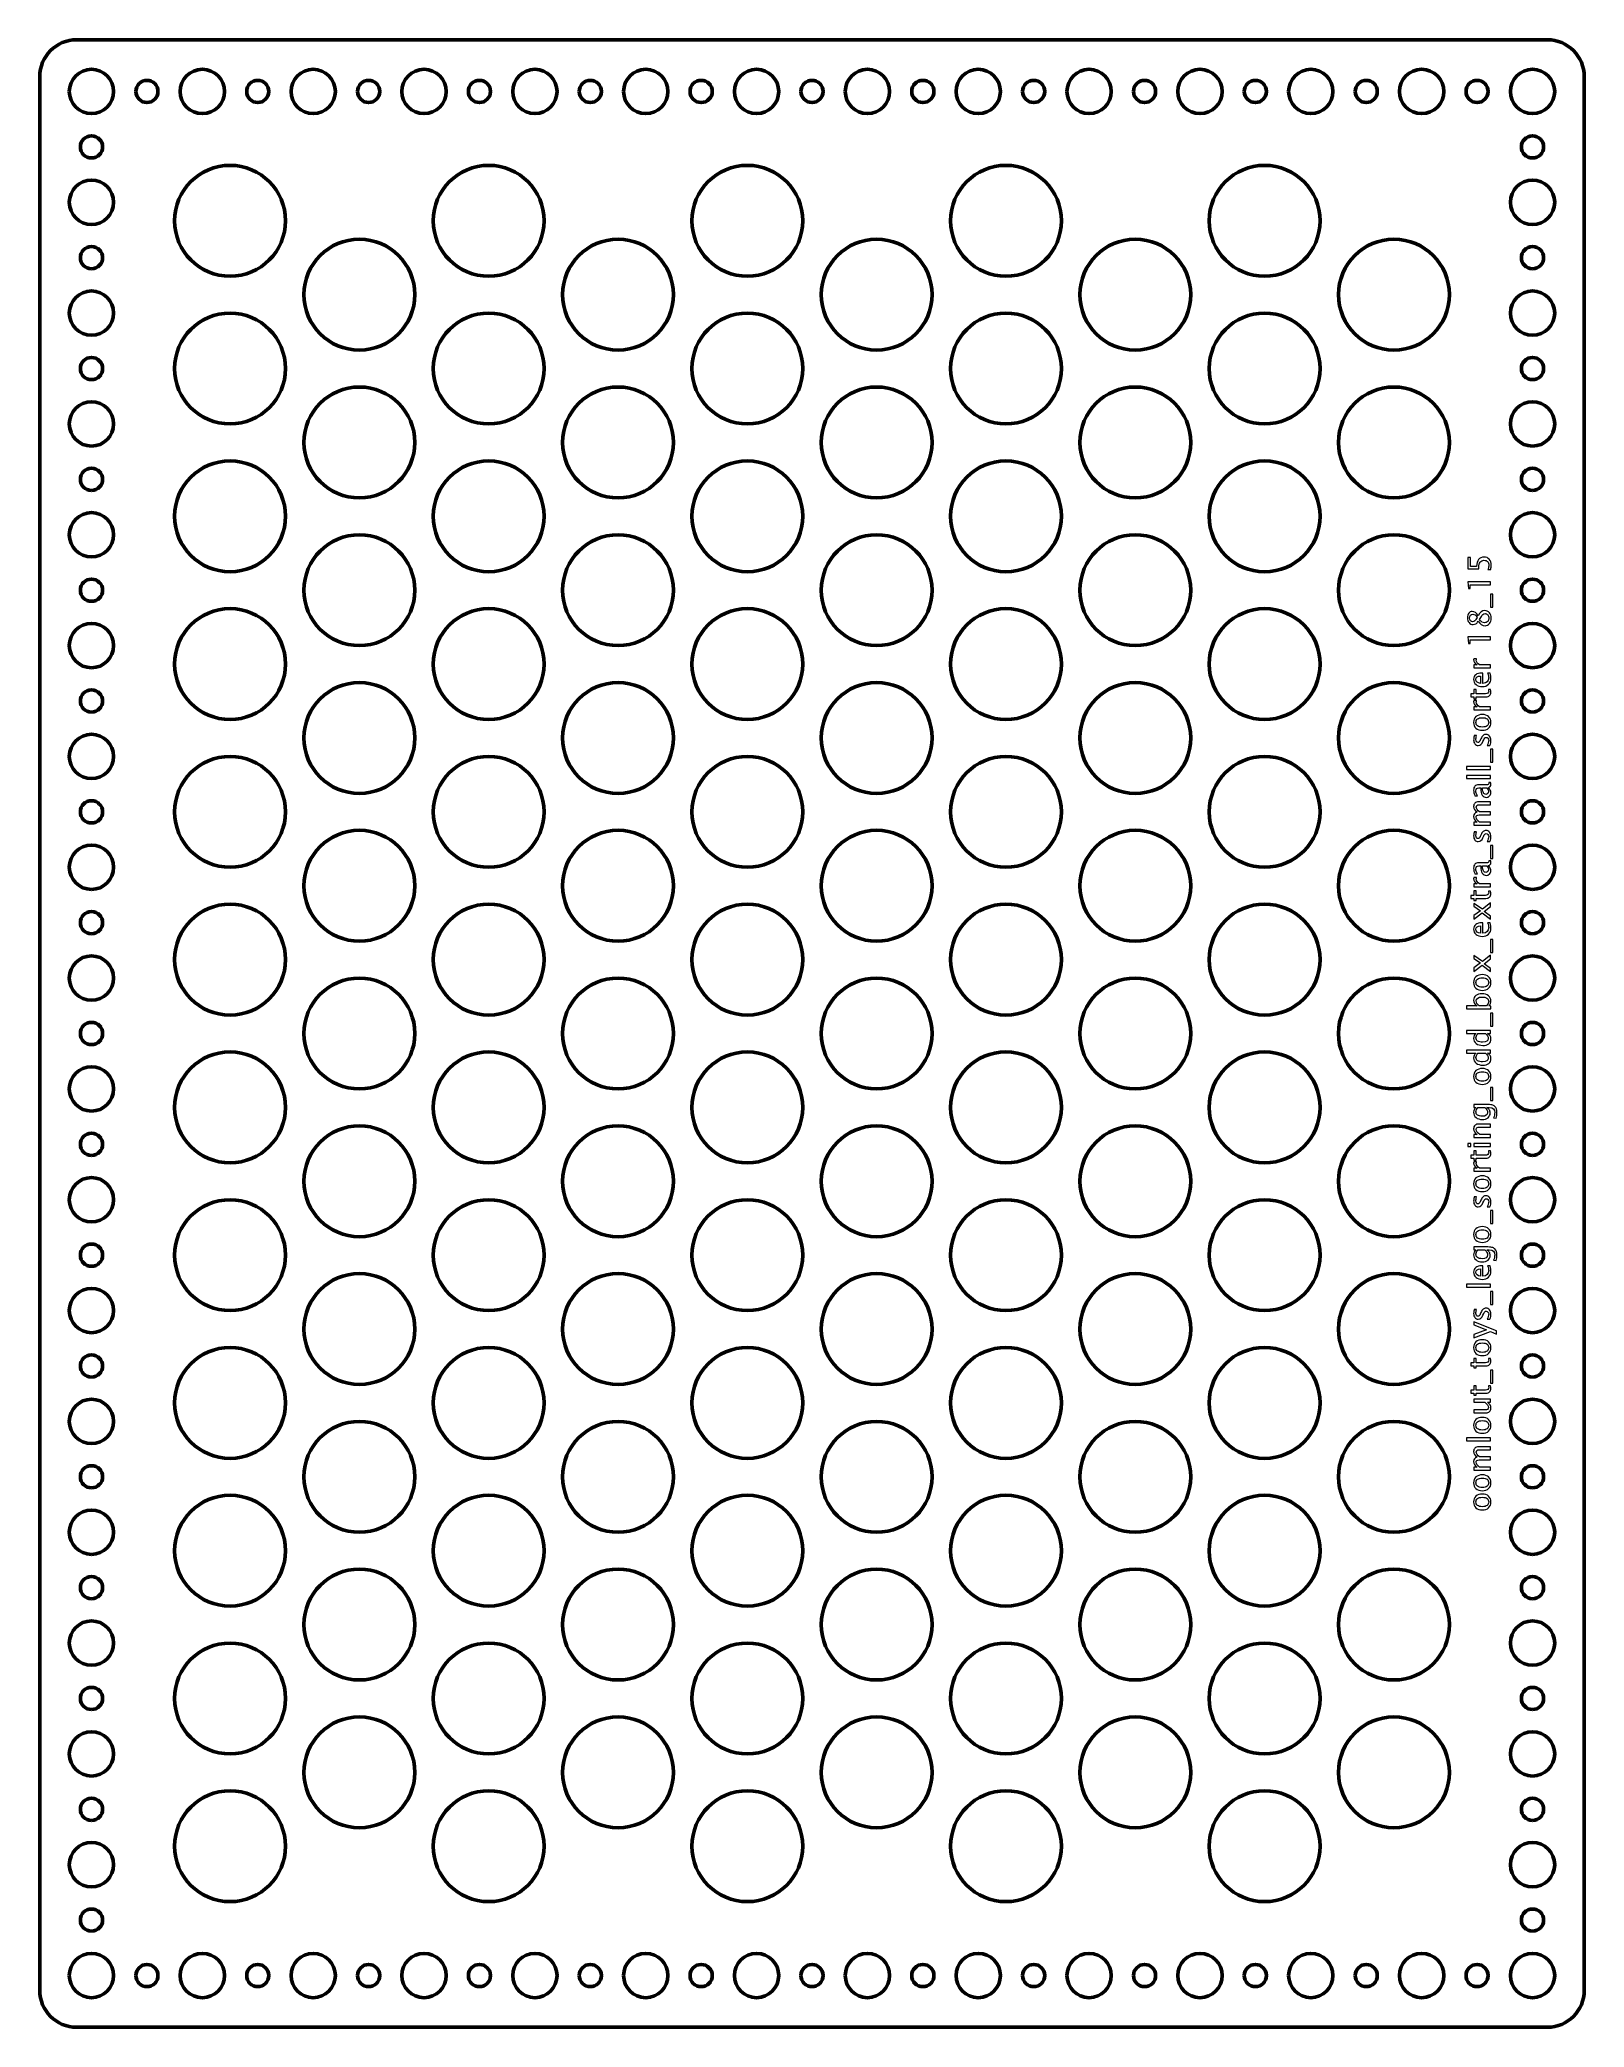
# Model space of a CAD drawing. Header units: centimetres. Extents: x -10.4 to 10.4, y -13.4 to 13.4.
import ezdxf

# ---------------------------------------------------------------- set-up
doc = ezdxf.new("R2010")
doc.units = ezdxf.units.CM
doc.header["$MEASUREMENT"] = 0
doc.layers.add('Layer 1', color=7, linetype='Continuous')

msp = doc.modelspace()

# ---------------------------------------------------------------- linework, layer by layer
at = {"layer": 'Layer 1', "lineweight": 53}
for points, knots in [([(9.95, -13.45), (9.95, -13.45), (-9.95, -13.45), (-9.95, -13.45), (-9.95, -13.45), (-10.22614, -13.45), (-10.45, -13.22614), (-10.45, -12.95), (-10.45, -12.95), (-10.45, -12.95), (-10.45, 12.95), (-10.45, 12.95), (-10.45, 12.95), (-10.45, 13.22614), (-10.22614, 13.45), (-9.95, 13.45), (-9.95, 13.45), (-9.95, 13.45), (9.95, 13.45), (9.95, 13.45), (9.95, 13.45), (10.22614, 13.45), (10.45, 13.22614), (10.45, 12.95), (10.45, 12.95), (10.45, 12.95), (10.45, -12.95), (10.45, -12.95), (10.45, -12.95), (10.45, -13.22614), (10.22614, -13.45), (9.95, -13.45)], [0, 0, 0, 0, 0.11111111, 0.11111111, 0.11111111, 0.11111111, 0.22222222, 0.22222222, 0.22222222, 0.22222222, 0.33333333, 0.33333333, 0.33333333, 0.33333333, 0.44444444, 0.44444444, 0.44444444, 0.44444444, 0.55555556, 0.55555556, 0.55555556, 0.55555556, 0.66666667, 0.66666667, 0.66666667, 0.66666667, 0.77777778, 0.77777778, 0.77777778, 0.77777778, 1, 1, 1, 1]), ([(-10.05, 12.75), (-10.05, 12.91569), (-9.91569, 13.05), (-9.75, 13.05), (-9.75, 13.05), (-9.58431, 13.05), (-9.45, 12.91569), (-9.45, 12.75), (-9.45, 12.75), (-9.45, 12.58431), (-9.58431, 12.45), (-9.75, 12.45), (-9.75, 12.45), (-9.91569, 12.45), (-10.05, 12.58431), (-10.05, 12.75)], [0, 0, 0, 0, 0.2, 0.2, 0.2, 0.2, 0.4, 0.4, 0.4, 0.4, 0.6, 0.6, 0.6, 0.6, 1, 1, 1, 1]), ([(-8.55, 12.75), (-8.55, 12.91569), (-8.41569, 13.05), (-8.25, 13.05), (-8.25, 13.05), (-8.08431, 13.05), (-7.95, 12.91569), (-7.95, 12.75), (-7.95, 12.75), (-7.95, 12.58431), (-8.08431, 12.45), (-8.25, 12.45), (-8.25, 12.45), (-8.41569, 12.45), (-8.55, 12.58431), (-8.55, 12.75)], [0, 0, 0, 0, 0.2, 0.2, 0.2, 0.2, 0.4, 0.4, 0.4, 0.4, 0.6, 0.6, 0.6, 0.6, 1, 1, 1, 1]), ([(-7.05, 12.75), (-7.05, 12.91569), (-6.91569, 13.05), (-6.75, 13.05), (-6.75, 13.05), (-6.58431, 13.05), (-6.45, 12.91569), (-6.45, 12.75), (-6.45, 12.75), (-6.45, 12.58431), (-6.58431, 12.45), (-6.75, 12.45), (-6.75, 12.45), (-6.91569, 12.45), (-7.05, 12.58431), (-7.05, 12.75)], [0, 0, 0, 0, 0.2, 0.2, 0.2, 0.2, 0.4, 0.4, 0.4, 0.4, 0.6, 0.6, 0.6, 0.6, 1, 1, 1, 1]), ([(-5.55, 12.75), (-5.55, 12.91569), (-5.41569, 13.05), (-5.25, 13.05), (-5.25, 13.05), (-5.08431, 13.05), (-4.95, 12.91569), (-4.95, 12.75), (-4.95, 12.75), (-4.95, 12.58431), (-5.08431, 12.45), (-5.25, 12.45), (-5.25, 12.45), (-5.41569, 12.45), (-5.55, 12.58431), (-5.55, 12.75)], [0, 0, 0, 0, 0.2, 0.2, 0.2, 0.2, 0.4, 0.4, 0.4, 0.4, 0.6, 0.6, 0.6, 0.6, 1, 1, 1, 1]), ([(-4.05, 12.75), (-4.05, 12.91569), (-3.91569, 13.05), (-3.75, 13.05), (-3.75, 13.05), (-3.58431, 13.05), (-3.45, 12.91569), (-3.45, 12.75), (-3.45, 12.75), (-3.45, 12.58431), (-3.58431, 12.45), (-3.75, 12.45), (-3.75, 12.45), (-3.91569, 12.45), (-4.05, 12.58431), (-4.05, 12.75)], [0, 0, 0, 0, 0.2, 0.2, 0.2, 0.2, 0.4, 0.4, 0.4, 0.4, 0.6, 0.6, 0.6, 0.6, 1, 1, 1, 1]), ([(-2.55, 12.75), (-2.55, 12.91569), (-2.41569, 13.05), (-2.25, 13.05), (-2.25, 13.05), (-2.08431, 13.05), (-1.95, 12.91569), (-1.95, 12.75), (-1.95, 12.75), (-1.95, 12.58431), (-2.08431, 12.45), (-2.25, 12.45), (-2.25, 12.45), (-2.41569, 12.45), (-2.55, 12.58431), (-2.55, 12.75)], [0, 0, 0, 0, 0.2, 0.2, 0.2, 0.2, 0.4, 0.4, 0.4, 0.4, 0.6, 0.6, 0.6, 0.6, 1, 1, 1, 1]), ([(-1.05, 12.75), (-1.05, 12.91569), (-0.91569, 13.05), (-0.75, 13.05), (-0.75, 13.05), (-0.58431, 13.05), (-0.45, 12.91569), (-0.45, 12.75), (-0.45, 12.75), (-0.45, 12.58431), (-0.58431, 12.45), (-0.75, 12.45), (-0.75, 12.45), (-0.91569, 12.45), (-1.05, 12.58431), (-1.05, 12.75)], [0, 0, 0, 0, 0.2, 0.2, 0.2, 0.2, 0.4, 0.4, 0.4, 0.4, 0.6, 0.6, 0.6, 0.6, 1, 1, 1, 1]), ([(0.45, 12.75), (0.45, 12.91569), (0.58431, 13.05), (0.75, 13.05), (0.75, 13.05), (0.91569, 13.05), (1.05, 12.91569), (1.05, 12.75), (1.05, 12.75), (1.05, 12.58431), (0.91569, 12.45), (0.75, 12.45), (0.75, 12.45), (0.58431, 12.45), (0.45, 12.58431), (0.45, 12.75)], [0, 0, 0, 0, 0.2, 0.2, 0.2, 0.2, 0.4, 0.4, 0.4, 0.4, 0.6, 0.6, 0.6, 0.6, 1, 1, 1, 1]), ([(1.95, 12.75), (1.95, 12.91569), (2.08431, 13.05), (2.25, 13.05), (2.25, 13.05), (2.41569, 13.05), (2.55, 12.91569), (2.55, 12.75), (2.55, 12.75), (2.55, 12.58431), (2.41569, 12.45), (2.25, 12.45), (2.25, 12.45), (2.08431, 12.45), (1.95, 12.58431), (1.95, 12.75)], [0, 0, 0, 0, 0.2, 0.2, 0.2, 0.2, 0.4, 0.4, 0.4, 0.4, 0.6, 0.6, 0.6, 0.6, 1, 1, 1, 1]), ([(3.45, 12.75), (3.45, 12.91569), (3.58431, 13.05), (3.75, 13.05), (3.75, 13.05), (3.91569, 13.05), (4.05, 12.91569), (4.05, 12.75), (4.05, 12.75), (4.05, 12.58431), (3.91569, 12.45), (3.75, 12.45), (3.75, 12.45), (3.58431, 12.45), (3.45, 12.58431), (3.45, 12.75)], [0, 0, 0, 0, 0.2, 0.2, 0.2, 0.2, 0.4, 0.4, 0.4, 0.4, 0.6, 0.6, 0.6, 0.6, 1, 1, 1, 1]), ([(4.95, 12.75), (4.95, 12.91569), (5.08431, 13.05), (5.25, 13.05), (5.25, 13.05), (5.41569, 13.05), (5.55, 12.91569), (5.55, 12.75), (5.55, 12.75), (5.55, 12.58431), (5.41569, 12.45), (5.25, 12.45), (5.25, 12.45), (5.08431, 12.45), (4.95, 12.58431), (4.95, 12.75)], [0, 0, 0, 0, 0.2, 0.2, 0.2, 0.2, 0.4, 0.4, 0.4, 0.4, 0.6, 0.6, 0.6, 0.6, 1, 1, 1, 1]), ([(6.45, 12.75), (6.45, 12.91569), (6.58431, 13.05), (6.75, 13.05), (6.75, 13.05), (6.91569, 13.05), (7.05, 12.91569), (7.05, 12.75), (7.05, 12.75), (7.05, 12.58431), (6.91569, 12.45), (6.75, 12.45), (6.75, 12.45), (6.58431, 12.45), (6.45, 12.58431), (6.45, 12.75)], [0, 0, 0, 0, 0.2, 0.2, 0.2, 0.2, 0.4, 0.4, 0.4, 0.4, 0.6, 0.6, 0.6, 0.6, 1, 1, 1, 1]), ([(7.95, 12.75), (7.95, 12.91569), (8.08431, 13.05), (8.25, 13.05), (8.25, 13.05), (8.41569, 13.05), (8.55, 12.91569), (8.55, 12.75), (8.55, 12.75), (8.55, 12.58431), (8.41569, 12.45), (8.25, 12.45), (8.25, 12.45), (8.08431, 12.45), (7.95, 12.58431), (7.95, 12.75)], [0, 0, 0, 0, 0.2, 0.2, 0.2, 0.2, 0.4, 0.4, 0.4, 0.4, 0.6, 0.6, 0.6, 0.6, 1, 1, 1, 1]), ([(9.45, 12.75), (9.45, 12.91569), (9.58431, 13.05), (9.75, 13.05), (9.75, 13.05), (9.91569, 13.05), (10.05, 12.91569), (10.05, 12.75), (10.05, 12.75), (10.05, 12.58431), (9.91569, 12.45), (9.75, 12.45), (9.75, 12.45), (9.58431, 12.45), (9.45, 12.58431), (9.45, 12.75)], [0, 0, 0, 0, 0.2, 0.2, 0.2, 0.2, 0.4, 0.4, 0.4, 0.4, 0.6, 0.6, 0.6, 0.6, 1, 1, 1, 1]), ([(-9.15, 12.75), (-9.15, 12.83284), (-9.08284, 12.9), (-9, 12.9), (-9, 12.9), (-8.91716, 12.9), (-8.85, 12.83284), (-8.85, 12.75), (-8.85, 12.75), (-8.85, 12.66716), (-8.91716, 12.6), (-9, 12.6), (-9, 12.6), (-9.08284, 12.6), (-9.15, 12.66716), (-9.15, 12.75)], [0, 0, 0, 0, 0.2, 0.2, 0.2, 0.2, 0.4, 0.4, 0.4, 0.4, 0.6, 0.6, 0.6, 0.6, 1, 1, 1, 1]), ([(-7.65, 12.75), (-7.65, 12.83284), (-7.58284, 12.9), (-7.5, 12.9), (-7.5, 12.9), (-7.41716, 12.9), (-7.35, 12.83284), (-7.35, 12.75), (-7.35, 12.75), (-7.35, 12.66716), (-7.41716, 12.6), (-7.5, 12.6), (-7.5, 12.6), (-7.58284, 12.6), (-7.65, 12.66716), (-7.65, 12.75)], [0, 0, 0, 0, 0.2, 0.2, 0.2, 0.2, 0.4, 0.4, 0.4, 0.4, 0.6, 0.6, 0.6, 0.6, 1, 1, 1, 1]), ([(-6.15, 12.75), (-6.15, 12.83284), (-6.08284, 12.9), (-6, 12.9), (-6, 12.9), (-5.91716, 12.9), (-5.85, 12.83284), (-5.85, 12.75), (-5.85, 12.75), (-5.85, 12.66716), (-5.91716, 12.6), (-6, 12.6), (-6, 12.6), (-6.08284, 12.6), (-6.15, 12.66716), (-6.15, 12.75)], [0, 0, 0, 0, 0.2, 0.2, 0.2, 0.2, 0.4, 0.4, 0.4, 0.4, 0.6, 0.6, 0.6, 0.6, 1, 1, 1, 1]), ([(-4.65, 12.75), (-4.65, 12.83284), (-4.58284, 12.9), (-4.5, 12.9), (-4.5, 12.9), (-4.41716, 12.9), (-4.35, 12.83284), (-4.35, 12.75), (-4.35, 12.75), (-4.35, 12.66716), (-4.41716, 12.6), (-4.5, 12.6), (-4.5, 12.6), (-4.58284, 12.6), (-4.65, 12.66716), (-4.65, 12.75)], [0, 0, 0, 0, 0.2, 0.2, 0.2, 0.2, 0.4, 0.4, 0.4, 0.4, 0.6, 0.6, 0.6, 0.6, 1, 1, 1, 1]), ([(-3.15, 12.75), (-3.15, 12.83284), (-3.08284, 12.9), (-3, 12.9), (-3, 12.9), (-2.91716, 12.9), (-2.85, 12.83284), (-2.85, 12.75), (-2.85, 12.75), (-2.85, 12.66716), (-2.91716, 12.6), (-3, 12.6), (-3, 12.6), (-3.08284, 12.6), (-3.15, 12.66716), (-3.15, 12.75)], [0, 0, 0, 0, 0.2, 0.2, 0.2, 0.2, 0.4, 0.4, 0.4, 0.4, 0.6, 0.6, 0.6, 0.6, 1, 1, 1, 1]), ([(-1.65, 12.75), (-1.65, 12.83284), (-1.58284, 12.9), (-1.5, 12.9), (-1.5, 12.9), (-1.41716, 12.9), (-1.35, 12.83284), (-1.35, 12.75), (-1.35, 12.75), (-1.35, 12.66716), (-1.41716, 12.6), (-1.5, 12.6), (-1.5, 12.6), (-1.58284, 12.6), (-1.65, 12.66716), (-1.65, 12.75)], [0, 0, 0, 0, 0.2, 0.2, 0.2, 0.2, 0.4, 0.4, 0.4, 0.4, 0.6, 0.6, 0.6, 0.6, 1, 1, 1, 1]), ([(-0.15, 12.75), (-0.15, 12.83284), (-0.08284, 12.9), (0, 12.9), (0, 12.9), (0.08284, 12.9), (0.15, 12.83284), (0.15, 12.75), (0.15, 12.75), (0.15, 12.66716), (0.08284, 12.6), (0, 12.6), (0, 12.6), (-0.08284, 12.6), (-0.15, 12.66716), (-0.15, 12.75)], [0, 0, 0, 0, 0.2, 0.2, 0.2, 0.2, 0.4, 0.4, 0.4, 0.4, 0.6, 0.6, 0.6, 0.6, 1, 1, 1, 1]), ([(1.35, 12.75), (1.35, 12.83284), (1.41716, 12.9), (1.5, 12.9), (1.5, 12.9), (1.58284, 12.9), (1.65, 12.83284), (1.65, 12.75), (1.65, 12.75), (1.65, 12.66716), (1.58284, 12.6), (1.5, 12.6), (1.5, 12.6), (1.41716, 12.6), (1.35, 12.66716), (1.35, 12.75)], [0, 0, 0, 0, 0.2, 0.2, 0.2, 0.2, 0.4, 0.4, 0.4, 0.4, 0.6, 0.6, 0.6, 0.6, 1, 1, 1, 1]), ([(2.85, 12.75), (2.85, 12.83284), (2.91716, 12.9), (3, 12.9), (3, 12.9), (3.08284, 12.9), (3.15, 12.83284), (3.15, 12.75), (3.15, 12.75), (3.15, 12.66716), (3.08284, 12.6), (3, 12.6), (3, 12.6), (2.91716, 12.6), (2.85, 12.66716), (2.85, 12.75)], [0, 0, 0, 0, 0.2, 0.2, 0.2, 0.2, 0.4, 0.4, 0.4, 0.4, 0.6, 0.6, 0.6, 0.6, 1, 1, 1, 1]), ([(4.35, 12.75), (4.35, 12.83284), (4.41716, 12.9), (4.5, 12.9), (4.5, 12.9), (4.58284, 12.9), (4.65, 12.83284), (4.65, 12.75), (4.65, 12.75), (4.65, 12.66716), (4.58284, 12.6), (4.5, 12.6), (4.5, 12.6), (4.41716, 12.6), (4.35, 12.66716), (4.35, 12.75)], [0, 0, 0, 0, 0.2, 0.2, 0.2, 0.2, 0.4, 0.4, 0.4, 0.4, 0.6, 0.6, 0.6, 0.6, 1, 1, 1, 1]), ([(5.85, 12.75), (5.85, 12.83284), (5.91716, 12.9), (6, 12.9), (6, 12.9), (6.08284, 12.9), (6.15, 12.83284), (6.15, 12.75), (6.15, 12.75), (6.15, 12.66716), (6.08284, 12.6), (6, 12.6), (6, 12.6), (5.91716, 12.6), (5.85, 12.66716), (5.85, 12.75)], [0, 0, 0, 0, 0.2, 0.2, 0.2, 0.2, 0.4, 0.4, 0.4, 0.4, 0.6, 0.6, 0.6, 0.6, 1, 1, 1, 1]), ([(7.35, 12.75), (7.35, 12.83284), (7.41716, 12.9), (7.5, 12.9), (7.5, 12.9), (7.58284, 12.9), (7.65, 12.83284), (7.65, 12.75), (7.65, 12.75), (7.65, 12.66716), (7.58284, 12.6), (7.5, 12.6), (7.5, 12.6), (7.41716, 12.6), (7.35, 12.66716), (7.35, 12.75)], [0, 0, 0, 0, 0.2, 0.2, 0.2, 0.2, 0.4, 0.4, 0.4, 0.4, 0.6, 0.6, 0.6, 0.6, 1, 1, 1, 1]), ([(8.85, 12.75), (8.85, 12.83284), (8.91716, 12.9), (9, 12.9), (9, 12.9), (9.08284, 12.9), (9.15, 12.83284), (9.15, 12.75), (9.15, 12.75), (9.15, 12.66716), (9.08284, 12.6), (9, 12.6), (9, 12.6), (8.91716, 12.6), (8.85, 12.66716), (8.85, 12.75)], [0, 0, 0, 0, 0.2, 0.2, 0.2, 0.2, 0.4, 0.4, 0.4, 0.4, 0.6, 0.6, 0.6, 0.6, 1, 1, 1, 1]), ([(-9.75, 11.85), (-9.83284, 11.85), (-9.9, 11.91716), (-9.9, 12), (-9.9, 12), (-9.9, 12.08284), (-9.83284, 12.15), (-9.75, 12.15), (-9.75, 12.15), (-9.66716, 12.15), (-9.6, 12.08284), (-9.6, 12), (-9.6, 12), (-9.6, 11.91716), (-9.66716, 11.85), (-9.75, 11.85)], [0, 0, 0, 0, 0.2, 0.2, 0.2, 0.2, 0.4, 0.4, 0.4, 0.4, 0.6, 0.6, 0.6, 0.6, 1, 1, 1, 1]), ([(9.75, 11.85), (9.66716, 11.85), (9.6, 11.91716), (9.6, 12), (9.6, 12), (9.6, 12.08284), (9.66716, 12.15), (9.75, 12.15), (9.75, 12.15), (9.83284, 12.15), (9.9, 12.08284), (9.9, 12), (9.9, 12), (9.9, 11.91716), (9.83284, 11.85), (9.75, 11.85)], [0, 0, 0, 0, 0.2, 0.2, 0.2, 0.2, 0.4, 0.4, 0.4, 0.4, 0.6, 0.6, 0.6, 0.6, 1, 1, 1, 1]), ([(-8.625, 11), (-8.625, 11.41421), (-8.28921, 11.75), (-7.875, 11.75), (-7.875, 11.75), (-7.46079, 11.75), (-7.125, 11.41421), (-7.125, 11), (-7.125, 11), (-7.125, 10.58579), (-7.46079, 10.25), (-7.875, 10.25), (-7.875, 10.25), (-8.28921, 10.25), (-8.625, 10.58579), (-8.625, 11)], [0, 0, 0, 0, 0.2, 0.2, 0.2, 0.2, 0.4, 0.4, 0.4, 0.4, 0.6, 0.6, 0.6, 0.6, 1, 1, 1, 1]), ([(-5.125, 11), (-5.125, 11.41421), (-4.78921, 11.75), (-4.375, 11.75), (-4.375, 11.75), (-3.96079, 11.75), (-3.625, 11.41421), (-3.625, 11), (-3.625, 11), (-3.625, 10.58579), (-3.96079, 10.25), (-4.375, 10.25), (-4.375, 10.25), (-4.78921, 10.25), (-5.125, 10.58579), (-5.125, 11)], [0, 0, 0, 0, 0.2, 0.2, 0.2, 0.2, 0.4, 0.4, 0.4, 0.4, 0.6, 0.6, 0.6, 0.6, 1, 1, 1, 1]), ([(-1.625, 11), (-1.625, 11.41421), (-1.28921, 11.75), (-0.875, 11.75), (-0.875, 11.75), (-0.46079, 11.75), (-0.125, 11.41421), (-0.125, 11), (-0.125, 11), (-0.125, 10.58579), (-0.46079, 10.25), (-0.875, 10.25), (-0.875, 10.25), (-1.28921, 10.25), (-1.625, 10.58579), (-1.625, 11)], [0, 0, 0, 0, 0.2, 0.2, 0.2, 0.2, 0.4, 0.4, 0.4, 0.4, 0.6, 0.6, 0.6, 0.6, 1, 1, 1, 1]), ([(1.875, 11), (1.875, 11.41421), (2.21079, 11.75), (2.625, 11.75), (2.625, 11.75), (3.03921, 11.75), (3.375, 11.41421), (3.375, 11), (3.375, 11), (3.375, 10.58579), (3.03921, 10.25), (2.625, 10.25), (2.625, 10.25), (2.21079, 10.25), (1.875, 10.58579), (1.875, 11)], [0, 0, 0, 0, 0.2, 0.2, 0.2, 0.2, 0.4, 0.4, 0.4, 0.4, 0.6, 0.6, 0.6, 0.6, 1, 1, 1, 1]), ([(5.375, 11), (5.375, 11.41421), (5.71079, 11.75), (6.125, 11.75), (6.125, 11.75), (6.53921, 11.75), (6.875, 11.41421), (6.875, 11), (6.875, 11), (6.875, 10.58579), (6.53921, 10.25), (6.125, 10.25), (6.125, 10.25), (5.71079, 10.25), (5.375, 10.58579), (5.375, 11)], [0, 0, 0, 0, 0.2, 0.2, 0.2, 0.2, 0.4, 0.4, 0.4, 0.4, 0.6, 0.6, 0.6, 0.6, 1, 1, 1, 1]), ([(-9.75, 10.95), (-9.91569, 10.95), (-10.05, 11.08431), (-10.05, 11.25), (-10.05, 11.25), (-10.05, 11.41569), (-9.91569, 11.55), (-9.75, 11.55), (-9.75, 11.55), (-9.58431, 11.55), (-9.45, 11.41569), (-9.45, 11.25), (-9.45, 11.25), (-9.45, 11.08431), (-9.58431, 10.95), (-9.75, 10.95)], [0, 0, 0, 0, 0.2, 0.2, 0.2, 0.2, 0.4, 0.4, 0.4, 0.4, 0.6, 0.6, 0.6, 0.6, 1, 1, 1, 1]), ([(9.75, 10.95), (9.58431, 10.95), (9.45, 11.08431), (9.45, 11.25), (9.45, 11.25), (9.45, 11.41569), (9.58431, 11.55), (9.75, 11.55), (9.75, 11.55), (9.91569, 11.55), (10.05, 11.41569), (10.05, 11.25), (10.05, 11.25), (10.05, 11.08431), (9.91569, 10.95), (9.75, 10.95)], [0, 0, 0, 0, 0.2, 0.2, 0.2, 0.2, 0.4, 0.4, 0.4, 0.4, 0.6, 0.6, 0.6, 0.6, 1, 1, 1, 1]), ([(-9.75, 10.35), (-9.83284, 10.35), (-9.9, 10.41716), (-9.9, 10.5), (-9.9, 10.5), (-9.9, 10.58284), (-9.83284, 10.65), (-9.75, 10.65), (-9.75, 10.65), (-9.66716, 10.65), (-9.6, 10.58284), (-9.6, 10.5), (-9.6, 10.5), (-9.6, 10.41716), (-9.66716, 10.35), (-9.75, 10.35)], [0, 0, 0, 0, 0.2, 0.2, 0.2, 0.2, 0.4, 0.4, 0.4, 0.4, 0.6, 0.6, 0.6, 0.6, 1, 1, 1, 1]), ([(-6.875, 10), (-6.875, 10.41421), (-6.53921, 10.75), (-6.125, 10.75), (-6.125, 10.75), (-5.71079, 10.75), (-5.375, 10.41421), (-5.375, 10), (-5.375, 10), (-5.375, 9.58579), (-5.71079, 9.25), (-6.125, 9.25), (-6.125, 9.25), (-6.53921, 9.25), (-6.875, 9.58579), (-6.875, 10)], [0, 0, 0, 0, 0.2, 0.2, 0.2, 0.2, 0.4, 0.4, 0.4, 0.4, 0.6, 0.6, 0.6, 0.6, 1, 1, 1, 1]), ([(-3.375, 10), (-3.375, 10.41421), (-3.03921, 10.75), (-2.625, 10.75), (-2.625, 10.75), (-2.21079, 10.75), (-1.875, 10.41421), (-1.875, 10), (-1.875, 10), (-1.875, 9.58579), (-2.21079, 9.25), (-2.625, 9.25), (-2.625, 9.25), (-3.03921, 9.25), (-3.375, 9.58579), (-3.375, 10)], [0, 0, 0, 0, 0.2, 0.2, 0.2, 0.2, 0.4, 0.4, 0.4, 0.4, 0.6, 0.6, 0.6, 0.6, 1, 1, 1, 1]), ([(0.125, 10), (0.125, 10.41421), (0.46079, 10.75), (0.875, 10.75), (0.875, 10.75), (1.28921, 10.75), (1.625, 10.41421), (1.625, 10), (1.625, 10), (1.625, 9.58579), (1.28921, 9.25), (0.875, 9.25), (0.875, 9.25), (0.46079, 9.25), (0.125, 9.58579), (0.125, 10)], [0, 0, 0, 0, 0.2, 0.2, 0.2, 0.2, 0.4, 0.4, 0.4, 0.4, 0.6, 0.6, 0.6, 0.6, 1, 1, 1, 1]), ([(3.625, 10), (3.625, 10.41421), (3.96079, 10.75), (4.375, 10.75), (4.375, 10.75), (4.78921, 10.75), (5.125, 10.41421), (5.125, 10), (5.125, 10), (5.125, 9.58579), (4.78921, 9.25), (4.375, 9.25), (4.375, 9.25), (3.96079, 9.25), (3.625, 9.58579), (3.625, 10)], [0, 0, 0, 0, 0.2, 0.2, 0.2, 0.2, 0.4, 0.4, 0.4, 0.4, 0.6, 0.6, 0.6, 0.6, 1, 1, 1, 1]), ([(7.125, 10), (7.125, 10.41421), (7.46079, 10.75), (7.875, 10.75), (7.875, 10.75), (8.28921, 10.75), (8.625, 10.41421), (8.625, 10), (8.625, 10), (8.625, 9.58579), (8.28921, 9.25), (7.875, 9.25), (7.875, 9.25), (7.46079, 9.25), (7.125, 9.58579), (7.125, 10)], [0, 0, 0, 0, 0.2, 0.2, 0.2, 0.2, 0.4, 0.4, 0.4, 0.4, 0.6, 0.6, 0.6, 0.6, 1, 1, 1, 1]), ([(9.75, 10.35), (9.66716, 10.35), (9.6, 10.41716), (9.6, 10.5), (9.6, 10.5), (9.6, 10.58284), (9.66716, 10.65), (9.75, 10.65), (9.75, 10.65), (9.83284, 10.65), (9.9, 10.58284), (9.9, 10.5), (9.9, 10.5), (9.9, 10.41716), (9.83284, 10.35), (9.75, 10.35)], [0, 0, 0, 0, 0.2, 0.2, 0.2, 0.2, 0.4, 0.4, 0.4, 0.4, 0.6, 0.6, 0.6, 0.6, 1, 1, 1, 1]), ([(-9.75, 9.45), (-9.91569, 9.45), (-10.05, 9.58431), (-10.05, 9.75), (-10.05, 9.75), (-10.05, 9.91569), (-9.91569, 10.05), (-9.75, 10.05), (-9.75, 10.05), (-9.58431, 10.05), (-9.45, 9.91569), (-9.45, 9.75), (-9.45, 9.75), (-9.45, 9.58431), (-9.58431, 9.45), (-9.75, 9.45)], [0, 0, 0, 0, 0.2, 0.2, 0.2, 0.2, 0.4, 0.4, 0.4, 0.4, 0.6, 0.6, 0.6, 0.6, 1, 1, 1, 1]), ([(9.75, 9.45), (9.58431, 9.45), (9.45, 9.58431), (9.45, 9.75), (9.45, 9.75), (9.45, 9.91569), (9.58431, 10.05), (9.75, 10.05), (9.75, 10.05), (9.91569, 10.05), (10.05, 9.91569), (10.05, 9.75), (10.05, 9.75), (10.05, 9.58431), (9.91569, 9.45), (9.75, 9.45)], [0, 0, 0, 0, 0.2, 0.2, 0.2, 0.2, 0.4, 0.4, 0.4, 0.4, 0.6, 0.6, 0.6, 0.6, 1, 1, 1, 1]), ([(-8.625, 9), (-8.625, 9.41421), (-8.28921, 9.75), (-7.875, 9.75), (-7.875, 9.75), (-7.46079, 9.75), (-7.125, 9.41421), (-7.125, 9), (-7.125, 9), (-7.125, 8.58579), (-7.46079, 8.25), (-7.875, 8.25), (-7.875, 8.25), (-8.28921, 8.25), (-8.625, 8.58579), (-8.625, 9)], [0, 0, 0, 0, 0.2, 0.2, 0.2, 0.2, 0.4, 0.4, 0.4, 0.4, 0.6, 0.6, 0.6, 0.6, 1, 1, 1, 1]), ([(-5.125, 9), (-5.125, 9.41421), (-4.78921, 9.75), (-4.375, 9.75), (-4.375, 9.75), (-3.96079, 9.75), (-3.625, 9.41421), (-3.625, 9), (-3.625, 9), (-3.625, 8.58579), (-3.96079, 8.25), (-4.375, 8.25), (-4.375, 8.25), (-4.78921, 8.25), (-5.125, 8.58579), (-5.125, 9)], [0, 0, 0, 0, 0.2, 0.2, 0.2, 0.2, 0.4, 0.4, 0.4, 0.4, 0.6, 0.6, 0.6, 0.6, 1, 1, 1, 1]), ([(-1.625, 9), (-1.625, 9.41421), (-1.28921, 9.75), (-0.875, 9.75), (-0.875, 9.75), (-0.46079, 9.75), (-0.125, 9.41421), (-0.125, 9), (-0.125, 9), (-0.125, 8.58579), (-0.46079, 8.25), (-0.875, 8.25), (-0.875, 8.25), (-1.28921, 8.25), (-1.625, 8.58579), (-1.625, 9)], [0, 0, 0, 0, 0.2, 0.2, 0.2, 0.2, 0.4, 0.4, 0.4, 0.4, 0.6, 0.6, 0.6, 0.6, 1, 1, 1, 1]), ([(1.875, 9), (1.875, 9.41421), (2.21079, 9.75), (2.625, 9.75), (2.625, 9.75), (3.03921, 9.75), (3.375, 9.41421), (3.375, 9), (3.375, 9), (3.375, 8.58579), (3.03921, 8.25), (2.625, 8.25), (2.625, 8.25), (2.21079, 8.25), (1.875, 8.58579), (1.875, 9)], [0, 0, 0, 0, 0.2, 0.2, 0.2, 0.2, 0.4, 0.4, 0.4, 0.4, 0.6, 0.6, 0.6, 0.6, 1, 1, 1, 1]), ([(5.375, 9), (5.375, 9.41421), (5.71079, 9.75), (6.125, 9.75), (6.125, 9.75), (6.53921, 9.75), (6.875, 9.41421), (6.875, 9), (6.875, 9), (6.875, 8.58579), (6.53921, 8.25), (6.125, 8.25), (6.125, 8.25), (5.71079, 8.25), (5.375, 8.58579), (5.375, 9)], [0, 0, 0, 0, 0.2, 0.2, 0.2, 0.2, 0.4, 0.4, 0.4, 0.4, 0.6, 0.6, 0.6, 0.6, 1, 1, 1, 1]), ([(-9.75, 8.85), (-9.83284, 8.85), (-9.9, 8.91716), (-9.9, 9), (-9.9, 9), (-9.9, 9.08284), (-9.83284, 9.15), (-9.75, 9.15), (-9.75, 9.15), (-9.66716, 9.15), (-9.6, 9.08284), (-9.6, 9), (-9.6, 9), (-9.6, 8.91716), (-9.66716, 8.85), (-9.75, 8.85)], [0, 0, 0, 0, 0.2, 0.2, 0.2, 0.2, 0.4, 0.4, 0.4, 0.4, 0.6, 0.6, 0.6, 0.6, 1, 1, 1, 1]), ([(9.75, 8.85), (9.66716, 8.85), (9.6, 8.91716), (9.6, 9), (9.6, 9), (9.6, 9.08284), (9.66716, 9.15), (9.75, 9.15), (9.75, 9.15), (9.83284, 9.15), (9.9, 9.08284), (9.9, 9), (9.9, 9), (9.9, 8.91716), (9.83284, 8.85), (9.75, 8.85)], [0, 0, 0, 0, 0.2, 0.2, 0.2, 0.2, 0.4, 0.4, 0.4, 0.4, 0.6, 0.6, 0.6, 0.6, 1, 1, 1, 1]), ([(-6.875, 8), (-6.875, 8.41421), (-6.53921, 8.75), (-6.125, 8.75), (-6.125, 8.75), (-5.71079, 8.75), (-5.375, 8.41421), (-5.375, 8), (-5.375, 8), (-5.375, 7.58579), (-5.71079, 7.25), (-6.125, 7.25), (-6.125, 7.25), (-6.53921, 7.25), (-6.875, 7.58579), (-6.875, 8)], [0, 0, 0, 0, 0.2, 0.2, 0.2, 0.2, 0.4, 0.4, 0.4, 0.4, 0.6, 0.6, 0.6, 0.6, 1, 1, 1, 1]), ([(-3.375, 8), (-3.375, 8.41421), (-3.03921, 8.75), (-2.625, 8.75), (-2.625, 8.75), (-2.21079, 8.75), (-1.875, 8.41421), (-1.875, 8), (-1.875, 8), (-1.875, 7.58579), (-2.21079, 7.25), (-2.625, 7.25), (-2.625, 7.25), (-3.03921, 7.25), (-3.375, 7.58579), (-3.375, 8)], [0, 0, 0, 0, 0.2, 0.2, 0.2, 0.2, 0.4, 0.4, 0.4, 0.4, 0.6, 0.6, 0.6, 0.6, 1, 1, 1, 1]), ([(0.125, 8), (0.125, 8.41421), (0.46079, 8.75), (0.875, 8.75), (0.875, 8.75), (1.28921, 8.75), (1.625, 8.41421), (1.625, 8), (1.625, 8), (1.625, 7.58579), (1.28921, 7.25), (0.875, 7.25), (0.875, 7.25), (0.46079, 7.25), (0.125, 7.58579), (0.125, 8)], [0, 0, 0, 0, 0.2, 0.2, 0.2, 0.2, 0.4, 0.4, 0.4, 0.4, 0.6, 0.6, 0.6, 0.6, 1, 1, 1, 1]), ([(3.625, 8), (3.625, 8.41421), (3.96079, 8.75), (4.375, 8.75), (4.375, 8.75), (4.78921, 8.75), (5.125, 8.41421), (5.125, 8), (5.125, 8), (5.125, 7.58579), (4.78921, 7.25), (4.375, 7.25), (4.375, 7.25), (3.96079, 7.25), (3.625, 7.58579), (3.625, 8)], [0, 0, 0, 0, 0.2, 0.2, 0.2, 0.2, 0.4, 0.4, 0.4, 0.4, 0.6, 0.6, 0.6, 0.6, 1, 1, 1, 1]), ([(7.125, 8), (7.125, 8.41421), (7.46079, 8.75), (7.875, 8.75), (7.875, 8.75), (8.28921, 8.75), (8.625, 8.41421), (8.625, 8), (8.625, 8), (8.625, 7.58579), (8.28921, 7.25), (7.875, 7.25), (7.875, 7.25), (7.46079, 7.25), (7.125, 7.58579), (7.125, 8)], [0, 0, 0, 0, 0.2, 0.2, 0.2, 0.2, 0.4, 0.4, 0.4, 0.4, 0.6, 0.6, 0.6, 0.6, 1, 1, 1, 1]), ([(-9.75, 7.95), (-9.91569, 7.95), (-10.05, 8.08431), (-10.05, 8.25), (-10.05, 8.25), (-10.05, 8.41569), (-9.91569, 8.55), (-9.75, 8.55), (-9.75, 8.55), (-9.58431, 8.55), (-9.45, 8.41569), (-9.45, 8.25), (-9.45, 8.25), (-9.45, 8.08431), (-9.58431, 7.95), (-9.75, 7.95)], [0, 0, 0, 0, 0.2, 0.2, 0.2, 0.2, 0.4, 0.4, 0.4, 0.4, 0.6, 0.6, 0.6, 0.6, 1, 1, 1, 1]), ([(9.75, 7.95), (9.58431, 7.95), (9.45, 8.08431), (9.45, 8.25), (9.45, 8.25), (9.45, 8.41569), (9.58431, 8.55), (9.75, 8.55), (9.75, 8.55), (9.91569, 8.55), (10.05, 8.41569), (10.05, 8.25), (10.05, 8.25), (10.05, 8.08431), (9.91569, 7.95), (9.75, 7.95)], [0, 0, 0, 0, 0.2, 0.2, 0.2, 0.2, 0.4, 0.4, 0.4, 0.4, 0.6, 0.6, 0.6, 0.6, 1, 1, 1, 1]), ([(-9.75, 7.35), (-9.83284, 7.35), (-9.9, 7.41716), (-9.9, 7.5), (-9.9, 7.5), (-9.9, 7.58284), (-9.83284, 7.65), (-9.75, 7.65), (-9.75, 7.65), (-9.66716, 7.65), (-9.6, 7.58284), (-9.6, 7.5), (-9.6, 7.5), (-9.6, 7.41716), (-9.66716, 7.35), (-9.75, 7.35)], [0, 0, 0, 0, 0.2, 0.2, 0.2, 0.2, 0.4, 0.4, 0.4, 0.4, 0.6, 0.6, 0.6, 0.6, 1, 1, 1, 1]), ([(-8.625, 7), (-8.625, 7.41421), (-8.28921, 7.75), (-7.875, 7.75), (-7.875, 7.75), (-7.46079, 7.75), (-7.125, 7.41421), (-7.125, 7), (-7.125, 7), (-7.125, 6.58579), (-7.46079, 6.25), (-7.875, 6.25), (-7.875, 6.25), (-8.28921, 6.25), (-8.625, 6.58579), (-8.625, 7)], [0, 0, 0, 0, 0.2, 0.2, 0.2, 0.2, 0.4, 0.4, 0.4, 0.4, 0.6, 0.6, 0.6, 0.6, 1, 1, 1, 1]), ([(-5.125, 7), (-5.125, 7.41421), (-4.78921, 7.75), (-4.375, 7.75), (-4.375, 7.75), (-3.96079, 7.75), (-3.625, 7.41421), (-3.625, 7), (-3.625, 7), (-3.625, 6.58579), (-3.96079, 6.25), (-4.375, 6.25), (-4.375, 6.25), (-4.78921, 6.25), (-5.125, 6.58579), (-5.125, 7)], [0, 0, 0, 0, 0.2, 0.2, 0.2, 0.2, 0.4, 0.4, 0.4, 0.4, 0.6, 0.6, 0.6, 0.6, 1, 1, 1, 1]), ([(-1.625, 7), (-1.625, 7.41421), (-1.28921, 7.75), (-0.875, 7.75), (-0.875, 7.75), (-0.46079, 7.75), (-0.125, 7.41421), (-0.125, 7), (-0.125, 7), (-0.125, 6.58579), (-0.46079, 6.25), (-0.875, 6.25), (-0.875, 6.25), (-1.28921, 6.25), (-1.625, 6.58579), (-1.625, 7)], [0, 0, 0, 0, 0.2, 0.2, 0.2, 0.2, 0.4, 0.4, 0.4, 0.4, 0.6, 0.6, 0.6, 0.6, 1, 1, 1, 1]), ([(1.875, 7), (1.875, 7.41421), (2.21079, 7.75), (2.625, 7.75), (2.625, 7.75), (3.03921, 7.75), (3.375, 7.41421), (3.375, 7), (3.375, 7), (3.375, 6.58579), (3.03921, 6.25), (2.625, 6.25), (2.625, 6.25), (2.21079, 6.25), (1.875, 6.58579), (1.875, 7)], [0, 0, 0, 0, 0.2, 0.2, 0.2, 0.2, 0.4, 0.4, 0.4, 0.4, 0.6, 0.6, 0.6, 0.6, 1, 1, 1, 1]), ([(5.375, 7), (5.375, 7.41421), (5.71079, 7.75), (6.125, 7.75), (6.125, 7.75), (6.53921, 7.75), (6.875, 7.41421), (6.875, 7), (6.875, 7), (6.875, 6.58579), (6.53921, 6.25), (6.125, 6.25), (6.125, 6.25), (5.71079, 6.25), (5.375, 6.58579), (5.375, 7)], [0, 0, 0, 0, 0.2, 0.2, 0.2, 0.2, 0.4, 0.4, 0.4, 0.4, 0.6, 0.6, 0.6, 0.6, 1, 1, 1, 1]), ([(9.75, 7.35), (9.66716, 7.35), (9.6, 7.41716), (9.6, 7.5), (9.6, 7.5), (9.6, 7.58284), (9.66716, 7.65), (9.75, 7.65), (9.75, 7.65), (9.83284, 7.65), (9.9, 7.58284), (9.9, 7.5), (9.9, 7.5), (9.9, 7.41716), (9.83284, 7.35), (9.75, 7.35)], [0, 0, 0, 0, 0.2, 0.2, 0.2, 0.2, 0.4, 0.4, 0.4, 0.4, 0.6, 0.6, 0.6, 0.6, 1, 1, 1, 1]), ([(-9.75, 6.45), (-9.91569, 6.45), (-10.05, 6.58431), (-10.05, 6.75), (-10.05, 6.75), (-10.05, 6.91569), (-9.91569, 7.05), (-9.75, 7.05), (-9.75, 7.05), (-9.58431, 7.05), (-9.45, 6.91569), (-9.45, 6.75), (-9.45, 6.75), (-9.45, 6.58431), (-9.58431, 6.45), (-9.75, 6.45)], [0, 0, 0, 0, 0.2, 0.2, 0.2, 0.2, 0.4, 0.4, 0.4, 0.4, 0.6, 0.6, 0.6, 0.6, 1, 1, 1, 1]), ([(9.75, 6.45), (9.58431, 6.45), (9.45, 6.58431), (9.45, 6.75), (9.45, 6.75), (9.45, 6.91569), (9.58431, 7.05), (9.75, 7.05), (9.75, 7.05), (9.91569, 7.05), (10.05, 6.91569), (10.05, 6.75), (10.05, 6.75), (10.05, 6.58431), (9.91569, 6.45), (9.75, 6.45)], [0, 0, 0, 0, 0.2, 0.2, 0.2, 0.2, 0.4, 0.4, 0.4, 0.4, 0.6, 0.6, 0.6, 0.6, 1, 1, 1, 1]), ([(-6.875, 6), (-6.875, 6.41421), (-6.53921, 6.75), (-6.125, 6.75), (-6.125, 6.75), (-5.71079, 6.75), (-5.375, 6.41421), (-5.375, 6), (-5.375, 6), (-5.375, 5.58579), (-5.71079, 5.25), (-6.125, 5.25), (-6.125, 5.25), (-6.53921, 5.25), (-6.875, 5.58579), (-6.875, 6)], [0, 0, 0, 0, 0.2, 0.2, 0.2, 0.2, 0.4, 0.4, 0.4, 0.4, 0.6, 0.6, 0.6, 0.6, 1, 1, 1, 1]), ([(-3.375, 6), (-3.375, 6.41421), (-3.03921, 6.75), (-2.625, 6.75), (-2.625, 6.75), (-2.21079, 6.75), (-1.875, 6.41421), (-1.875, 6), (-1.875, 6), (-1.875, 5.58579), (-2.21079, 5.25), (-2.625, 5.25), (-2.625, 5.25), (-3.03921, 5.25), (-3.375, 5.58579), (-3.375, 6)], [0, 0, 0, 0, 0.2, 0.2, 0.2, 0.2, 0.4, 0.4, 0.4, 0.4, 0.6, 0.6, 0.6, 0.6, 1, 1, 1, 1]), ([(0.125, 6), (0.125, 6.41421), (0.46079, 6.75), (0.875, 6.75), (0.875, 6.75), (1.28921, 6.75), (1.625, 6.41421), (1.625, 6), (1.625, 6), (1.625, 5.58579), (1.28921, 5.25), (0.875, 5.25), (0.875, 5.25), (0.46079, 5.25), (0.125, 5.58579), (0.125, 6)], [0, 0, 0, 0, 0.2, 0.2, 0.2, 0.2, 0.4, 0.4, 0.4, 0.4, 0.6, 0.6, 0.6, 0.6, 1, 1, 1, 1]), ([(3.625, 6), (3.625, 6.41421), (3.96079, 6.75), (4.375, 6.75), (4.375, 6.75), (4.78921, 6.75), (5.125, 6.41421), (5.125, 6), (5.125, 6), (5.125, 5.58579), (4.78921, 5.25), (4.375, 5.25), (4.375, 5.25), (3.96079, 5.25), (3.625, 5.58579), (3.625, 6)], [0, 0, 0, 0, 0.2, 0.2, 0.2, 0.2, 0.4, 0.4, 0.4, 0.4, 0.6, 0.6, 0.6, 0.6, 1, 1, 1, 1]), ([(7.125, 6), (7.125, 6.41421), (7.46079, 6.75), (7.875, 6.75), (7.875, 6.75), (8.28921, 6.75), (8.625, 6.41421), (8.625, 6), (8.625, 6), (8.625, 5.58579), (8.28921, 5.25), (7.875, 5.25), (7.875, 5.25), (7.46079, 5.25), (7.125, 5.58579), (7.125, 6)], [0, 0, 0, 0, 0.2, 0.2, 0.2, 0.2, 0.4, 0.4, 0.4, 0.4, 0.6, 0.6, 0.6, 0.6, 1, 1, 1, 1]), ([(-9.75, 5.85), (-9.83284, 5.85), (-9.9, 5.91716), (-9.9, 6), (-9.9, 6), (-9.9, 6.08284), (-9.83284, 6.15), (-9.75, 6.15), (-9.75, 6.15), (-9.66716, 6.15), (-9.6, 6.08284), (-9.6, 6), (-9.6, 6), (-9.6, 5.91716), (-9.66716, 5.85), (-9.75, 5.85)], [0, 0, 0, 0, 0.2, 0.2, 0.2, 0.2, 0.4, 0.4, 0.4, 0.4, 0.6, 0.6, 0.6, 0.6, 1, 1, 1, 1]), ([(9.75, 5.85), (9.66716, 5.85), (9.6, 5.91716), (9.6, 6), (9.6, 6), (9.6, 6.08284), (9.66716, 6.15), (9.75, 6.15), (9.75, 6.15), (9.83284, 6.15), (9.9, 6.08284), (9.9, 6), (9.9, 6), (9.9, 5.91716), (9.83284, 5.85), (9.75, 5.85)], [0, 0, 0, 0, 0.2, 0.2, 0.2, 0.2, 0.4, 0.4, 0.4, 0.4, 0.6, 0.6, 0.6, 0.6, 1, 1, 1, 1]), ([(-8.625, 5), (-8.625, 5.41421), (-8.28921, 5.75), (-7.875, 5.75), (-7.875, 5.75), (-7.46079, 5.75), (-7.125, 5.41421), (-7.125, 5), (-7.125, 5), (-7.125, 4.58579), (-7.46079, 4.25), (-7.875, 4.25), (-7.875, 4.25), (-8.28921, 4.25), (-8.625, 4.58579), (-8.625, 5)], [0, 0, 0, 0, 0.2, 0.2, 0.2, 0.2, 0.4, 0.4, 0.4, 0.4, 0.6, 0.6, 0.6, 0.6, 1, 1, 1, 1]), ([(-5.125, 5), (-5.125, 5.41421), (-4.78921, 5.75), (-4.375, 5.75), (-4.375, 5.75), (-3.96079, 5.75), (-3.625, 5.41421), (-3.625, 5), (-3.625, 5), (-3.625, 4.58579), (-3.96079, 4.25), (-4.375, 4.25), (-4.375, 4.25), (-4.78921, 4.25), (-5.125, 4.58579), (-5.125, 5)], [0, 0, 0, 0, 0.2, 0.2, 0.2, 0.2, 0.4, 0.4, 0.4, 0.4, 0.6, 0.6, 0.6, 0.6, 1, 1, 1, 1]), ([(-1.625, 5), (-1.625, 5.41421), (-1.28921, 5.75), (-0.875, 5.75), (-0.875, 5.75), (-0.46079, 5.75), (-0.125, 5.41421), (-0.125, 5), (-0.125, 5), (-0.125, 4.58579), (-0.46079, 4.25), (-0.875, 4.25), (-0.875, 4.25), (-1.28921, 4.25), (-1.625, 4.58579), (-1.625, 5)], [0, 0, 0, 0, 0.2, 0.2, 0.2, 0.2, 0.4, 0.4, 0.4, 0.4, 0.6, 0.6, 0.6, 0.6, 1, 1, 1, 1]), ([(1.875, 5), (1.875, 5.41421), (2.21079, 5.75), (2.625, 5.75), (2.625, 5.75), (3.03921, 5.75), (3.375, 5.41421), (3.375, 5), (3.375, 5), (3.375, 4.58579), (3.03921, 4.25), (2.625, 4.25), (2.625, 4.25), (2.21079, 4.25), (1.875, 4.58579), (1.875, 5)], [0, 0, 0, 0, 0.2, 0.2, 0.2, 0.2, 0.4, 0.4, 0.4, 0.4, 0.6, 0.6, 0.6, 0.6, 1, 1, 1, 1]), ([(5.375, 5), (5.375, 5.41421), (5.71079, 5.75), (6.125, 5.75), (6.125, 5.75), (6.53921, 5.75), (6.875, 5.41421), (6.875, 5), (6.875, 5), (6.875, 4.58579), (6.53921, 4.25), (6.125, 4.25), (6.125, 4.25), (5.71079, 4.25), (5.375, 4.58579), (5.375, 5)], [0, 0, 0, 0, 0.2, 0.2, 0.2, 0.2, 0.4, 0.4, 0.4, 0.4, 0.6, 0.6, 0.6, 0.6, 1, 1, 1, 1]), ([(-9.75, 4.95), (-9.91569, 4.95), (-10.05, 5.08431), (-10.05, 5.25), (-10.05, 5.25), (-10.05, 5.41569), (-9.91569, 5.55), (-9.75, 5.55), (-9.75, 5.55), (-9.58431, 5.55), (-9.45, 5.41569), (-9.45, 5.25), (-9.45, 5.25), (-9.45, 5.08431), (-9.58431, 4.95), (-9.75, 4.95)], [0, 0, 0, 0, 0.2, 0.2, 0.2, 0.2, 0.4, 0.4, 0.4, 0.4, 0.6, 0.6, 0.6, 0.6, 1, 1, 1, 1]), ([(9.75, 4.95), (9.58431, 4.95), (9.45, 5.08431), (9.45, 5.25), (9.45, 5.25), (9.45, 5.41569), (9.58431, 5.55), (9.75, 5.55), (9.75, 5.55), (9.91569, 5.55), (10.05, 5.41569), (10.05, 5.25), (10.05, 5.25), (10.05, 5.08431), (9.91569, 4.95), (9.75, 4.95)], [0, 0, 0, 0, 0.2, 0.2, 0.2, 0.2, 0.4, 0.4, 0.4, 0.4, 0.6, 0.6, 0.6, 0.6, 1, 1, 1, 1]), ([(-9.75, 4.35), (-9.83284, 4.35), (-9.9, 4.41716), (-9.9, 4.5), (-9.9, 4.5), (-9.9, 4.58284), (-9.83284, 4.65), (-9.75, 4.65), (-9.75, 4.65), (-9.66716, 4.65), (-9.6, 4.58284), (-9.6, 4.5), (-9.6, 4.5), (-9.6, 4.41716), (-9.66716, 4.35), (-9.75, 4.35)], [0, 0, 0, 0, 0.2, 0.2, 0.2, 0.2, 0.4, 0.4, 0.4, 0.4, 0.6, 0.6, 0.6, 0.6, 1, 1, 1, 1]), ([(-6.875, 4), (-6.875, 4.41421), (-6.53921, 4.75), (-6.125, 4.75), (-6.125, 4.75), (-5.71079, 4.75), (-5.375, 4.41421), (-5.375, 4), (-5.375, 4), (-5.375, 3.58579), (-5.71079, 3.25), (-6.125, 3.25), (-6.125, 3.25), (-6.53921, 3.25), (-6.875, 3.58579), (-6.875, 4)], [0, 0, 0, 0, 0.2, 0.2, 0.2, 0.2, 0.4, 0.4, 0.4, 0.4, 0.6, 0.6, 0.6, 0.6, 1, 1, 1, 1]), ([(-3.375, 4), (-3.375, 4.41421), (-3.03921, 4.75), (-2.625, 4.75), (-2.625, 4.75), (-2.21079, 4.75), (-1.875, 4.41421), (-1.875, 4), (-1.875, 4), (-1.875, 3.58579), (-2.21079, 3.25), (-2.625, 3.25), (-2.625, 3.25), (-3.03921, 3.25), (-3.375, 3.58579), (-3.375, 4)], [0, 0, 0, 0, 0.2, 0.2, 0.2, 0.2, 0.4, 0.4, 0.4, 0.4, 0.6, 0.6, 0.6, 0.6, 1, 1, 1, 1]), ([(0.125, 4), (0.125, 4.41421), (0.46079, 4.75), (0.875, 4.75), (0.875, 4.75), (1.28921, 4.75), (1.625, 4.41421), (1.625, 4), (1.625, 4), (1.625, 3.58579), (1.28921, 3.25), (0.875, 3.25), (0.875, 3.25), (0.46079, 3.25), (0.125, 3.58579), (0.125, 4)], [0, 0, 0, 0, 0.2, 0.2, 0.2, 0.2, 0.4, 0.4, 0.4, 0.4, 0.6, 0.6, 0.6, 0.6, 1, 1, 1, 1]), ([(3.625, 4), (3.625, 4.41421), (3.96079, 4.75), (4.375, 4.75), (4.375, 4.75), (4.78921, 4.75), (5.125, 4.41421), (5.125, 4), (5.125, 4), (5.125, 3.58579), (4.78921, 3.25), (4.375, 3.25), (4.375, 3.25), (3.96079, 3.25), (3.625, 3.58579), (3.625, 4)], [0, 0, 0, 0, 0.2, 0.2, 0.2, 0.2, 0.4, 0.4, 0.4, 0.4, 0.6, 0.6, 0.6, 0.6, 1, 1, 1, 1]), ([(7.125, 4), (7.125, 4.41421), (7.46079, 4.75), (7.875, 4.75), (7.875, 4.75), (8.28921, 4.75), (8.625, 4.41421), (8.625, 4), (8.625, 4), (8.625, 3.58579), (8.28921, 3.25), (7.875, 3.25), (7.875, 3.25), (7.46079, 3.25), (7.125, 3.58579), (7.125, 4)], [0, 0, 0, 0, 0.2, 0.2, 0.2, 0.2, 0.4, 0.4, 0.4, 0.4, 0.6, 0.6, 0.6, 0.6, 1, 1, 1, 1]), ([(9.75, 4.35), (9.66716, 4.35), (9.6, 4.41716), (9.6, 4.5), (9.6, 4.5), (9.6, 4.58284), (9.66716, 4.65), (9.75, 4.65), (9.75, 4.65), (9.83284, 4.65), (9.9, 4.58284), (9.9, 4.5), (9.9, 4.5), (9.9, 4.41716), (9.83284, 4.35), (9.75, 4.35)], [0, 0, 0, 0, 0.2, 0.2, 0.2, 0.2, 0.4, 0.4, 0.4, 0.4, 0.6, 0.6, 0.6, 0.6, 1, 1, 1, 1]), ([(-9.75, 3.45), (-9.91569, 3.45), (-10.05, 3.58431), (-10.05, 3.75), (-10.05, 3.75), (-10.05, 3.91569), (-9.91569, 4.05), (-9.75, 4.05), (-9.75, 4.05), (-9.58431, 4.05), (-9.45, 3.91569), (-9.45, 3.75), (-9.45, 3.75), (-9.45, 3.58431), (-9.58431, 3.45), (-9.75, 3.45)], [0, 0, 0, 0, 0.2, 0.2, 0.2, 0.2, 0.4, 0.4, 0.4, 0.4, 0.6, 0.6, 0.6, 0.6, 1, 1, 1, 1]), ([(9.75, 3.45), (9.58431, 3.45), (9.45, 3.58431), (9.45, 3.75), (9.45, 3.75), (9.45, 3.91569), (9.58431, 4.05), (9.75, 4.05), (9.75, 4.05), (9.91569, 4.05), (10.05, 3.91569), (10.05, 3.75), (10.05, 3.75), (10.05, 3.58431), (9.91569, 3.45), (9.75, 3.45)], [0, 0, 0, 0, 0.2, 0.2, 0.2, 0.2, 0.4, 0.4, 0.4, 0.4, 0.6, 0.6, 0.6, 0.6, 1, 1, 1, 1]), ([(-8.625, 3), (-8.625, 3.41421), (-8.28921, 3.75), (-7.875, 3.75), (-7.875, 3.75), (-7.46079, 3.75), (-7.125, 3.41421), (-7.125, 3), (-7.125, 3), (-7.125, 2.58579), (-7.46079, 2.25), (-7.875, 2.25), (-7.875, 2.25), (-8.28921, 2.25), (-8.625, 2.58579), (-8.625, 3)], [0, 0, 0, 0, 0.2, 0.2, 0.2, 0.2, 0.4, 0.4, 0.4, 0.4, 0.6, 0.6, 0.6, 0.6, 1, 1, 1, 1]), ([(-5.125, 3), (-5.125, 3.41421), (-4.78921, 3.75), (-4.375, 3.75), (-4.375, 3.75), (-3.96079, 3.75), (-3.625, 3.41421), (-3.625, 3), (-3.625, 3), (-3.625, 2.58579), (-3.96079, 2.25), (-4.375, 2.25), (-4.375, 2.25), (-4.78921, 2.25), (-5.125, 2.58579), (-5.125, 3)], [0, 0, 0, 0, 0.2, 0.2, 0.2, 0.2, 0.4, 0.4, 0.4, 0.4, 0.6, 0.6, 0.6, 0.6, 1, 1, 1, 1]), ([(-1.625, 3), (-1.625, 3.41421), (-1.28921, 3.75), (-0.875, 3.75), (-0.875, 3.75), (-0.46079, 3.75), (-0.125, 3.41421), (-0.125, 3), (-0.125, 3), (-0.125, 2.58579), (-0.46079, 2.25), (-0.875, 2.25), (-0.875, 2.25), (-1.28921, 2.25), (-1.625, 2.58579), (-1.625, 3)], [0, 0, 0, 0, 0.2, 0.2, 0.2, 0.2, 0.4, 0.4, 0.4, 0.4, 0.6, 0.6, 0.6, 0.6, 1, 1, 1, 1]), ([(1.875, 3), (1.875, 3.41421), (2.21079, 3.75), (2.625, 3.75), (2.625, 3.75), (3.03921, 3.75), (3.375, 3.41421), (3.375, 3), (3.375, 3), (3.375, 2.58579), (3.03921, 2.25), (2.625, 2.25), (2.625, 2.25), (2.21079, 2.25), (1.875, 2.58579), (1.875, 3)], [0, 0, 0, 0, 0.2, 0.2, 0.2, 0.2, 0.4, 0.4, 0.4, 0.4, 0.6, 0.6, 0.6, 0.6, 1, 1, 1, 1]), ([(5.375, 3), (5.375, 3.41421), (5.71079, 3.75), (6.125, 3.75), (6.125, 3.75), (6.53921, 3.75), (6.875, 3.41421), (6.875, 3), (6.875, 3), (6.875, 2.58579), (6.53921, 2.25), (6.125, 2.25), (6.125, 2.25), (5.71079, 2.25), (5.375, 2.58579), (5.375, 3)], [0, 0, 0, 0, 0.2, 0.2, 0.2, 0.2, 0.4, 0.4, 0.4, 0.4, 0.6, 0.6, 0.6, 0.6, 1, 1, 1, 1]), ([(-9.75, 2.85), (-9.83284, 2.85), (-9.9, 2.91716), (-9.9, 3), (-9.9, 3), (-9.9, 3.08284), (-9.83284, 3.15), (-9.75, 3.15), (-9.75, 3.15), (-9.66716, 3.15), (-9.6, 3.08284), (-9.6, 3), (-9.6, 3), (-9.6, 2.91716), (-9.66716, 2.85), (-9.75, 2.85)], [0, 0, 0, 0, 0.2, 0.2, 0.2, 0.2, 0.4, 0.4, 0.4, 0.4, 0.6, 0.6, 0.6, 0.6, 1, 1, 1, 1]), ([(9.75, 2.85), (9.66716, 2.85), (9.6, 2.91716), (9.6, 3), (9.6, 3), (9.6, 3.08284), (9.66716, 3.15), (9.75, 3.15), (9.75, 3.15), (9.83284, 3.15), (9.9, 3.08284), (9.9, 3), (9.9, 3), (9.9, 2.91716), (9.83284, 2.85), (9.75, 2.85)], [0, 0, 0, 0, 0.2, 0.2, 0.2, 0.2, 0.4, 0.4, 0.4, 0.4, 0.6, 0.6, 0.6, 0.6, 1, 1, 1, 1]), ([(-6.875, 2), (-6.875, 2.41421), (-6.53921, 2.75), (-6.125, 2.75), (-6.125, 2.75), (-5.71079, 2.75), (-5.375, 2.41421), (-5.375, 2), (-5.375, 2), (-5.375, 1.58579), (-5.71079, 1.25), (-6.125, 1.25), (-6.125, 1.25), (-6.53921, 1.25), (-6.875, 1.58579), (-6.875, 2)], [0, 0, 0, 0, 0.2, 0.2, 0.2, 0.2, 0.4, 0.4, 0.4, 0.4, 0.6, 0.6, 0.6, 0.6, 1, 1, 1, 1]), ([(-3.375, 2), (-3.375, 2.41421), (-3.03921, 2.75), (-2.625, 2.75), (-2.625, 2.75), (-2.21079, 2.75), (-1.875, 2.41421), (-1.875, 2), (-1.875, 2), (-1.875, 1.58579), (-2.21079, 1.25), (-2.625, 1.25), (-2.625, 1.25), (-3.03921, 1.25), (-3.375, 1.58579), (-3.375, 2)], [0, 0, 0, 0, 0.2, 0.2, 0.2, 0.2, 0.4, 0.4, 0.4, 0.4, 0.6, 0.6, 0.6, 0.6, 1, 1, 1, 1]), ([(0.125, 2), (0.125, 2.41421), (0.46079, 2.75), (0.875, 2.75), (0.875, 2.75), (1.28921, 2.75), (1.625, 2.41421), (1.625, 2), (1.625, 2), (1.625, 1.58579), (1.28921, 1.25), (0.875, 1.25), (0.875, 1.25), (0.46079, 1.25), (0.125, 1.58579), (0.125, 2)], [0, 0, 0, 0, 0.2, 0.2, 0.2, 0.2, 0.4, 0.4, 0.4, 0.4, 0.6, 0.6, 0.6, 0.6, 1, 1, 1, 1]), ([(3.625, 2), (3.625, 2.41421), (3.96079, 2.75), (4.375, 2.75), (4.375, 2.75), (4.78921, 2.75), (5.125, 2.41421), (5.125, 2), (5.125, 2), (5.125, 1.58579), (4.78921, 1.25), (4.375, 1.25), (4.375, 1.25), (3.96079, 1.25), (3.625, 1.58579), (3.625, 2)], [0, 0, 0, 0, 0.2, 0.2, 0.2, 0.2, 0.4, 0.4, 0.4, 0.4, 0.6, 0.6, 0.6, 0.6, 1, 1, 1, 1]), ([(7.125, 2), (7.125, 2.41421), (7.46079, 2.75), (7.875, 2.75), (7.875, 2.75), (8.28921, 2.75), (8.625, 2.41421), (8.625, 2), (8.625, 2), (8.625, 1.58579), (8.28921, 1.25), (7.875, 1.25), (7.875, 1.25), (7.46079, 1.25), (7.125, 1.58579), (7.125, 2)], [0, 0, 0, 0, 0.2, 0.2, 0.2, 0.2, 0.4, 0.4, 0.4, 0.4, 0.6, 0.6, 0.6, 0.6, 1, 1, 1, 1]), ([(-9.75, 1.95), (-9.91569, 1.95), (-10.05, 2.08431), (-10.05, 2.25), (-10.05, 2.25), (-10.05, 2.41569), (-9.91569, 2.55), (-9.75, 2.55), (-9.75, 2.55), (-9.58431, 2.55), (-9.45, 2.41569), (-9.45, 2.25), (-9.45, 2.25), (-9.45, 2.08431), (-9.58431, 1.95), (-9.75, 1.95)], [0, 0, 0, 0, 0.2, 0.2, 0.2, 0.2, 0.4, 0.4, 0.4, 0.4, 0.6, 0.6, 0.6, 0.6, 1, 1, 1, 1]), ([(9.75, 1.95), (9.58431, 1.95), (9.45, 2.08431), (9.45, 2.25), (9.45, 2.25), (9.45, 2.41569), (9.58431, 2.55), (9.75, 2.55), (9.75, 2.55), (9.91569, 2.55), (10.05, 2.41569), (10.05, 2.25), (10.05, 2.25), (10.05, 2.08431), (9.91569, 1.95), (9.75, 1.95)], [0, 0, 0, 0, 0.2, 0.2, 0.2, 0.2, 0.4, 0.4, 0.4, 0.4, 0.6, 0.6, 0.6, 0.6, 1, 1, 1, 1]), ([(-9.75, 1.35), (-9.83284, 1.35), (-9.9, 1.41716), (-9.9, 1.5), (-9.9, 1.5), (-9.9, 1.58284), (-9.83284, 1.65), (-9.75, 1.65), (-9.75, 1.65), (-9.66716, 1.65), (-9.6, 1.58284), (-9.6, 1.5), (-9.6, 1.5), (-9.6, 1.41716), (-9.66716, 1.35), (-9.75, 1.35)], [0, 0, 0, 0, 0.2, 0.2, 0.2, 0.2, 0.4, 0.4, 0.4, 0.4, 0.6, 0.6, 0.6, 0.6, 1, 1, 1, 1]), ([(-8.625, 1), (-8.625, 1.41421), (-8.28921, 1.75), (-7.875, 1.75), (-7.875, 1.75), (-7.46079, 1.75), (-7.125, 1.41421), (-7.125, 1), (-7.125, 1), (-7.125, 0.58579), (-7.46079, 0.25), (-7.875, 0.25), (-7.875, 0.25), (-8.28921, 0.25), (-8.625, 0.58579), (-8.625, 1)], [0, 0, 0, 0, 0.2, 0.2, 0.2, 0.2, 0.4, 0.4, 0.4, 0.4, 0.6, 0.6, 0.6, 0.6, 1, 1, 1, 1]), ([(-5.125, 1), (-5.125, 1.41421), (-4.78921, 1.75), (-4.375, 1.75), (-4.375, 1.75), (-3.96079, 1.75), (-3.625, 1.41421), (-3.625, 1), (-3.625, 1), (-3.625, 0.58579), (-3.96079, 0.25), (-4.375, 0.25), (-4.375, 0.25), (-4.78921, 0.25), (-5.125, 0.58579), (-5.125, 1)], [0, 0, 0, 0, 0.2, 0.2, 0.2, 0.2, 0.4, 0.4, 0.4, 0.4, 0.6, 0.6, 0.6, 0.6, 1, 1, 1, 1]), ([(-1.625, 1), (-1.625, 1.41421), (-1.28921, 1.75), (-0.875, 1.75), (-0.875, 1.75), (-0.46079, 1.75), (-0.125, 1.41421), (-0.125, 1), (-0.125, 1), (-0.125, 0.58579), (-0.46079, 0.25), (-0.875, 0.25), (-0.875, 0.25), (-1.28921, 0.25), (-1.625, 0.58579), (-1.625, 1)], [0, 0, 0, 0, 0.2, 0.2, 0.2, 0.2, 0.4, 0.4, 0.4, 0.4, 0.6, 0.6, 0.6, 0.6, 1, 1, 1, 1]), ([(1.875, 1), (1.875, 1.41421), (2.21079, 1.75), (2.625, 1.75), (2.625, 1.75), (3.03921, 1.75), (3.375, 1.41421), (3.375, 1), (3.375, 1), (3.375, 0.58579), (3.03921, 0.25), (2.625, 0.25), (2.625, 0.25), (2.21079, 0.25), (1.875, 0.58579), (1.875, 1)], [0, 0, 0, 0, 0.2, 0.2, 0.2, 0.2, 0.4, 0.4, 0.4, 0.4, 0.6, 0.6, 0.6, 0.6, 1, 1, 1, 1]), ([(5.375, 1), (5.375, 1.41421), (5.71079, 1.75), (6.125, 1.75), (6.125, 1.75), (6.53921, 1.75), (6.875, 1.41421), (6.875, 1), (6.875, 1), (6.875, 0.58579), (6.53921, 0.25), (6.125, 0.25), (6.125, 0.25), (5.71079, 0.25), (5.375, 0.58579), (5.375, 1)], [0, 0, 0, 0, 0.2, 0.2, 0.2, 0.2, 0.4, 0.4, 0.4, 0.4, 0.6, 0.6, 0.6, 0.6, 1, 1, 1, 1]), ([(9.75, 1.35), (9.66716, 1.35), (9.6, 1.41716), (9.6, 1.5), (9.6, 1.5), (9.6, 1.58284), (9.66716, 1.65), (9.75, 1.65), (9.75, 1.65), (9.83284, 1.65), (9.9, 1.58284), (9.9, 1.5), (9.9, 1.5), (9.9, 1.41716), (9.83284, 1.35), (9.75, 1.35)], [0, 0, 0, 0, 0.2, 0.2, 0.2, 0.2, 0.4, 0.4, 0.4, 0.4, 0.6, 0.6, 0.6, 0.6, 1, 1, 1, 1]), ([(-9.75, 0.45), (-9.91569, 0.45), (-10.05, 0.58431), (-10.05, 0.75), (-10.05, 0.75), (-10.05, 0.91569), (-9.91569, 1.05), (-9.75, 1.05), (-9.75, 1.05), (-9.58431, 1.05), (-9.45, 0.91569), (-9.45, 0.75), (-9.45, 0.75), (-9.45, 0.58431), (-9.58431, 0.45), (-9.75, 0.45)], [0, 0, 0, 0, 0.2, 0.2, 0.2, 0.2, 0.4, 0.4, 0.4, 0.4, 0.6, 0.6, 0.6, 0.6, 1, 1, 1, 1]), ([(9.75, 0.45), (9.58431, 0.45), (9.45, 0.58431), (9.45, 0.75), (9.45, 0.75), (9.45, 0.91569), (9.58431, 1.05), (9.75, 1.05), (9.75, 1.05), (9.91569, 1.05), (10.05, 0.91569), (10.05, 0.75), (10.05, 0.75), (10.05, 0.58431), (9.91569, 0.45), (9.75, 0.45)], [0, 0, 0, 0, 0.2, 0.2, 0.2, 0.2, 0.4, 0.4, 0.4, 0.4, 0.6, 0.6, 0.6, 0.6, 1, 1, 1, 1]), ([(-6.875, 0), (-6.875, 0.41421), (-6.53921, 0.75), (-6.125, 0.75), (-6.125, 0.75), (-5.71079, 0.75), (-5.375, 0.41421), (-5.375, 0), (-5.375, 0), (-5.375, -0.41421), (-5.71079, -0.75), (-6.125, -0.75), (-6.125, -0.75), (-6.53921, -0.75), (-6.875, -0.41421), (-6.875, 0)], [0, 0, 0, 0, 0.2, 0.2, 0.2, 0.2, 0.4, 0.4, 0.4, 0.4, 0.6, 0.6, 0.6, 0.6, 1, 1, 1, 1]), ([(-3.375, 0), (-3.375, 0.41421), (-3.03921, 0.75), (-2.625, 0.75), (-2.625, 0.75), (-2.21079, 0.75), (-1.875, 0.41421), (-1.875, 0), (-1.875, 0), (-1.875, -0.41421), (-2.21079, -0.75), (-2.625, -0.75), (-2.625, -0.75), (-3.03921, -0.75), (-3.375, -0.41421), (-3.375, 0)], [0, 0, 0, 0, 0.2, 0.2, 0.2, 0.2, 0.4, 0.4, 0.4, 0.4, 0.6, 0.6, 0.6, 0.6, 1, 1, 1, 1]), ([(0.125, 0), (0.125, 0.41421), (0.46079, 0.75), (0.875, 0.75), (0.875, 0.75), (1.28921, 0.75), (1.625, 0.41421), (1.625, 0), (1.625, 0), (1.625, -0.41421), (1.28921, -0.75), (0.875, -0.75), (0.875, -0.75), (0.46079, -0.75), (0.125, -0.41421), (0.125, 0)], [0, 0, 0, 0, 0.2, 0.2, 0.2, 0.2, 0.4, 0.4, 0.4, 0.4, 0.6, 0.6, 0.6, 0.6, 1, 1, 1, 1]), ([(3.625, 0), (3.625, 0.41421), (3.96079, 0.75), (4.375, 0.75), (4.375, 0.75), (4.78921, 0.75), (5.125, 0.41421), (5.125, 0), (5.125, 0), (5.125, -0.41421), (4.78921, -0.75), (4.375, -0.75), (4.375, -0.75), (3.96079, -0.75), (3.625, -0.41421), (3.625, 0)], [0, 0, 0, 0, 0.2, 0.2, 0.2, 0.2, 0.4, 0.4, 0.4, 0.4, 0.6, 0.6, 0.6, 0.6, 1, 1, 1, 1]), ([(7.125, 0), (7.125, 0.41421), (7.46079, 0.75), (7.875, 0.75), (7.875, 0.75), (8.28921, 0.75), (8.625, 0.41421), (8.625, 0), (8.625, 0), (8.625, -0.41421), (8.28921, -0.75), (7.875, -0.75), (7.875, -0.75), (7.46079, -0.75), (7.125, -0.41421), (7.125, 0)], [0, 0, 0, 0, 0.2, 0.2, 0.2, 0.2, 0.4, 0.4, 0.4, 0.4, 0.6, 0.6, 0.6, 0.6, 1, 1, 1, 1]), ([(-9.75, -0.15), (-9.83284, -0.15), (-9.9, -0.08284), (-9.9, 0), (-9.9, 0), (-9.9, 0.08284), (-9.83284, 0.15), (-9.75, 0.15), (-9.75, 0.15), (-9.66716, 0.15), (-9.6, 0.08284), (-9.6, 0), (-9.6, 0), (-9.6, -0.08284), (-9.66716, -0.15), (-9.75, -0.15)], [0, 0, 0, 0, 0.2, 0.2, 0.2, 0.2, 0.4, 0.4, 0.4, 0.4, 0.6, 0.6, 0.6, 0.6, 1, 1, 1, 1]), ([(9.75, -0.15), (9.66716, -0.15), (9.6, -0.08284), (9.6, 0), (9.6, 0), (9.6, 0.08284), (9.66716, 0.15), (9.75, 0.15), (9.75, 0.15), (9.83284, 0.15), (9.9, 0.08284), (9.9, 0), (9.9, 0), (9.9, -0.08284), (9.83284, -0.15), (9.75, -0.15)], [0, 0, 0, 0, 0.2, 0.2, 0.2, 0.2, 0.4, 0.4, 0.4, 0.4, 0.6, 0.6, 0.6, 0.6, 1, 1, 1, 1]), ([(-8.625, -1), (-8.625, -0.58579), (-8.28921, -0.25), (-7.875, -0.25), (-7.875, -0.25), (-7.46079, -0.25), (-7.125, -0.58579), (-7.125, -1), (-7.125, -1), (-7.125, -1.41421), (-7.46079, -1.75), (-7.875, -1.75), (-7.875, -1.75), (-8.28921, -1.75), (-8.625, -1.41421), (-8.625, -1)], [0, 0, 0, 0, 0.2, 0.2, 0.2, 0.2, 0.4, 0.4, 0.4, 0.4, 0.6, 0.6, 0.6, 0.6, 1, 1, 1, 1]), ([(-5.125, -1), (-5.125, -0.58579), (-4.78921, -0.25), (-4.375, -0.25), (-4.375, -0.25), (-3.96079, -0.25), (-3.625, -0.58579), (-3.625, -1), (-3.625, -1), (-3.625, -1.41421), (-3.96079, -1.75), (-4.375, -1.75), (-4.375, -1.75), (-4.78921, -1.75), (-5.125, -1.41421), (-5.125, -1)], [0, 0, 0, 0, 0.2, 0.2, 0.2, 0.2, 0.4, 0.4, 0.4, 0.4, 0.6, 0.6, 0.6, 0.6, 1, 1, 1, 1]), ([(-1.625, -1), (-1.625, -0.58579), (-1.28921, -0.25), (-0.875, -0.25), (-0.875, -0.25), (-0.46079, -0.25), (-0.125, -0.58579), (-0.125, -1), (-0.125, -1), (-0.125, -1.41421), (-0.46079, -1.75), (-0.875, -1.75), (-0.875, -1.75), (-1.28921, -1.75), (-1.625, -1.41421), (-1.625, -1)], [0, 0, 0, 0, 0.2, 0.2, 0.2, 0.2, 0.4, 0.4, 0.4, 0.4, 0.6, 0.6, 0.6, 0.6, 1, 1, 1, 1]), ([(1.875, -1), (1.875, -0.58579), (2.21079, -0.25), (2.625, -0.25), (2.625, -0.25), (3.03921, -0.25), (3.375, -0.58579), (3.375, -1), (3.375, -1), (3.375, -1.41421), (3.03921, -1.75), (2.625, -1.75), (2.625, -1.75), (2.21079, -1.75), (1.875, -1.41421), (1.875, -1)], [0, 0, 0, 0, 0.2, 0.2, 0.2, 0.2, 0.4, 0.4, 0.4, 0.4, 0.6, 0.6, 0.6, 0.6, 1, 1, 1, 1]), ([(5.375, -1), (5.375, -0.58579), (5.71079, -0.25), (6.125, -0.25), (6.125, -0.25), (6.53921, -0.25), (6.875, -0.58579), (6.875, -1), (6.875, -1), (6.875, -1.41421), (6.53921, -1.75), (6.125, -1.75), (6.125, -1.75), (5.71079, -1.75), (5.375, -1.41421), (5.375, -1)], [0, 0, 0, 0, 0.2, 0.2, 0.2, 0.2, 0.4, 0.4, 0.4, 0.4, 0.6, 0.6, 0.6, 0.6, 1, 1, 1, 1]), ([(-9.75, -1.05), (-9.91569, -1.05), (-10.05, -0.91569), (-10.05, -0.75), (-10.05, -0.75), (-10.05, -0.58431), (-9.91569, -0.45), (-9.75, -0.45), (-9.75, -0.45), (-9.58431, -0.45), (-9.45, -0.58431), (-9.45, -0.75), (-9.45, -0.75), (-9.45, -0.91569), (-9.58431, -1.05), (-9.75, -1.05)], [0, 0, 0, 0, 0.2, 0.2, 0.2, 0.2, 0.4, 0.4, 0.4, 0.4, 0.6, 0.6, 0.6, 0.6, 1, 1, 1, 1]), ([(9.75, -1.05), (9.58431, -1.05), (9.45, -0.91569), (9.45, -0.75), (9.45, -0.75), (9.45, -0.58431), (9.58431, -0.45), (9.75, -0.45), (9.75, -0.45), (9.91569, -0.45), (10.05, -0.58431), (10.05, -0.75), (10.05, -0.75), (10.05, -0.91569), (9.91569, -1.05), (9.75, -1.05)], [0, 0, 0, 0, 0.2, 0.2, 0.2, 0.2, 0.4, 0.4, 0.4, 0.4, 0.6, 0.6, 0.6, 0.6, 1, 1, 1, 1]), ([(-6.875, -2), (-6.875, -1.58579), (-6.53921, -1.25), (-6.125, -1.25), (-6.125, -1.25), (-5.71079, -1.25), (-5.375, -1.58579), (-5.375, -2), (-5.375, -2), (-5.375, -2.41421), (-5.71079, -2.75), (-6.125, -2.75), (-6.125, -2.75), (-6.53921, -2.75), (-6.875, -2.41421), (-6.875, -2)], [0, 0, 0, 0, 0.2, 0.2, 0.2, 0.2, 0.4, 0.4, 0.4, 0.4, 0.6, 0.6, 0.6, 0.6, 1, 1, 1, 1]), ([(-3.375, -2), (-3.375, -1.58579), (-3.03921, -1.25), (-2.625, -1.25), (-2.625, -1.25), (-2.21079, -1.25), (-1.875, -1.58579), (-1.875, -2), (-1.875, -2), (-1.875, -2.41421), (-2.21079, -2.75), (-2.625, -2.75), (-2.625, -2.75), (-3.03921, -2.75), (-3.375, -2.41421), (-3.375, -2)], [0, 0, 0, 0, 0.2, 0.2, 0.2, 0.2, 0.4, 0.4, 0.4, 0.4, 0.6, 0.6, 0.6, 0.6, 1, 1, 1, 1]), ([(0.125, -2), (0.125, -1.58579), (0.46079, -1.25), (0.875, -1.25), (0.875, -1.25), (1.28921, -1.25), (1.625, -1.58579), (1.625, -2), (1.625, -2), (1.625, -2.41421), (1.28921, -2.75), (0.875, -2.75), (0.875, -2.75), (0.46079, -2.75), (0.125, -2.41421), (0.125, -2)], [0, 0, 0, 0, 0.2, 0.2, 0.2, 0.2, 0.4, 0.4, 0.4, 0.4, 0.6, 0.6, 0.6, 0.6, 1, 1, 1, 1]), ([(3.625, -2), (3.625, -1.58579), (3.96079, -1.25), (4.375, -1.25), (4.375, -1.25), (4.78921, -1.25), (5.125, -1.58579), (5.125, -2), (5.125, -2), (5.125, -2.41421), (4.78921, -2.75), (4.375, -2.75), (4.375, -2.75), (3.96079, -2.75), (3.625, -2.41421), (3.625, -2)], [0, 0, 0, 0, 0.2, 0.2, 0.2, 0.2, 0.4, 0.4, 0.4, 0.4, 0.6, 0.6, 0.6, 0.6, 1, 1, 1, 1]), ([(7.125, -2), (7.125, -1.58579), (7.46079, -1.25), (7.875, -1.25), (7.875, -1.25), (8.28921, -1.25), (8.625, -1.58579), (8.625, -2), (8.625, -2), (8.625, -2.41421), (8.28921, -2.75), (7.875, -2.75), (7.875, -2.75), (7.46079, -2.75), (7.125, -2.41421), (7.125, -2)], [0, 0, 0, 0, 0.2, 0.2, 0.2, 0.2, 0.4, 0.4, 0.4, 0.4, 0.6, 0.6, 0.6, 0.6, 1, 1, 1, 1]), ([(-9.75, -1.65), (-9.83284, -1.65), (-9.9, -1.58284), (-9.9, -1.5), (-9.9, -1.5), (-9.9, -1.41716), (-9.83284, -1.35), (-9.75, -1.35), (-9.75, -1.35), (-9.66716, -1.35), (-9.6, -1.41716), (-9.6, -1.5), (-9.6, -1.5), (-9.6, -1.58284), (-9.66716, -1.65), (-9.75, -1.65)], [0, 0, 0, 0, 0.2, 0.2, 0.2, 0.2, 0.4, 0.4, 0.4, 0.4, 0.6, 0.6, 0.6, 0.6, 1, 1, 1, 1]), ([(9.75, -1.65), (9.66716, -1.65), (9.6, -1.58284), (9.6, -1.5), (9.6, -1.5), (9.6, -1.41716), (9.66716, -1.35), (9.75, -1.35), (9.75, -1.35), (9.83284, -1.35), (9.9, -1.41716), (9.9, -1.5), (9.9, -1.5), (9.9, -1.58284), (9.83284, -1.65), (9.75, -1.65)], [0, 0, 0, 0, 0.2, 0.2, 0.2, 0.2, 0.4, 0.4, 0.4, 0.4, 0.6, 0.6, 0.6, 0.6, 1, 1, 1, 1]), ([(-9.75, -2.55), (-9.91569, -2.55), (-10.05, -2.41569), (-10.05, -2.25), (-10.05, -2.25), (-10.05, -2.08431), (-9.91569, -1.95), (-9.75, -1.95), (-9.75, -1.95), (-9.58431, -1.95), (-9.45, -2.08431), (-9.45, -2.25), (-9.45, -2.25), (-9.45, -2.41569), (-9.58431, -2.55), (-9.75, -2.55)], [0, 0, 0, 0, 0.2, 0.2, 0.2, 0.2, 0.4, 0.4, 0.4, 0.4, 0.6, 0.6, 0.6, 0.6, 1, 1, 1, 1]), ([(9.75, -2.55), (9.58431, -2.55), (9.45, -2.41569), (9.45, -2.25), (9.45, -2.25), (9.45, -2.08431), (9.58431, -1.95), (9.75, -1.95), (9.75, -1.95), (9.91569, -1.95), (10.05, -2.08431), (10.05, -2.25), (10.05, -2.25), (10.05, -2.41569), (9.91569, -2.55), (9.75, -2.55)], [0, 0, 0, 0, 0.2, 0.2, 0.2, 0.2, 0.4, 0.4, 0.4, 0.4, 0.6, 0.6, 0.6, 0.6, 1, 1, 1, 1]), ([(-8.625, -3), (-8.625, -2.58579), (-8.28921, -2.25), (-7.875, -2.25), (-7.875, -2.25), (-7.46079, -2.25), (-7.125, -2.58579), (-7.125, -3), (-7.125, -3), (-7.125, -3.41421), (-7.46079, -3.75), (-7.875, -3.75), (-7.875, -3.75), (-8.28921, -3.75), (-8.625, -3.41421), (-8.625, -3)], [0, 0, 0, 0, 0.2, 0.2, 0.2, 0.2, 0.4, 0.4, 0.4, 0.4, 0.6, 0.6, 0.6, 0.6, 1, 1, 1, 1]), ([(-5.125, -3), (-5.125, -2.58579), (-4.78921, -2.25), (-4.375, -2.25), (-4.375, -2.25), (-3.96079, -2.25), (-3.625, -2.58579), (-3.625, -3), (-3.625, -3), (-3.625, -3.41421), (-3.96079, -3.75), (-4.375, -3.75), (-4.375, -3.75), (-4.78921, -3.75), (-5.125, -3.41421), (-5.125, -3)], [0, 0, 0, 0, 0.2, 0.2, 0.2, 0.2, 0.4, 0.4, 0.4, 0.4, 0.6, 0.6, 0.6, 0.6, 1, 1, 1, 1]), ([(-1.625, -3), (-1.625, -2.58579), (-1.28921, -2.25), (-0.875, -2.25), (-0.875, -2.25), (-0.46079, -2.25), (-0.125, -2.58579), (-0.125, -3), (-0.125, -3), (-0.125, -3.41421), (-0.46079, -3.75), (-0.875, -3.75), (-0.875, -3.75), (-1.28921, -3.75), (-1.625, -3.41421), (-1.625, -3)], [0, 0, 0, 0, 0.2, 0.2, 0.2, 0.2, 0.4, 0.4, 0.4, 0.4, 0.6, 0.6, 0.6, 0.6, 1, 1, 1, 1]), ([(1.875, -3), (1.875, -2.58579), (2.21079, -2.25), (2.625, -2.25), (2.625, -2.25), (3.03921, -2.25), (3.375, -2.58579), (3.375, -3), (3.375, -3), (3.375, -3.41421), (3.03921, -3.75), (2.625, -3.75), (2.625, -3.75), (2.21079, -3.75), (1.875, -3.41421), (1.875, -3)], [0, 0, 0, 0, 0.2, 0.2, 0.2, 0.2, 0.4, 0.4, 0.4, 0.4, 0.6, 0.6, 0.6, 0.6, 1, 1, 1, 1]), ([(5.375, -3), (5.375, -2.58579), (5.71079, -2.25), (6.125, -2.25), (6.125, -2.25), (6.53921, -2.25), (6.875, -2.58579), (6.875, -3), (6.875, -3), (6.875, -3.41421), (6.53921, -3.75), (6.125, -3.75), (6.125, -3.75), (5.71079, -3.75), (5.375, -3.41421), (5.375, -3)], [0, 0, 0, 0, 0.2, 0.2, 0.2, 0.2, 0.4, 0.4, 0.4, 0.4, 0.6, 0.6, 0.6, 0.6, 1, 1, 1, 1]), ([(-9.75, -3.15), (-9.83284, -3.15), (-9.9, -3.08284), (-9.9, -3), (-9.9, -3), (-9.9, -2.91716), (-9.83284, -2.85), (-9.75, -2.85), (-9.75, -2.85), (-9.66716, -2.85), (-9.6, -2.91716), (-9.6, -3), (-9.6, -3), (-9.6, -3.08284), (-9.66716, -3.15), (-9.75, -3.15)], [0, 0, 0, 0, 0.2, 0.2, 0.2, 0.2, 0.4, 0.4, 0.4, 0.4, 0.6, 0.6, 0.6, 0.6, 1, 1, 1, 1]), ([(9.75, -3.15), (9.66716, -3.15), (9.6, -3.08284), (9.6, -3), (9.6, -3), (9.6, -2.91716), (9.66716, -2.85), (9.75, -2.85), (9.75, -2.85), (9.83284, -2.85), (9.9, -2.91716), (9.9, -3), (9.9, -3), (9.9, -3.08284), (9.83284, -3.15), (9.75, -3.15)], [0, 0, 0, 0, 0.2, 0.2, 0.2, 0.2, 0.4, 0.4, 0.4, 0.4, 0.6, 0.6, 0.6, 0.6, 1, 1, 1, 1]), ([(-9.75, -4.05), (-9.91569, -4.05), (-10.05, -3.91569), (-10.05, -3.75), (-10.05, -3.75), (-10.05, -3.58431), (-9.91569, -3.45), (-9.75, -3.45), (-9.75, -3.45), (-9.58431, -3.45), (-9.45, -3.58431), (-9.45, -3.75), (-9.45, -3.75), (-9.45, -3.91569), (-9.58431, -4.05), (-9.75, -4.05)], [0, 0, 0, 0, 0.2, 0.2, 0.2, 0.2, 0.4, 0.4, 0.4, 0.4, 0.6, 0.6, 0.6, 0.6, 1, 1, 1, 1]), ([(-6.875, -4), (-6.875, -3.58579), (-6.53921, -3.25), (-6.125, -3.25), (-6.125, -3.25), (-5.71079, -3.25), (-5.375, -3.58579), (-5.375, -4), (-5.375, -4), (-5.375, -4.41421), (-5.71079, -4.75), (-6.125, -4.75), (-6.125, -4.75), (-6.53921, -4.75), (-6.875, -4.41421), (-6.875, -4)], [0, 0, 0, 0, 0.2, 0.2, 0.2, 0.2, 0.4, 0.4, 0.4, 0.4, 0.6, 0.6, 0.6, 0.6, 1, 1, 1, 1]), ([(-3.375, -4), (-3.375, -3.58579), (-3.03921, -3.25), (-2.625, -3.25), (-2.625, -3.25), (-2.21079, -3.25), (-1.875, -3.58579), (-1.875, -4), (-1.875, -4), (-1.875, -4.41421), (-2.21079, -4.75), (-2.625, -4.75), (-2.625, -4.75), (-3.03921, -4.75), (-3.375, -4.41421), (-3.375, -4)], [0, 0, 0, 0, 0.2, 0.2, 0.2, 0.2, 0.4, 0.4, 0.4, 0.4, 0.6, 0.6, 0.6, 0.6, 1, 1, 1, 1]), ([(0.125, -4), (0.125, -3.58579), (0.46079, -3.25), (0.875, -3.25), (0.875, -3.25), (1.28921, -3.25), (1.625, -3.58579), (1.625, -4), (1.625, -4), (1.625, -4.41421), (1.28921, -4.75), (0.875, -4.75), (0.875, -4.75), (0.46079, -4.75), (0.125, -4.41421), (0.125, -4)], [0, 0, 0, 0, 0.2, 0.2, 0.2, 0.2, 0.4, 0.4, 0.4, 0.4, 0.6, 0.6, 0.6, 0.6, 1, 1, 1, 1]), ([(3.625, -4), (3.625, -3.58579), (3.96079, -3.25), (4.375, -3.25), (4.375, -3.25), (4.78921, -3.25), (5.125, -3.58579), (5.125, -4), (5.125, -4), (5.125, -4.41421), (4.78921, -4.75), (4.375, -4.75), (4.375, -4.75), (3.96079, -4.75), (3.625, -4.41421), (3.625, -4)], [0, 0, 0, 0, 0.2, 0.2, 0.2, 0.2, 0.4, 0.4, 0.4, 0.4, 0.6, 0.6, 0.6, 0.6, 1, 1, 1, 1]), ([(7.125, -4), (7.125, -3.58579), (7.46079, -3.25), (7.875, -3.25), (7.875, -3.25), (8.28921, -3.25), (8.625, -3.58579), (8.625, -4), (8.625, -4), (8.625, -4.41421), (8.28921, -4.75), (7.875, -4.75), (7.875, -4.75), (7.46079, -4.75), (7.125, -4.41421), (7.125, -4)], [0, 0, 0, 0, 0.2, 0.2, 0.2, 0.2, 0.4, 0.4, 0.4, 0.4, 0.6, 0.6, 0.6, 0.6, 1, 1, 1, 1]), ([(9.75, -4.05), (9.58431, -4.05), (9.45, -3.91569), (9.45, -3.75), (9.45, -3.75), (9.45, -3.58431), (9.58431, -3.45), (9.75, -3.45), (9.75, -3.45), (9.91569, -3.45), (10.05, -3.58431), (10.05, -3.75), (10.05, -3.75), (10.05, -3.91569), (9.91569, -4.05), (9.75, -4.05)], [0, 0, 0, 0, 0.2, 0.2, 0.2, 0.2, 0.4, 0.4, 0.4, 0.4, 0.6, 0.6, 0.6, 0.6, 1, 1, 1, 1]), ([(-8.625, -5), (-8.625, -4.58579), (-8.28921, -4.25), (-7.875, -4.25), (-7.875, -4.25), (-7.46079, -4.25), (-7.125, -4.58579), (-7.125, -5), (-7.125, -5), (-7.125, -5.41421), (-7.46079, -5.75), (-7.875, -5.75), (-7.875, -5.75), (-8.28921, -5.75), (-8.625, -5.41421), (-8.625, -5)], [0, 0, 0, 0, 0.2, 0.2, 0.2, 0.2, 0.4, 0.4, 0.4, 0.4, 0.6, 0.6, 0.6, 0.6, 1, 1, 1, 1]), ([(-5.125, -5), (-5.125, -4.58579), (-4.78921, -4.25), (-4.375, -4.25), (-4.375, -4.25), (-3.96079, -4.25), (-3.625, -4.58579), (-3.625, -5), (-3.625, -5), (-3.625, -5.41421), (-3.96079, -5.75), (-4.375, -5.75), (-4.375, -5.75), (-4.78921, -5.75), (-5.125, -5.41421), (-5.125, -5)], [0, 0, 0, 0, 0.2, 0.2, 0.2, 0.2, 0.4, 0.4, 0.4, 0.4, 0.6, 0.6, 0.6, 0.6, 1, 1, 1, 1]), ([(-1.625, -5), (-1.625, -4.58579), (-1.28921, -4.25), (-0.875, -4.25), (-0.875, -4.25), (-0.46079, -4.25), (-0.125, -4.58579), (-0.125, -5), (-0.125, -5), (-0.125, -5.41421), (-0.46079, -5.75), (-0.875, -5.75), (-0.875, -5.75), (-1.28921, -5.75), (-1.625, -5.41421), (-1.625, -5)], [0, 0, 0, 0, 0.2, 0.2, 0.2, 0.2, 0.4, 0.4, 0.4, 0.4, 0.6, 0.6, 0.6, 0.6, 1, 1, 1, 1]), ([(1.875, -5), (1.875, -4.58579), (2.21079, -4.25), (2.625, -4.25), (2.625, -4.25), (3.03921, -4.25), (3.375, -4.58579), (3.375, -5), (3.375, -5), (3.375, -5.41421), (3.03921, -5.75), (2.625, -5.75), (2.625, -5.75), (2.21079, -5.75), (1.875, -5.41421), (1.875, -5)], [0, 0, 0, 0, 0.2, 0.2, 0.2, 0.2, 0.4, 0.4, 0.4, 0.4, 0.6, 0.6, 0.6, 0.6, 1, 1, 1, 1]), ([(5.375, -5), (5.375, -4.58579), (5.71079, -4.25), (6.125, -4.25), (6.125, -4.25), (6.53921, -4.25), (6.875, -4.58579), (6.875, -5), (6.875, -5), (6.875, -5.41421), (6.53921, -5.75), (6.125, -5.75), (6.125, -5.75), (5.71079, -5.75), (5.375, -5.41421), (5.375, -5)], [0, 0, 0, 0, 0.2, 0.2, 0.2, 0.2, 0.4, 0.4, 0.4, 0.4, 0.6, 0.6, 0.6, 0.6, 1, 1, 1, 1]), ([(-9.75, -4.65), (-9.83284, -4.65), (-9.9, -4.58284), (-9.9, -4.5), (-9.9, -4.5), (-9.9, -4.41716), (-9.83284, -4.35), (-9.75, -4.35), (-9.75, -4.35), (-9.66716, -4.35), (-9.6, -4.41716), (-9.6, -4.5), (-9.6, -4.5), (-9.6, -4.58284), (-9.66716, -4.65), (-9.75, -4.65)], [0, 0, 0, 0, 0.2, 0.2, 0.2, 0.2, 0.4, 0.4, 0.4, 0.4, 0.6, 0.6, 0.6, 0.6, 1, 1, 1, 1]), ([(9.75, -4.65), (9.66716, -4.65), (9.6, -4.58284), (9.6, -4.5), (9.6, -4.5), (9.6, -4.41716), (9.66716, -4.35), (9.75, -4.35), (9.75, -4.35), (9.83284, -4.35), (9.9, -4.41716), (9.9, -4.5), (9.9, -4.5), (9.9, -4.58284), (9.83284, -4.65), (9.75, -4.65)], [0, 0, 0, 0, 0.2, 0.2, 0.2, 0.2, 0.4, 0.4, 0.4, 0.4, 0.6, 0.6, 0.6, 0.6, 1, 1, 1, 1]), ([(-9.75, -5.55), (-9.91569, -5.55), (-10.05, -5.41569), (-10.05, -5.25), (-10.05, -5.25), (-10.05, -5.08431), (-9.91569, -4.95), (-9.75, -4.95), (-9.75, -4.95), (-9.58431, -4.95), (-9.45, -5.08431), (-9.45, -5.25), (-9.45, -5.25), (-9.45, -5.41569), (-9.58431, -5.55), (-9.75, -5.55)], [0, 0, 0, 0, 0.2, 0.2, 0.2, 0.2, 0.4, 0.4, 0.4, 0.4, 0.6, 0.6, 0.6, 0.6, 1, 1, 1, 1]), ([(9.75, -5.55), (9.58431, -5.55), (9.45, -5.41569), (9.45, -5.25), (9.45, -5.25), (9.45, -5.08431), (9.58431, -4.95), (9.75, -4.95), (9.75, -4.95), (9.91569, -4.95), (10.05, -5.08431), (10.05, -5.25), (10.05, -5.25), (10.05, -5.41569), (9.91569, -5.55), (9.75, -5.55)], [0, 0, 0, 0, 0.2, 0.2, 0.2, 0.2, 0.4, 0.4, 0.4, 0.4, 0.6, 0.6, 0.6, 0.6, 1, 1, 1, 1]), ([(-6.875, -6), (-6.875, -5.58579), (-6.53921, -5.25), (-6.125, -5.25), (-6.125, -5.25), (-5.71079, -5.25), (-5.375, -5.58579), (-5.375, -6), (-5.375, -6), (-5.375, -6.41421), (-5.71079, -6.75), (-6.125, -6.75), (-6.125, -6.75), (-6.53921, -6.75), (-6.875, -6.41421), (-6.875, -6)], [0, 0, 0, 0, 0.2, 0.2, 0.2, 0.2, 0.4, 0.4, 0.4, 0.4, 0.6, 0.6, 0.6, 0.6, 1, 1, 1, 1]), ([(-3.375, -6), (-3.375, -5.58579), (-3.03921, -5.25), (-2.625, -5.25), (-2.625, -5.25), (-2.21079, -5.25), (-1.875, -5.58579), (-1.875, -6), (-1.875, -6), (-1.875, -6.41421), (-2.21079, -6.75), (-2.625, -6.75), (-2.625, -6.75), (-3.03921, -6.75), (-3.375, -6.41421), (-3.375, -6)], [0, 0, 0, 0, 0.2, 0.2, 0.2, 0.2, 0.4, 0.4, 0.4, 0.4, 0.6, 0.6, 0.6, 0.6, 1, 1, 1, 1]), ([(0.125, -6), (0.125, -5.58579), (0.46079, -5.25), (0.875, -5.25), (0.875, -5.25), (1.28921, -5.25), (1.625, -5.58579), (1.625, -6), (1.625, -6), (1.625, -6.41421), (1.28921, -6.75), (0.875, -6.75), (0.875, -6.75), (0.46079, -6.75), (0.125, -6.41421), (0.125, -6)], [0, 0, 0, 0, 0.2, 0.2, 0.2, 0.2, 0.4, 0.4, 0.4, 0.4, 0.6, 0.6, 0.6, 0.6, 1, 1, 1, 1]), ([(3.625, -6), (3.625, -5.58579), (3.96079, -5.25), (4.375, -5.25), (4.375, -5.25), (4.78921, -5.25), (5.125, -5.58579), (5.125, -6), (5.125, -6), (5.125, -6.41421), (4.78921, -6.75), (4.375, -6.75), (4.375, -6.75), (3.96079, -6.75), (3.625, -6.41421), (3.625, -6)], [0, 0, 0, 0, 0.2, 0.2, 0.2, 0.2, 0.4, 0.4, 0.4, 0.4, 0.6, 0.6, 0.6, 0.6, 1, 1, 1, 1]), ([(7.125, -6), (7.125, -5.58579), (7.46079, -5.25), (7.875, -5.25), (7.875, -5.25), (8.28921, -5.25), (8.625, -5.58579), (8.625, -6), (8.625, -6), (8.625, -6.41421), (8.28921, -6.75), (7.875, -6.75), (7.875, -6.75), (7.46079, -6.75), (7.125, -6.41421), (7.125, -6)], [0, 0, 0, 0, 0.2, 0.2, 0.2, 0.2, 0.4, 0.4, 0.4, 0.4, 0.6, 0.6, 0.6, 0.6, 1, 1, 1, 1]), ([(-9.75, -6.15), (-9.83284, -6.15), (-9.9, -6.08284), (-9.9, -6), (-9.9, -6), (-9.9, -5.91716), (-9.83284, -5.85), (-9.75, -5.85), (-9.75, -5.85), (-9.66716, -5.85), (-9.6, -5.91716), (-9.6, -6), (-9.6, -6), (-9.6, -6.08284), (-9.66716, -6.15), (-9.75, -6.15)], [0, 0, 0, 0, 0.2, 0.2, 0.2, 0.2, 0.4, 0.4, 0.4, 0.4, 0.6, 0.6, 0.6, 0.6, 1, 1, 1, 1]), ([(9.75, -6.15), (9.66716, -6.15), (9.6, -6.08284), (9.6, -6), (9.6, -6), (9.6, -5.91716), (9.66716, -5.85), (9.75, -5.85), (9.75, -5.85), (9.83284, -5.85), (9.9, -5.91716), (9.9, -6), (9.9, -6), (9.9, -6.08284), (9.83284, -6.15), (9.75, -6.15)], [0, 0, 0, 0, 0.2, 0.2, 0.2, 0.2, 0.4, 0.4, 0.4, 0.4, 0.6, 0.6, 0.6, 0.6, 1, 1, 1, 1]), ([(-9.75, -7.05), (-9.91569, -7.05), (-10.05, -6.91569), (-10.05, -6.75), (-10.05, -6.75), (-10.05, -6.58431), (-9.91569, -6.45), (-9.75, -6.45), (-9.75, -6.45), (-9.58431, -6.45), (-9.45, -6.58431), (-9.45, -6.75), (-9.45, -6.75), (-9.45, -6.91569), (-9.58431, -7.05), (-9.75, -7.05)], [0, 0, 0, 0, 0.2, 0.2, 0.2, 0.2, 0.4, 0.4, 0.4, 0.4, 0.6, 0.6, 0.6, 0.6, 1, 1, 1, 1]), ([(-8.625, -7), (-8.625, -6.58579), (-8.28921, -6.25), (-7.875, -6.25), (-7.875, -6.25), (-7.46079, -6.25), (-7.125, -6.58579), (-7.125, -7), (-7.125, -7), (-7.125, -7.41421), (-7.46079, -7.75), (-7.875, -7.75), (-7.875, -7.75), (-8.28921, -7.75), (-8.625, -7.41421), (-8.625, -7)], [0, 0, 0, 0, 0.2, 0.2, 0.2, 0.2, 0.4, 0.4, 0.4, 0.4, 0.6, 0.6, 0.6, 0.6, 1, 1, 1, 1]), ([(-5.125, -7), (-5.125, -6.58579), (-4.78921, -6.25), (-4.375, -6.25), (-4.375, -6.25), (-3.96079, -6.25), (-3.625, -6.58579), (-3.625, -7), (-3.625, -7), (-3.625, -7.41421), (-3.96079, -7.75), (-4.375, -7.75), (-4.375, -7.75), (-4.78921, -7.75), (-5.125, -7.41421), (-5.125, -7)], [0, 0, 0, 0, 0.2, 0.2, 0.2, 0.2, 0.4, 0.4, 0.4, 0.4, 0.6, 0.6, 0.6, 0.6, 1, 1, 1, 1]), ([(-1.625, -7), (-1.625, -6.58579), (-1.28921, -6.25), (-0.875, -6.25), (-0.875, -6.25), (-0.46079, -6.25), (-0.125, -6.58579), (-0.125, -7), (-0.125, -7), (-0.125, -7.41421), (-0.46079, -7.75), (-0.875, -7.75), (-0.875, -7.75), (-1.28921, -7.75), (-1.625, -7.41421), (-1.625, -7)], [0, 0, 0, 0, 0.2, 0.2, 0.2, 0.2, 0.4, 0.4, 0.4, 0.4, 0.6, 0.6, 0.6, 0.6, 1, 1, 1, 1]), ([(1.875, -7), (1.875, -6.58579), (2.21079, -6.25), (2.625, -6.25), (2.625, -6.25), (3.03921, -6.25), (3.375, -6.58579), (3.375, -7), (3.375, -7), (3.375, -7.41421), (3.03921, -7.75), (2.625, -7.75), (2.625, -7.75), (2.21079, -7.75), (1.875, -7.41421), (1.875, -7)], [0, 0, 0, 0, 0.2, 0.2, 0.2, 0.2, 0.4, 0.4, 0.4, 0.4, 0.6, 0.6, 0.6, 0.6, 1, 1, 1, 1]), ([(5.375, -7), (5.375, -6.58579), (5.71079, -6.25), (6.125, -6.25), (6.125, -6.25), (6.53921, -6.25), (6.875, -6.58579), (6.875, -7), (6.875, -7), (6.875, -7.41421), (6.53921, -7.75), (6.125, -7.75), (6.125, -7.75), (5.71079, -7.75), (5.375, -7.41421), (5.375, -7)], [0, 0, 0, 0, 0.2, 0.2, 0.2, 0.2, 0.4, 0.4, 0.4, 0.4, 0.6, 0.6, 0.6, 0.6, 1, 1, 1, 1]), ([(9.75, -7.05), (9.58431, -7.05), (9.45, -6.91569), (9.45, -6.75), (9.45, -6.75), (9.45, -6.58431), (9.58431, -6.45), (9.75, -6.45), (9.75, -6.45), (9.91569, -6.45), (10.05, -6.58431), (10.05, -6.75), (10.05, -6.75), (10.05, -6.91569), (9.91569, -7.05), (9.75, -7.05)], [0, 0, 0, 0, 0.2, 0.2, 0.2, 0.2, 0.4, 0.4, 0.4, 0.4, 0.6, 0.6, 0.6, 0.6, 1, 1, 1, 1]), ([(-6.875, -8), (-6.875, -7.58579), (-6.53921, -7.25), (-6.125, -7.25), (-6.125, -7.25), (-5.71079, -7.25), (-5.375, -7.58579), (-5.375, -8), (-5.375, -8), (-5.375, -8.41421), (-5.71079, -8.75), (-6.125, -8.75), (-6.125, -8.75), (-6.53921, -8.75), (-6.875, -8.41421), (-6.875, -8)], [0, 0, 0, 0, 0.2, 0.2, 0.2, 0.2, 0.4, 0.4, 0.4, 0.4, 0.6, 0.6, 0.6, 0.6, 1, 1, 1, 1]), ([(-3.375, -8), (-3.375, -7.58579), (-3.03921, -7.25), (-2.625, -7.25), (-2.625, -7.25), (-2.21079, -7.25), (-1.875, -7.58579), (-1.875, -8), (-1.875, -8), (-1.875, -8.41421), (-2.21079, -8.75), (-2.625, -8.75), (-2.625, -8.75), (-3.03921, -8.75), (-3.375, -8.41421), (-3.375, -8)], [0, 0, 0, 0, 0.2, 0.2, 0.2, 0.2, 0.4, 0.4, 0.4, 0.4, 0.6, 0.6, 0.6, 0.6, 1, 1, 1, 1]), ([(0.125, -8), (0.125, -7.58579), (0.46079, -7.25), (0.875, -7.25), (0.875, -7.25), (1.28921, -7.25), (1.625, -7.58579), (1.625, -8), (1.625, -8), (1.625, -8.41421), (1.28921, -8.75), (0.875, -8.75), (0.875, -8.75), (0.46079, -8.75), (0.125, -8.41421), (0.125, -8)], [0, 0, 0, 0, 0.2, 0.2, 0.2, 0.2, 0.4, 0.4, 0.4, 0.4, 0.6, 0.6, 0.6, 0.6, 1, 1, 1, 1]), ([(3.625, -8), (3.625, -7.58579), (3.96079, -7.25), (4.375, -7.25), (4.375, -7.25), (4.78921, -7.25), (5.125, -7.58579), (5.125, -8), (5.125, -8), (5.125, -8.41421), (4.78921, -8.75), (4.375, -8.75), (4.375, -8.75), (3.96079, -8.75), (3.625, -8.41421), (3.625, -8)], [0, 0, 0, 0, 0.2, 0.2, 0.2, 0.2, 0.4, 0.4, 0.4, 0.4, 0.6, 0.6, 0.6, 0.6, 1, 1, 1, 1]), ([(7.125, -8), (7.125, -7.58579), (7.46079, -7.25), (7.875, -7.25), (7.875, -7.25), (8.28921, -7.25), (8.625, -7.58579), (8.625, -8), (8.625, -8), (8.625, -8.41421), (8.28921, -8.75), (7.875, -8.75), (7.875, -8.75), (7.46079, -8.75), (7.125, -8.41421), (7.125, -8)], [0, 0, 0, 0, 0.2, 0.2, 0.2, 0.2, 0.4, 0.4, 0.4, 0.4, 0.6, 0.6, 0.6, 0.6, 1, 1, 1, 1]), ([(-9.75, -7.65), (-9.83284, -7.65), (-9.9, -7.58284), (-9.9, -7.5), (-9.9, -7.5), (-9.9, -7.41716), (-9.83284, -7.35), (-9.75, -7.35), (-9.75, -7.35), (-9.66716, -7.35), (-9.6, -7.41716), (-9.6, -7.5), (-9.6, -7.5), (-9.6, -7.58284), (-9.66716, -7.65), (-9.75, -7.65)], [0, 0, 0, 0, 0.2, 0.2, 0.2, 0.2, 0.4, 0.4, 0.4, 0.4, 0.6, 0.6, 0.6, 0.6, 1, 1, 1, 1]), ([(9.75, -7.65), (9.66716, -7.65), (9.6, -7.58284), (9.6, -7.5), (9.6, -7.5), (9.6, -7.41716), (9.66716, -7.35), (9.75, -7.35), (9.75, -7.35), (9.83284, -7.35), (9.9, -7.41716), (9.9, -7.5), (9.9, -7.5), (9.9, -7.58284), (9.83284, -7.65), (9.75, -7.65)], [0, 0, 0, 0, 0.2, 0.2, 0.2, 0.2, 0.4, 0.4, 0.4, 0.4, 0.6, 0.6, 0.6, 0.6, 1, 1, 1, 1]), ([(-9.75, -8.55), (-9.91569, -8.55), (-10.05, -8.41569), (-10.05, -8.25), (-10.05, -8.25), (-10.05, -8.08431), (-9.91569, -7.95), (-9.75, -7.95), (-9.75, -7.95), (-9.58431, -7.95), (-9.45, -8.08431), (-9.45, -8.25), (-9.45, -8.25), (-9.45, -8.41569), (-9.58431, -8.55), (-9.75, -8.55)], [0, 0, 0, 0, 0.2, 0.2, 0.2, 0.2, 0.4, 0.4, 0.4, 0.4, 0.6, 0.6, 0.6, 0.6, 1, 1, 1, 1]), ([(9.75, -8.55), (9.58431, -8.55), (9.45, -8.41569), (9.45, -8.25), (9.45, -8.25), (9.45, -8.08431), (9.58431, -7.95), (9.75, -7.95), (9.75, -7.95), (9.91569, -7.95), (10.05, -8.08431), (10.05, -8.25), (10.05, -8.25), (10.05, -8.41569), (9.91569, -8.55), (9.75, -8.55)], [0, 0, 0, 0, 0.2, 0.2, 0.2, 0.2, 0.4, 0.4, 0.4, 0.4, 0.6, 0.6, 0.6, 0.6, 1, 1, 1, 1]), ([(-8.625, -9), (-8.625, -8.58579), (-8.28921, -8.25), (-7.875, -8.25), (-7.875, -8.25), (-7.46079, -8.25), (-7.125, -8.58579), (-7.125, -9), (-7.125, -9), (-7.125, -9.41421), (-7.46079, -9.75), (-7.875, -9.75), (-7.875, -9.75), (-8.28921, -9.75), (-8.625, -9.41421), (-8.625, -9)], [0, 0, 0, 0, 0.2, 0.2, 0.2, 0.2, 0.4, 0.4, 0.4, 0.4, 0.6, 0.6, 0.6, 0.6, 1, 1, 1, 1]), ([(-5.125, -9), (-5.125, -8.58579), (-4.78921, -8.25), (-4.375, -8.25), (-4.375, -8.25), (-3.96079, -8.25), (-3.625, -8.58579), (-3.625, -9), (-3.625, -9), (-3.625, -9.41421), (-3.96079, -9.75), (-4.375, -9.75), (-4.375, -9.75), (-4.78921, -9.75), (-5.125, -9.41421), (-5.125, -9)], [0, 0, 0, 0, 0.2, 0.2, 0.2, 0.2, 0.4, 0.4, 0.4, 0.4, 0.6, 0.6, 0.6, 0.6, 1, 1, 1, 1]), ([(-1.625, -9), (-1.625, -8.58579), (-1.28921, -8.25), (-0.875, -8.25), (-0.875, -8.25), (-0.46079, -8.25), (-0.125, -8.58579), (-0.125, -9), (-0.125, -9), (-0.125, -9.41421), (-0.46079, -9.75), (-0.875, -9.75), (-0.875, -9.75), (-1.28921, -9.75), (-1.625, -9.41421), (-1.625, -9)], [0, 0, 0, 0, 0.2, 0.2, 0.2, 0.2, 0.4, 0.4, 0.4, 0.4, 0.6, 0.6, 0.6, 0.6, 1, 1, 1, 1]), ([(1.875, -9), (1.875, -8.58579), (2.21079, -8.25), (2.625, -8.25), (2.625, -8.25), (3.03921, -8.25), (3.375, -8.58579), (3.375, -9), (3.375, -9), (3.375, -9.41421), (3.03921, -9.75), (2.625, -9.75), (2.625, -9.75), (2.21079, -9.75), (1.875, -9.41421), (1.875, -9)], [0, 0, 0, 0, 0.2, 0.2, 0.2, 0.2, 0.4, 0.4, 0.4, 0.4, 0.6, 0.6, 0.6, 0.6, 1, 1, 1, 1]), ([(5.375, -9), (5.375, -8.58579), (5.71079, -8.25), (6.125, -8.25), (6.125, -8.25), (6.53921, -8.25), (6.875, -8.58579), (6.875, -9), (6.875, -9), (6.875, -9.41421), (6.53921, -9.75), (6.125, -9.75), (6.125, -9.75), (5.71079, -9.75), (5.375, -9.41421), (5.375, -9)], [0, 0, 0, 0, 0.2, 0.2, 0.2, 0.2, 0.4, 0.4, 0.4, 0.4, 0.6, 0.6, 0.6, 0.6, 1, 1, 1, 1]), ([(-9.75, -9.15), (-9.83284, -9.15), (-9.9, -9.08284), (-9.9, -9), (-9.9, -9), (-9.9, -8.91716), (-9.83284, -8.85), (-9.75, -8.85), (-9.75, -8.85), (-9.66716, -8.85), (-9.6, -8.91716), (-9.6, -9), (-9.6, -9), (-9.6, -9.08284), (-9.66716, -9.15), (-9.75, -9.15)], [0, 0, 0, 0, 0.2, 0.2, 0.2, 0.2, 0.4, 0.4, 0.4, 0.4, 0.6, 0.6, 0.6, 0.6, 1, 1, 1, 1]), ([(9.75, -9.15), (9.66716, -9.15), (9.6, -9.08284), (9.6, -9), (9.6, -9), (9.6, -8.91716), (9.66716, -8.85), (9.75, -8.85), (9.75, -8.85), (9.83284, -8.85), (9.9, -8.91716), (9.9, -9), (9.9, -9), (9.9, -9.08284), (9.83284, -9.15), (9.75, -9.15)], [0, 0, 0, 0, 0.2, 0.2, 0.2, 0.2, 0.4, 0.4, 0.4, 0.4, 0.6, 0.6, 0.6, 0.6, 1, 1, 1, 1]), ([(-6.875, -10), (-6.875, -9.58579), (-6.53921, -9.25), (-6.125, -9.25), (-6.125, -9.25), (-5.71079, -9.25), (-5.375, -9.58579), (-5.375, -10), (-5.375, -10), (-5.375, -10.41421), (-5.71079, -10.75), (-6.125, -10.75), (-6.125, -10.75), (-6.53921, -10.75), (-6.875, -10.41421), (-6.875, -10)], [0, 0, 0, 0, 0.2, 0.2, 0.2, 0.2, 0.4, 0.4, 0.4, 0.4, 0.6, 0.6, 0.6, 0.6, 1, 1, 1, 1]), ([(-3.375, -10), (-3.375, -9.58579), (-3.03921, -9.25), (-2.625, -9.25), (-2.625, -9.25), (-2.21079, -9.25), (-1.875, -9.58579), (-1.875, -10), (-1.875, -10), (-1.875, -10.41421), (-2.21079, -10.75), (-2.625, -10.75), (-2.625, -10.75), (-3.03921, -10.75), (-3.375, -10.41421), (-3.375, -10)], [0, 0, 0, 0, 0.2, 0.2, 0.2, 0.2, 0.4, 0.4, 0.4, 0.4, 0.6, 0.6, 0.6, 0.6, 1, 1, 1, 1]), ([(0.125, -10), (0.125, -9.58579), (0.46079, -9.25), (0.875, -9.25), (0.875, -9.25), (1.28921, -9.25), (1.625, -9.58579), (1.625, -10), (1.625, -10), (1.625, -10.41421), (1.28921, -10.75), (0.875, -10.75), (0.875, -10.75), (0.46079, -10.75), (0.125, -10.41421), (0.125, -10)], [0, 0, 0, 0, 0.2, 0.2, 0.2, 0.2, 0.4, 0.4, 0.4, 0.4, 0.6, 0.6, 0.6, 0.6, 1, 1, 1, 1]), ([(3.625, -10), (3.625, -9.58579), (3.96079, -9.25), (4.375, -9.25), (4.375, -9.25), (4.78921, -9.25), (5.125, -9.58579), (5.125, -10), (5.125, -10), (5.125, -10.41421), (4.78921, -10.75), (4.375, -10.75), (4.375, -10.75), (3.96079, -10.75), (3.625, -10.41421), (3.625, -10)], [0, 0, 0, 0, 0.2, 0.2, 0.2, 0.2, 0.4, 0.4, 0.4, 0.4, 0.6, 0.6, 0.6, 0.6, 1, 1, 1, 1]), ([(7.125, -10), (7.125, -9.58579), (7.46079, -9.25), (7.875, -9.25), (7.875, -9.25), (8.28921, -9.25), (8.625, -9.58579), (8.625, -10), (8.625, -10), (8.625, -10.41421), (8.28921, -10.75), (7.875, -10.75), (7.875, -10.75), (7.46079, -10.75), (7.125, -10.41421), (7.125, -10)], [0, 0, 0, 0, 0.2, 0.2, 0.2, 0.2, 0.4, 0.4, 0.4, 0.4, 0.6, 0.6, 0.6, 0.6, 1, 1, 1, 1]), ([(-9.75, -10.05), (-9.91569, -10.05), (-10.05, -9.91569), (-10.05, -9.75), (-10.05, -9.75), (-10.05, -9.58431), (-9.91569, -9.45), (-9.75, -9.45), (-9.75, -9.45), (-9.58431, -9.45), (-9.45, -9.58431), (-9.45, -9.75), (-9.45, -9.75), (-9.45, -9.91569), (-9.58431, -10.05), (-9.75, -10.05)], [0, 0, 0, 0, 0.2, 0.2, 0.2, 0.2, 0.4, 0.4, 0.4, 0.4, 0.6, 0.6, 0.6, 0.6, 1, 1, 1, 1]), ([(9.75, -10.05), (9.58431, -10.05), (9.45, -9.91569), (9.45, -9.75), (9.45, -9.75), (9.45, -9.58431), (9.58431, -9.45), (9.75, -9.45), (9.75, -9.45), (9.91569, -9.45), (10.05, -9.58431), (10.05, -9.75), (10.05, -9.75), (10.05, -9.91569), (9.91569, -10.05), (9.75, -10.05)], [0, 0, 0, 0, 0.2, 0.2, 0.2, 0.2, 0.4, 0.4, 0.4, 0.4, 0.6, 0.6, 0.6, 0.6, 1, 1, 1, 1]), ([(-9.75, -10.65), (-9.83284, -10.65), (-9.9, -10.58284), (-9.9, -10.5), (-9.9, -10.5), (-9.9, -10.41716), (-9.83284, -10.35), (-9.75, -10.35), (-9.75, -10.35), (-9.66716, -10.35), (-9.6, -10.41716), (-9.6, -10.5), (-9.6, -10.5), (-9.6, -10.58284), (-9.66716, -10.65), (-9.75, -10.65)], [0, 0, 0, 0, 0.2, 0.2, 0.2, 0.2, 0.4, 0.4, 0.4, 0.4, 0.6, 0.6, 0.6, 0.6, 1, 1, 1, 1]), ([(-8.625, -11), (-8.625, -10.58579), (-8.28921, -10.25), (-7.875, -10.25), (-7.875, -10.25), (-7.46079, -10.25), (-7.125, -10.58579), (-7.125, -11), (-7.125, -11), (-7.125, -11.41421), (-7.46079, -11.75), (-7.875, -11.75), (-7.875, -11.75), (-8.28921, -11.75), (-8.625, -11.41421), (-8.625, -11)], [0, 0, 0, 0, 0.2, 0.2, 0.2, 0.2, 0.4, 0.4, 0.4, 0.4, 0.6, 0.6, 0.6, 0.6, 1, 1, 1, 1]), ([(-5.125, -11), (-5.125, -10.58579), (-4.78921, -10.25), (-4.375, -10.25), (-4.375, -10.25), (-3.96079, -10.25), (-3.625, -10.58579), (-3.625, -11), (-3.625, -11), (-3.625, -11.41421), (-3.96079, -11.75), (-4.375, -11.75), (-4.375, -11.75), (-4.78921, -11.75), (-5.125, -11.41421), (-5.125, -11)], [0, 0, 0, 0, 0.2, 0.2, 0.2, 0.2, 0.4, 0.4, 0.4, 0.4, 0.6, 0.6, 0.6, 0.6, 1, 1, 1, 1]), ([(-1.625, -11), (-1.625, -10.58579), (-1.28921, -10.25), (-0.875, -10.25), (-0.875, -10.25), (-0.46079, -10.25), (-0.125, -10.58579), (-0.125, -11), (-0.125, -11), (-0.125, -11.41421), (-0.46079, -11.75), (-0.875, -11.75), (-0.875, -11.75), (-1.28921, -11.75), (-1.625, -11.41421), (-1.625, -11)], [0, 0, 0, 0, 0.2, 0.2, 0.2, 0.2, 0.4, 0.4, 0.4, 0.4, 0.6, 0.6, 0.6, 0.6, 1, 1, 1, 1]), ([(1.875, -11), (1.875, -10.58579), (2.21079, -10.25), (2.625, -10.25), (2.625, -10.25), (3.03921, -10.25), (3.375, -10.58579), (3.375, -11), (3.375, -11), (3.375, -11.41421), (3.03921, -11.75), (2.625, -11.75), (2.625, -11.75), (2.21079, -11.75), (1.875, -11.41421), (1.875, -11)], [0, 0, 0, 0, 0.2, 0.2, 0.2, 0.2, 0.4, 0.4, 0.4, 0.4, 0.6, 0.6, 0.6, 0.6, 1, 1, 1, 1]), ([(5.375, -11), (5.375, -10.58579), (5.71079, -10.25), (6.125, -10.25), (6.125, -10.25), (6.53921, -10.25), (6.875, -10.58579), (6.875, -11), (6.875, -11), (6.875, -11.41421), (6.53921, -11.75), (6.125, -11.75), (6.125, -11.75), (5.71079, -11.75), (5.375, -11.41421), (5.375, -11)], [0, 0, 0, 0, 0.2, 0.2, 0.2, 0.2, 0.4, 0.4, 0.4, 0.4, 0.6, 0.6, 0.6, 0.6, 1, 1, 1, 1]), ([(9.75, -10.65), (9.66716, -10.65), (9.6, -10.58284), (9.6, -10.5), (9.6, -10.5), (9.6, -10.41716), (9.66716, -10.35), (9.75, -10.35), (9.75, -10.35), (9.83284, -10.35), (9.9, -10.41716), (9.9, -10.5), (9.9, -10.5), (9.9, -10.58284), (9.83284, -10.65), (9.75, -10.65)], [0, 0, 0, 0, 0.2, 0.2, 0.2, 0.2, 0.4, 0.4, 0.4, 0.4, 0.6, 0.6, 0.6, 0.6, 1, 1, 1, 1]), ([(-9.75, -11.55), (-9.91569, -11.55), (-10.05, -11.41569), (-10.05, -11.25), (-10.05, -11.25), (-10.05, -11.08431), (-9.91569, -10.95), (-9.75, -10.95), (-9.75, -10.95), (-9.58431, -10.95), (-9.45, -11.08431), (-9.45, -11.25), (-9.45, -11.25), (-9.45, -11.41569), (-9.58431, -11.55), (-9.75, -11.55)], [0, 0, 0, 0, 0.2, 0.2, 0.2, 0.2, 0.4, 0.4, 0.4, 0.4, 0.6, 0.6, 0.6, 0.6, 1, 1, 1, 1]), ([(9.75, -11.55), (9.58431, -11.55), (9.45, -11.41569), (9.45, -11.25), (9.45, -11.25), (9.45, -11.08431), (9.58431, -10.95), (9.75, -10.95), (9.75, -10.95), (9.91569, -10.95), (10.05, -11.08431), (10.05, -11.25), (10.05, -11.25), (10.05, -11.41569), (9.91569, -11.55), (9.75, -11.55)], [0, 0, 0, 0, 0.2, 0.2, 0.2, 0.2, 0.4, 0.4, 0.4, 0.4, 0.6, 0.6, 0.6, 0.6, 1, 1, 1, 1]), ([(-9.75, -12.15), (-9.83284, -12.15), (-9.9, -12.08284), (-9.9, -12), (-9.9, -12), (-9.9, -11.91716), (-9.83284, -11.85), (-9.75, -11.85), (-9.75, -11.85), (-9.66716, -11.85), (-9.6, -11.91716), (-9.6, -12), (-9.6, -12), (-9.6, -12.08284), (-9.66716, -12.15), (-9.75, -12.15)], [0, 0, 0, 0, 0.2, 0.2, 0.2, 0.2, 0.4, 0.4, 0.4, 0.4, 0.6, 0.6, 0.6, 0.6, 1, 1, 1, 1]), ([(9.75, -12.15), (9.66716, -12.15), (9.6, -12.08284), (9.6, -12), (9.6, -12), (9.6, -11.91716), (9.66716, -11.85), (9.75, -11.85), (9.75, -11.85), (9.83284, -11.85), (9.9, -11.91716), (9.9, -12), (9.9, -12), (9.9, -12.08284), (9.83284, -12.15), (9.75, -12.15)], [0, 0, 0, 0, 0.2, 0.2, 0.2, 0.2, 0.4, 0.4, 0.4, 0.4, 0.6, 0.6, 0.6, 0.6, 1, 1, 1, 1]), ([(-10.05, -12.75), (-10.05, -12.58431), (-9.91569, -12.45), (-9.75, -12.45), (-9.75, -12.45), (-9.58431, -12.45), (-9.45, -12.58431), (-9.45, -12.75), (-9.45, -12.75), (-9.45, -12.91569), (-9.58431, -13.05), (-9.75, -13.05), (-9.75, -13.05), (-9.91569, -13.05), (-10.05, -12.91569), (-10.05, -12.75)], [0, 0, 0, 0, 0.2, 0.2, 0.2, 0.2, 0.4, 0.4, 0.4, 0.4, 0.6, 0.6, 0.6, 0.6, 1, 1, 1, 1]), ([(-9.15, -12.75), (-9.15, -12.66716), (-9.08284, -12.6), (-9, -12.6), (-9, -12.6), (-8.91716, -12.6), (-8.85, -12.66716), (-8.85, -12.75), (-8.85, -12.75), (-8.85, -12.83284), (-8.91716, -12.9), (-9, -12.9), (-9, -12.9), (-9.08284, -12.9), (-9.15, -12.83284), (-9.15, -12.75)], [0, 0, 0, 0, 0.2, 0.2, 0.2, 0.2, 0.4, 0.4, 0.4, 0.4, 0.6, 0.6, 0.6, 0.6, 1, 1, 1, 1]), ([(-8.55, -12.75), (-8.55, -12.58431), (-8.41569, -12.45), (-8.25, -12.45), (-8.25, -12.45), (-8.08431, -12.45), (-7.95, -12.58431), (-7.95, -12.75), (-7.95, -12.75), (-7.95, -12.91569), (-8.08431, -13.05), (-8.25, -13.05), (-8.25, -13.05), (-8.41569, -13.05), (-8.55, -12.91569), (-8.55, -12.75)], [0, 0, 0, 0, 0.2, 0.2, 0.2, 0.2, 0.4, 0.4, 0.4, 0.4, 0.6, 0.6, 0.6, 0.6, 1, 1, 1, 1]), ([(-7.65, -12.75), (-7.65, -12.66716), (-7.58284, -12.6), (-7.5, -12.6), (-7.5, -12.6), (-7.41716, -12.6), (-7.35, -12.66716), (-7.35, -12.75), (-7.35, -12.75), (-7.35, -12.83284), (-7.41716, -12.9), (-7.5, -12.9), (-7.5, -12.9), (-7.58284, -12.9), (-7.65, -12.83284), (-7.65, -12.75)], [0, 0, 0, 0, 0.2, 0.2, 0.2, 0.2, 0.4, 0.4, 0.4, 0.4, 0.6, 0.6, 0.6, 0.6, 1, 1, 1, 1]), ([(-7.05, -12.75), (-7.05, -12.58431), (-6.91569, -12.45), (-6.75, -12.45), (-6.75, -12.45), (-6.58431, -12.45), (-6.45, -12.58431), (-6.45, -12.75), (-6.45, -12.75), (-6.45, -12.91569), (-6.58431, -13.05), (-6.75, -13.05), (-6.75, -13.05), (-6.91569, -13.05), (-7.05, -12.91569), (-7.05, -12.75)], [0, 0, 0, 0, 0.2, 0.2, 0.2, 0.2, 0.4, 0.4, 0.4, 0.4, 0.6, 0.6, 0.6, 0.6, 1, 1, 1, 1]), ([(-6.15, -12.75), (-6.15, -12.66716), (-6.08284, -12.6), (-6, -12.6), (-6, -12.6), (-5.91716, -12.6), (-5.85, -12.66716), (-5.85, -12.75), (-5.85, -12.75), (-5.85, -12.83284), (-5.91716, -12.9), (-6, -12.9), (-6, -12.9), (-6.08284, -12.9), (-6.15, -12.83284), (-6.15, -12.75)], [0, 0, 0, 0, 0.2, 0.2, 0.2, 0.2, 0.4, 0.4, 0.4, 0.4, 0.6, 0.6, 0.6, 0.6, 1, 1, 1, 1]), ([(-5.55, -12.75), (-5.55, -12.58431), (-5.41569, -12.45), (-5.25, -12.45), (-5.25, -12.45), (-5.08431, -12.45), (-4.95, -12.58431), (-4.95, -12.75), (-4.95, -12.75), (-4.95, -12.91569), (-5.08431, -13.05), (-5.25, -13.05), (-5.25, -13.05), (-5.41569, -13.05), (-5.55, -12.91569), (-5.55, -12.75)], [0, 0, 0, 0, 0.2, 0.2, 0.2, 0.2, 0.4, 0.4, 0.4, 0.4, 0.6, 0.6, 0.6, 0.6, 1, 1, 1, 1]), ([(-4.65, -12.75), (-4.65, -12.66716), (-4.58284, -12.6), (-4.5, -12.6), (-4.5, -12.6), (-4.41716, -12.6), (-4.35, -12.66716), (-4.35, -12.75), (-4.35, -12.75), (-4.35, -12.83284), (-4.41716, -12.9), (-4.5, -12.9), (-4.5, -12.9), (-4.58284, -12.9), (-4.65, -12.83284), (-4.65, -12.75)], [0, 0, 0, 0, 0.2, 0.2, 0.2, 0.2, 0.4, 0.4, 0.4, 0.4, 0.6, 0.6, 0.6, 0.6, 1, 1, 1, 1]), ([(-4.05, -12.75), (-4.05, -12.58431), (-3.91569, -12.45), (-3.75, -12.45), (-3.75, -12.45), (-3.58431, -12.45), (-3.45, -12.58431), (-3.45, -12.75), (-3.45, -12.75), (-3.45, -12.91569), (-3.58431, -13.05), (-3.75, -13.05), (-3.75, -13.05), (-3.91569, -13.05), (-4.05, -12.91569), (-4.05, -12.75)], [0, 0, 0, 0, 0.2, 0.2, 0.2, 0.2, 0.4, 0.4, 0.4, 0.4, 0.6, 0.6, 0.6, 0.6, 1, 1, 1, 1]), ([(-3.15, -12.75), (-3.15, -12.66716), (-3.08284, -12.6), (-3, -12.6), (-3, -12.6), (-2.91716, -12.6), (-2.85, -12.66716), (-2.85, -12.75), (-2.85, -12.75), (-2.85, -12.83284), (-2.91716, -12.9), (-3, -12.9), (-3, -12.9), (-3.08284, -12.9), (-3.15, -12.83284), (-3.15, -12.75)], [0, 0, 0, 0, 0.2, 0.2, 0.2, 0.2, 0.4, 0.4, 0.4, 0.4, 0.6, 0.6, 0.6, 0.6, 1, 1, 1, 1]), ([(-2.55, -12.75), (-2.55, -12.58431), (-2.41569, -12.45), (-2.25, -12.45), (-2.25, -12.45), (-2.08431, -12.45), (-1.95, -12.58431), (-1.95, -12.75), (-1.95, -12.75), (-1.95, -12.91569), (-2.08431, -13.05), (-2.25, -13.05), (-2.25, -13.05), (-2.41569, -13.05), (-2.55, -12.91569), (-2.55, -12.75)], [0, 0, 0, 0, 0.2, 0.2, 0.2, 0.2, 0.4, 0.4, 0.4, 0.4, 0.6, 0.6, 0.6, 0.6, 1, 1, 1, 1]), ([(-1.65, -12.75), (-1.65, -12.66716), (-1.58284, -12.6), (-1.5, -12.6), (-1.5, -12.6), (-1.41716, -12.6), (-1.35, -12.66716), (-1.35, -12.75), (-1.35, -12.75), (-1.35, -12.83284), (-1.41716, -12.9), (-1.5, -12.9), (-1.5, -12.9), (-1.58284, -12.9), (-1.65, -12.83284), (-1.65, -12.75)], [0, 0, 0, 0, 0.2, 0.2, 0.2, 0.2, 0.4, 0.4, 0.4, 0.4, 0.6, 0.6, 0.6, 0.6, 1, 1, 1, 1]), ([(-1.05, -12.75), (-1.05, -12.58431), (-0.91569, -12.45), (-0.75, -12.45), (-0.75, -12.45), (-0.58431, -12.45), (-0.45, -12.58431), (-0.45, -12.75), (-0.45, -12.75), (-0.45, -12.91569), (-0.58431, -13.05), (-0.75, -13.05), (-0.75, -13.05), (-0.91569, -13.05), (-1.05, -12.91569), (-1.05, -12.75)], [0, 0, 0, 0, 0.2, 0.2, 0.2, 0.2, 0.4, 0.4, 0.4, 0.4, 0.6, 0.6, 0.6, 0.6, 1, 1, 1, 1]), ([(-0.15, -12.75), (-0.15, -12.66716), (-0.08284, -12.6), (0, -12.6), (0, -12.6), (0.08284, -12.6), (0.15, -12.66716), (0.15, -12.75), (0.15, -12.75), (0.15, -12.83284), (0.08284, -12.9), (0, -12.9), (0, -12.9), (-0.08284, -12.9), (-0.15, -12.83284), (-0.15, -12.75)], [0, 0, 0, 0, 0.2, 0.2, 0.2, 0.2, 0.4, 0.4, 0.4, 0.4, 0.6, 0.6, 0.6, 0.6, 1, 1, 1, 1]), ([(0.45, -12.75), (0.45, -12.58431), (0.58431, -12.45), (0.75, -12.45), (0.75, -12.45), (0.91569, -12.45), (1.05, -12.58431), (1.05, -12.75), (1.05, -12.75), (1.05, -12.91569), (0.91569, -13.05), (0.75, -13.05), (0.75, -13.05), (0.58431, -13.05), (0.45, -12.91569), (0.45, -12.75)], [0, 0, 0, 0, 0.2, 0.2, 0.2, 0.2, 0.4, 0.4, 0.4, 0.4, 0.6, 0.6, 0.6, 0.6, 1, 1, 1, 1]), ([(1.35, -12.75), (1.35, -12.66716), (1.41716, -12.6), (1.5, -12.6), (1.5, -12.6), (1.58284, -12.6), (1.65, -12.66716), (1.65, -12.75), (1.65, -12.75), (1.65, -12.83284), (1.58284, -12.9), (1.5, -12.9), (1.5, -12.9), (1.41716, -12.9), (1.35, -12.83284), (1.35, -12.75)], [0, 0, 0, 0, 0.2, 0.2, 0.2, 0.2, 0.4, 0.4, 0.4, 0.4, 0.6, 0.6, 0.6, 0.6, 1, 1, 1, 1]), ([(1.95, -12.75), (1.95, -12.58431), (2.08431, -12.45), (2.25, -12.45), (2.25, -12.45), (2.41569, -12.45), (2.55, -12.58431), (2.55, -12.75), (2.55, -12.75), (2.55, -12.91569), (2.41569, -13.05), (2.25, -13.05), (2.25, -13.05), (2.08431, -13.05), (1.95, -12.91569), (1.95, -12.75)], [0, 0, 0, 0, 0.2, 0.2, 0.2, 0.2, 0.4, 0.4, 0.4, 0.4, 0.6, 0.6, 0.6, 0.6, 1, 1, 1, 1]), ([(2.85, -12.75), (2.85, -12.66716), (2.91716, -12.6), (3, -12.6), (3, -12.6), (3.08284, -12.6), (3.15, -12.66716), (3.15, -12.75), (3.15, -12.75), (3.15, -12.83284), (3.08284, -12.9), (3, -12.9), (3, -12.9), (2.91716, -12.9), (2.85, -12.83284), (2.85, -12.75)], [0, 0, 0, 0, 0.2, 0.2, 0.2, 0.2, 0.4, 0.4, 0.4, 0.4, 0.6, 0.6, 0.6, 0.6, 1, 1, 1, 1]), ([(3.45, -12.75), (3.45, -12.58431), (3.58431, -12.45), (3.75, -12.45), (3.75, -12.45), (3.91569, -12.45), (4.05, -12.58431), (4.05, -12.75), (4.05, -12.75), (4.05, -12.91569), (3.91569, -13.05), (3.75, -13.05), (3.75, -13.05), (3.58431, -13.05), (3.45, -12.91569), (3.45, -12.75)], [0, 0, 0, 0, 0.2, 0.2, 0.2, 0.2, 0.4, 0.4, 0.4, 0.4, 0.6, 0.6, 0.6, 0.6, 1, 1, 1, 1]), ([(4.35, -12.75), (4.35, -12.66716), (4.41716, -12.6), (4.5, -12.6), (4.5, -12.6), (4.58284, -12.6), (4.65, -12.66716), (4.65, -12.75), (4.65, -12.75), (4.65, -12.83284), (4.58284, -12.9), (4.5, -12.9), (4.5, -12.9), (4.41716, -12.9), (4.35, -12.83284), (4.35, -12.75)], [0, 0, 0, 0, 0.2, 0.2, 0.2, 0.2, 0.4, 0.4, 0.4, 0.4, 0.6, 0.6, 0.6, 0.6, 1, 1, 1, 1]), ([(4.95, -12.75), (4.95, -12.58431), (5.08431, -12.45), (5.25, -12.45), (5.25, -12.45), (5.41569, -12.45), (5.55, -12.58431), (5.55, -12.75), (5.55, -12.75), (5.55, -12.91569), (5.41569, -13.05), (5.25, -13.05), (5.25, -13.05), (5.08431, -13.05), (4.95, -12.91569), (4.95, -12.75)], [0, 0, 0, 0, 0.2, 0.2, 0.2, 0.2, 0.4, 0.4, 0.4, 0.4, 0.6, 0.6, 0.6, 0.6, 1, 1, 1, 1]), ([(5.85, -12.75), (5.85, -12.66716), (5.91716, -12.6), (6, -12.6), (6, -12.6), (6.08284, -12.6), (6.15, -12.66716), (6.15, -12.75), (6.15, -12.75), (6.15, -12.83284), (6.08284, -12.9), (6, -12.9), (6, -12.9), (5.91716, -12.9), (5.85, -12.83284), (5.85, -12.75)], [0, 0, 0, 0, 0.2, 0.2, 0.2, 0.2, 0.4, 0.4, 0.4, 0.4, 0.6, 0.6, 0.6, 0.6, 1, 1, 1, 1]), ([(6.45, -12.75), (6.45, -12.58431), (6.58431, -12.45), (6.75, -12.45), (6.75, -12.45), (6.91569, -12.45), (7.05, -12.58431), (7.05, -12.75), (7.05, -12.75), (7.05, -12.91569), (6.91569, -13.05), (6.75, -13.05), (6.75, -13.05), (6.58431, -13.05), (6.45, -12.91569), (6.45, -12.75)], [0, 0, 0, 0, 0.2, 0.2, 0.2, 0.2, 0.4, 0.4, 0.4, 0.4, 0.6, 0.6, 0.6, 0.6, 1, 1, 1, 1]), ([(7.35, -12.75), (7.35, -12.66716), (7.41716, -12.6), (7.5, -12.6), (7.5, -12.6), (7.58284, -12.6), (7.65, -12.66716), (7.65, -12.75), (7.65, -12.75), (7.65, -12.83284), (7.58284, -12.9), (7.5, -12.9), (7.5, -12.9), (7.41716, -12.9), (7.35, -12.83284), (7.35, -12.75)], [0, 0, 0, 0, 0.2, 0.2, 0.2, 0.2, 0.4, 0.4, 0.4, 0.4, 0.6, 0.6, 0.6, 0.6, 1, 1, 1, 1]), ([(7.95, -12.75), (7.95, -12.58431), (8.08431, -12.45), (8.25, -12.45), (8.25, -12.45), (8.41569, -12.45), (8.55, -12.58431), (8.55, -12.75), (8.55, -12.75), (8.55, -12.91569), (8.41569, -13.05), (8.25, -13.05), (8.25, -13.05), (8.08431, -13.05), (7.95, -12.91569), (7.95, -12.75)], [0, 0, 0, 0, 0.2, 0.2, 0.2, 0.2, 0.4, 0.4, 0.4, 0.4, 0.6, 0.6, 0.6, 0.6, 1, 1, 1, 1]), ([(8.85, -12.75), (8.85, -12.66716), (8.91716, -12.6), (9, -12.6), (9, -12.6), (9.08284, -12.6), (9.15, -12.66716), (9.15, -12.75), (9.15, -12.75), (9.15, -12.83284), (9.08284, -12.9), (9, -12.9), (9, -12.9), (8.91716, -12.9), (8.85, -12.83284), (8.85, -12.75)], [0, 0, 0, 0, 0.2, 0.2, 0.2, 0.2, 0.4, 0.4, 0.4, 0.4, 0.6, 0.6, 0.6, 0.6, 1, 1, 1, 1]), ([(9.45, -12.75), (9.45, -12.58431), (9.58431, -12.45), (9.75, -12.45), (9.75, -12.45), (9.91569, -12.45), (10.05, -12.58431), (10.05, -12.75), (10.05, -12.75), (10.05, -12.91569), (9.91569, -13.05), (9.75, -13.05), (9.75, -13.05), (9.58431, -13.05), (9.45, -12.91569), (9.45, -12.75)], [0, 0, 0, 0, 0.2, 0.2, 0.2, 0.2, 0.4, 0.4, 0.4, 0.4, 0.6, 0.6, 0.6, 0.6, 1, 1, 1, 1])]:
    msp.add_open_spline(points, degree=3, knots=knots, dxfattribs=at)
at = {"layer": 'Layer 1', "color": 5, "lineweight": 9}
for points, knots in [([(9.18379, 6.28187), (9.18379, 6.28187), (9.14738, 6.28187), (9.14738, 6.28187), (9.14738, 6.28187), (9.15557, 6.30212), (9.15966, 6.32131), (9.15966, 6.33965), (9.15966, 6.33965), (9.15966, 6.35969), (9.15373, 6.37549), (9.14188, 6.38699), (9.14188, 6.38699), (9.13003, 6.39849), (9.11373, 6.40421), (9.09299, 6.40421), (9.09299, 6.40421), (9.07069, 6.40421), (9.05362, 6.39609), (9.04183, 6.37987), (9.04183, 6.37987), (9.03005, 6.36364), (9.02419, 6.34014), (9.02419, 6.30945), (9.02419, 6.30945), (9.02419, 6.30233), (9.02469, 6.29478), (9.02568, 6.28695), (9.02568, 6.28695), (9.02568, 6.28695), (8.87645, 6.28695), (8.87645, 6.28695), (8.87645, 6.28695), (8.87645, 6.28695), (8.87645, 6.44189), (8.87645, 6.44189), (8.87645, 6.44189), (8.87645, 6.44189), (8.91201, 6.44189), (8.91201, 6.44189), (8.91201, 6.44189), (8.91201, 6.44189), (8.91201, 6.32251), (8.91201, 6.32251), (8.91201, 6.32251), (8.91201, 6.32251), (8.99287, 6.32251), (8.99287, 6.32251), (8.99287, 6.32251), (8.99287, 6.36188), (9.0019, 6.39257), (9.01996, 6.41465), (9.01996, 6.41465), (9.03795, 6.43673), (9.06293, 6.44781), (9.09489, 6.44781), (9.09489, 6.44781), (9.12466, 6.44781), (9.14795, 6.43779), (9.16481, 6.41776), (9.16481, 6.41776), (9.18167, 6.39772), (9.19014, 6.37006), (9.19014, 6.33478), (9.19014, 6.33478), (9.19014, 6.31905), (9.18802, 6.30141), (9.18379, 6.28187)], [0, 0, 0, 0, 0.05555556, 0.05555556, 0.05555556, 0.05555556, 0.11111111, 0.11111111, 0.11111111, 0.11111111, 0.16666667, 0.16666667, 0.16666667, 0.16666667, 0.22222222, 0.22222222, 0.22222222, 0.22222222, 0.27777778, 0.27777778, 0.27777778, 0.27777778, 0.33333333, 0.33333333, 0.33333333, 0.33333333, 0.38888889, 0.38888889, 0.38888889, 0.38888889, 0.44444444, 0.44444444, 0.44444444, 0.44444444, 0.5, 0.5, 0.5, 0.5, 0.55555556, 0.55555556, 0.55555556, 0.55555556, 0.61111111, 0.61111111, 0.61111111, 0.61111111, 0.66666667, 0.66666667, 0.66666667, 0.66666667, 0.72222222, 0.72222222, 0.72222222, 0.72222222, 0.77777778, 0.77777778, 0.77777778, 0.77777778, 0.83333333, 0.83333333, 0.83333333, 0.83333333, 0.88888889, 0.88888889, 0.88888889, 0.88888889, 1, 1, 1, 1]), ([(9.18252, 6.07344), (9.18252, 6.07344), (8.90693, 6.07344), (8.90693, 6.07344), (8.90693, 6.07344), (8.90693, 6.07344), (8.90693, 6.02476), (8.90693, 6.02476), (8.90693, 6.02476), (8.90693, 6.02476), (8.88153, 6.02476), (8.88153, 6.02476), (8.88153, 6.02476), (8.88153, 6.02476), (8.87391, 6.11408), (8.87391, 6.11408), (8.87391, 6.11408), (8.87391, 6.11408), (9.18252, 6.11408), (9.18252, 6.11408), (9.18252, 6.11408), (9.18252, 6.11408), (9.18252, 6.07344), (9.18252, 6.07344)], [0, 0, 0, 0, 0.14285714, 0.14285714, 0.14285714, 0.14285714, 0.28571429, 0.28571429, 0.28571429, 0.28571429, 0.42857143, 0.42857143, 0.42857143, 0.42857143, 0.57142857, 0.57142857, 0.57142857, 0.57142857, 0.71428571, 0.71428571, 0.71428571, 0.71428571, 1, 1, 1, 1]), ([(9.213, 5.76864), (9.213, 5.76864), (9.18252, 5.76864), (9.18252, 5.76864), (9.18252, 5.76864), (9.18252, 5.76864), (9.18252, 5.94475), (9.18252, 5.94475), (9.18252, 5.94475), (9.18252, 5.94475), (9.213, 5.94475), (9.213, 5.94475), (9.213, 5.94475), (9.213, 5.94475), (9.213, 5.76864), (9.213, 5.76864)], [0, 0, 0, 0, 0.2, 0.2, 0.2, 0.2, 0.4, 0.4, 0.4, 0.4, 0.6, 0.6, 0.6, 0.6, 1, 1, 1, 1]), ([(9.01594, 5.58054), (9.00423, 5.56374), (8.99336, 5.55203), (8.98327, 5.54547), (8.98327, 5.54547), (8.97325, 5.53891), (8.96112, 5.53566), (8.94694, 5.53566), (8.94694, 5.53566), (8.92379, 5.53566), (8.90503, 5.54413), (8.89056, 5.56099), (8.89056, 5.56099), (8.8761, 5.57793), (8.86883, 5.60001), (8.86883, 5.62724), (8.86883, 5.62724), (8.86883, 5.65236), (8.87497, 5.67275), (8.88725, 5.68834), (8.88725, 5.68834), (8.89945, 5.70394), (8.9154, 5.71177), (8.93494, 5.71177), (8.93494, 5.71177), (8.96458, 5.71177), (8.9916, 5.69279), (9.01594, 5.6549), (9.01594, 5.6549), (9.03852, 5.70097), (9.06766, 5.72404), (9.10336, 5.72404), (9.10336, 5.72404), (9.12883, 5.72404), (9.14964, 5.71438), (9.16587, 5.69512), (9.16587, 5.69512), (9.18203, 5.67586), (9.19014, 5.65109), (9.19014, 5.62075), (9.19014, 5.62075), (9.19014, 5.59048), (9.18252, 5.56607), (9.16728, 5.54745), (9.16728, 5.54745), (9.15211, 5.52889), (9.13207, 5.51958), (9.10731, 5.51958), (9.10731, 5.51958), (9.07062, 5.51958), (9.04021, 5.5399), (9.01594, 5.58054)], [0, 0, 0, 0, 0.07142857, 0.07142857, 0.07142857, 0.07142857, 0.14285714, 0.14285714, 0.14285714, 0.14285714, 0.21428571, 0.21428571, 0.21428571, 0.21428571, 0.28571429, 0.28571429, 0.28571429, 0.28571429, 0.35714286, 0.35714286, 0.35714286, 0.35714286, 0.42857143, 0.42857143, 0.42857143, 0.42857143, 0.5, 0.5, 0.5, 0.5, 0.57142857, 0.57142857, 0.57142857, 0.57142857, 0.64285714, 0.64285714, 0.64285714, 0.64285714, 0.71428571, 0.71428571, 0.71428571, 0.71428571, 0.78571429, 0.78571429, 0.78571429, 0.78571429, 0.85714286, 0.85714286, 0.85714286, 0.85714286, 1, 1, 1, 1]), ([(9.00317, 5.63218), (8.98433, 5.66069), (8.96345, 5.67494), (8.94038, 5.67494), (8.94038, 5.67494), (8.92803, 5.67494), (8.91815, 5.67014), (8.9106, 5.66062), (8.9106, 5.66062), (8.90305, 5.65102), (8.89931, 5.63853), (8.89931, 5.62308), (8.89931, 5.62308), (8.89931, 5.60812), (8.90298, 5.59592), (8.91039, 5.58653), (8.91039, 5.58653), (8.9178, 5.57715), (8.92739, 5.57249), (8.93911, 5.57249), (8.93911, 5.57249), (8.95061, 5.57249), (8.96084, 5.57673), (8.97001, 5.58519), (8.97001, 5.58519), (8.97911, 5.59366), (8.99019, 5.60932), (9.00317, 5.63218)], [0, 0, 0, 0, 0.125, 0.125, 0.125, 0.125, 0.25, 0.25, 0.25, 0.25, 0.375, 0.375, 0.375, 0.375, 0.5, 0.5, 0.5, 0.5, 0.625, 0.625, 0.625, 0.625, 0.75, 0.75, 0.75, 0.75, 1, 1, 1, 1]), ([(9.03245, 5.60269), (9.04515, 5.58618), (9.05623, 5.57496), (9.06568, 5.56904), (9.06568, 5.56904), (9.07514, 5.56318), (9.08685, 5.56022), (9.10096, 5.56022), (9.10096, 5.56022), (9.11846, 5.56022), (9.13264, 5.56586), (9.14343, 5.57722), (9.14343, 5.57722), (9.15423, 5.58858), (9.15966, 5.60347), (9.15966, 5.62202), (9.15966, 5.62202), (9.15966, 5.63987), (9.15507, 5.65441), (9.14583, 5.66563), (9.14583, 5.66563), (9.13659, 5.67691), (9.12459, 5.68256), (9.10985, 5.68256), (9.10985, 5.68256), (9.098, 5.68256), (9.08791, 5.6791), (9.07972, 5.67212), (9.07972, 5.67212), (9.07154, 5.66513), (9.06152, 5.65166), (9.04966, 5.63169), (9.04966, 5.63169), (9.04966, 5.63169), (9.03245, 5.60269), (9.03245, 5.60269)], [0, 0, 0, 0, 0.1, 0.1, 0.1, 0.1, 0.2, 0.2, 0.2, 0.2, 0.3, 0.3, 0.3, 0.3, 0.4, 0.4, 0.4, 0.4, 0.5, 0.5, 0.5, 0.5, 0.6, 0.6, 0.6, 0.6, 0.7, 0.7, 0.7, 0.7, 0.8, 0.8, 0.8, 0.8, 1, 1, 1, 1]), ([(9.18252, 5.32639), (9.18252, 5.32639), (8.90693, 5.32639), (8.90693, 5.32639), (8.90693, 5.32639), (8.90693, 5.32639), (8.90693, 5.27771), (8.90693, 5.27771), (8.90693, 5.27771), (8.90693, 5.27771), (8.88153, 5.27771), (8.88153, 5.27771), (8.88153, 5.27771), (8.88153, 5.27771), (8.87391, 5.36703), (8.87391, 5.36703), (8.87391, 5.36703), (8.87391, 5.36703), (9.18252, 5.36703), (9.18252, 5.36703), (9.18252, 5.36703), (9.18252, 5.36703), (9.18252, 5.32639), (9.18252, 5.32639)], [0, 0, 0, 0, 0.14285714, 0.14285714, 0.14285714, 0.14285714, 0.28571429, 0.28571429, 0.28571429, 0.28571429, 0.42857143, 0.42857143, 0.42857143, 0.42857143, 0.57142857, 0.57142857, 0.57142857, 0.57142857, 0.71428571, 0.71428571, 0.71428571, 0.71428571, 1, 1, 1, 1]), ([(9.17532, 4.87781), (9.18351, 4.8505), (9.1876, 4.82715), (9.1876, 4.80767), (9.1876, 4.80767), (9.1876, 4.77444), (9.17659, 4.74742), (9.15465, 4.72661), (9.15465, 4.72661), (9.13271, 4.70579), (9.10427, 4.69535), (9.06928, 4.69535), (9.06928, 4.69535), (9.03534, 4.69535), (9.00747, 4.70452), (8.98567, 4.72294), (8.98567, 4.72294), (8.96394, 4.74135), (8.95308, 4.76492), (8.95308, 4.79363), (8.95308, 4.79363), (8.95308, 4.8208), (8.96274, 4.84182), (8.98207, 4.85664), (8.98207, 4.85664), (9.00141, 4.87146), (9.02878, 4.87886), (9.06427, 4.87886), (9.06427, 4.87886), (9.06427, 4.87886), (9.07669, 4.87865), (9.07669, 4.87865), (9.07669, 4.87865), (9.07669, 4.87865), (9.07669, 4.73684), (9.07669, 4.73684), (9.07669, 4.73684), (9.13031, 4.74276), (9.15712, 4.76894), (9.15712, 4.81529), (9.15712, 4.81529), (9.15712, 4.8323), (9.15232, 4.85311), (9.14273, 4.87781), (9.14273, 4.87781), (9.14273, 4.87781), (9.17532, 4.87781), (9.17532, 4.87781)], [0, 0, 0, 0, 0.07692308, 0.07692308, 0.07692308, 0.07692308, 0.15384615, 0.15384615, 0.15384615, 0.15384615, 0.23076923, 0.23076923, 0.23076923, 0.23076923, 0.30769231, 0.30769231, 0.30769231, 0.30769231, 0.38461538, 0.38461538, 0.38461538, 0.38461538, 0.46153846, 0.46153846, 0.46153846, 0.46153846, 0.53846154, 0.53846154, 0.53846154, 0.53846154, 0.61538462, 0.61538462, 0.61538462, 0.61538462, 0.69230769, 0.69230769, 0.69230769, 0.69230769, 0.76923077, 0.76923077, 0.76923077, 0.76923077, 0.84615385, 0.84615385, 0.84615385, 0.84615385, 1, 1, 1, 1]), ([(9.18252, 4.949), (9.18252, 4.949), (8.95816, 4.949), (8.95816, 4.949), (8.95816, 4.949), (8.95816, 4.949), (8.95816, 4.98964), (8.95816, 4.98964), (8.95816, 4.98964), (8.95816, 4.98964), (9.00056, 4.98964), (9.00056, 4.98964), (9.00056, 4.98964), (8.96916, 5.0058), (8.9535, 5.02922), (8.9535, 5.05998), (8.9535, 5.05998), (8.9535, 5.06415), (8.95385, 5.06852), (8.95456, 5.07304), (8.95456, 5.07304), (8.95456, 5.07304), (8.99259, 5.07304), (8.99259, 5.07304), (8.99259, 5.07304), (8.99026, 5.06598), (8.98906, 5.05977), (8.98906, 5.05441), (8.98906, 5.05441), (8.98906, 5.02859), (9.0043, 5.007), (9.03485, 4.98964), (9.03485, 4.98964), (9.03485, 4.98964), (9.18252, 4.98964), (9.18252, 4.98964), (9.18252, 4.98964), (9.18252, 4.98964), (9.18252, 4.949), (9.18252, 4.949)], [0, 0, 0, 0, 0.09090909, 0.09090909, 0.09090909, 0.09090909, 0.18181818, 0.18181818, 0.18181818, 0.18181818, 0.27272727, 0.27272727, 0.27272727, 0.27272727, 0.36363636, 0.36363636, 0.36363636, 0.36363636, 0.45454545, 0.45454545, 0.45454545, 0.45454545, 0.54545455, 0.54545455, 0.54545455, 0.54545455, 0.63636364, 0.63636364, 0.63636364, 0.63636364, 0.72727273, 0.72727273, 0.72727273, 0.72727273, 0.81818182, 0.81818182, 0.81818182, 0.81818182, 1, 1, 1, 1]), ([(9.18245, 4.65513), (9.18591, 4.64257), (9.1876, 4.63163), (9.1876, 4.62239), (9.1876, 4.62239), (9.1876, 4.60165), (9.18167, 4.58549), (9.16982, 4.57392), (9.16982, 4.57392), (9.15797, 4.56228), (9.14153, 4.55649), (9.12043, 4.55649), (9.12043, 4.55649), (9.12043, 4.55649), (8.98863, 4.55649), (8.98863, 4.55649), (8.98863, 4.55649), (8.98863, 4.55649), (8.98863, 4.52841), (8.98863, 4.52841), (8.98863, 4.52841), (8.98863, 4.52841), (8.95816, 4.52841), (8.95816, 4.52841), (8.95816, 4.52841), (8.95816, 4.52841), (8.95816, 4.55649), (8.95816, 4.55649), (8.95816, 4.55649), (8.95816, 4.55649), (8.91759, 4.55649), (8.91759, 4.55649), (8.91759, 4.55649), (8.91759, 4.55649), (8.91371, 4.59713), (8.91371, 4.59713), (8.91371, 4.59713), (8.91371, 4.59713), (8.95816, 4.59713), (8.95816, 4.59713), (8.95816, 4.59713), (8.95816, 4.59713), (8.95816, 4.65598), (8.95816, 4.65598), (8.95816, 4.65598), (8.95816, 4.65598), (8.98863, 4.65598), (8.98863, 4.65598), (8.98863, 4.65598), (8.98863, 4.65598), (8.98863, 4.59713), (8.98863, 4.59713), (8.98863, 4.59713), (8.98863, 4.59713), (9.11309, 4.59713), (9.11309, 4.59713), (9.11309, 4.59713), (9.14244, 4.59713), (9.15712, 4.6099), (9.15712, 4.63537), (9.15712, 4.63537), (9.15712, 4.64081), (9.1562, 4.64737), (9.15444, 4.65513), (9.15444, 4.65513), (9.15444, 4.65513), (9.18245, 4.65513), (9.18245, 4.65513)], [0, 0, 0, 0, 0.05555556, 0.05555556, 0.05555556, 0.05555556, 0.11111111, 0.11111111, 0.11111111, 0.11111111, 0.16666667, 0.16666667, 0.16666667, 0.16666667, 0.22222222, 0.22222222, 0.22222222, 0.22222222, 0.27777778, 0.27777778, 0.27777778, 0.27777778, 0.33333333, 0.33333333, 0.33333333, 0.33333333, 0.38888889, 0.38888889, 0.38888889, 0.38888889, 0.44444444, 0.44444444, 0.44444444, 0.44444444, 0.5, 0.5, 0.5, 0.5, 0.55555556, 0.55555556, 0.55555556, 0.55555556, 0.61111111, 0.61111111, 0.61111111, 0.61111111, 0.66666667, 0.66666667, 0.66666667, 0.66666667, 0.72222222, 0.72222222, 0.72222222, 0.72222222, 0.77777778, 0.77777778, 0.77777778, 0.77777778, 0.83333333, 0.83333333, 0.83333333, 0.83333333, 0.88888889, 0.88888889, 0.88888889, 0.88888889, 1, 1, 1, 1]), ([(9.04621, 4.73895), (9.04621, 4.73895), (9.04621, 4.83801), (9.04621, 4.83801), (9.04621, 4.83801), (9.00444, 4.83801), (8.98355, 4.82242), (8.98355, 4.7913), (8.98355, 4.7913), (8.98355, 4.75998), (9.00444, 4.74255), (9.04621, 4.73895)], [0, 0, 0, 0, 0.25, 0.25, 0.25, 0.25, 0.5, 0.5, 0.5, 0.5, 1, 1, 1, 1]), ([(9.18252, 4.38159), (9.18252, 4.38159), (8.95816, 4.38159), (8.95816, 4.38159), (8.95816, 4.38159), (8.95816, 4.38159), (8.95816, 4.42223), (8.95816, 4.42223), (8.95816, 4.42223), (8.95816, 4.42223), (9.00056, 4.42223), (9.00056, 4.42223), (9.00056, 4.42223), (8.96916, 4.43839), (8.9535, 4.46181), (8.9535, 4.49257), (8.9535, 4.49257), (8.9535, 4.49674), (8.95385, 4.50111), (8.95456, 4.50563), (8.95456, 4.50563), (8.95456, 4.50563), (8.99259, 4.50563), (8.99259, 4.50563), (8.99259, 4.50563), (8.99026, 4.49857), (8.98906, 4.49236), (8.98906, 4.487), (8.98906, 4.487), (8.98906, 4.46118), (9.0043, 4.43959), (9.03485, 4.42223), (9.03485, 4.42223), (9.03485, 4.42223), (9.18252, 4.42223), (9.18252, 4.42223), (9.18252, 4.42223), (9.18252, 4.42223), (9.18252, 4.38159), (9.18252, 4.38159)], [0, 0, 0, 0, 0.09090909, 0.09090909, 0.09090909, 0.09090909, 0.18181818, 0.18181818, 0.18181818, 0.18181818, 0.27272727, 0.27272727, 0.27272727, 0.27272727, 0.36363636, 0.36363636, 0.36363636, 0.36363636, 0.45454545, 0.45454545, 0.45454545, 0.45454545, 0.54545455, 0.54545455, 0.54545455, 0.54545455, 0.63636364, 0.63636364, 0.63636364, 0.63636364, 0.72727273, 0.72727273, 0.72727273, 0.72727273, 0.81818182, 0.81818182, 0.81818182, 0.81818182, 1, 1, 1, 1]), ([(9.1876, 4.21084), (9.1876, 4.17789), (9.17709, 4.15179), (9.15606, 4.1326), (9.15606, 4.1326), (9.13504, 4.11334), (9.10646, 4.10374), (9.07041, 4.10374), (9.07041, 4.10374), (9.03443, 4.10374), (9.00592, 4.11334), (8.98497, 4.1326), (8.98497, 4.1326), (8.96401, 4.15179), (8.9535, 4.17789), (8.9535, 4.21084), (8.9535, 4.21084), (8.9535, 4.24379), (8.96401, 4.2699), (8.98497, 4.28909), (8.98497, 4.28909), (9.00592, 4.30835), (9.03443, 4.31794), (9.07041, 4.31794), (9.07041, 4.31794), (9.10646, 4.31794), (9.13504, 4.30835), (9.15606, 4.28909), (9.15606, 4.28909), (9.17709, 4.2699), (9.1876, 4.24379), (9.1876, 4.21084)], [0, 0, 0, 0, 0.11111111, 0.11111111, 0.11111111, 0.11111111, 0.22222222, 0.22222222, 0.22222222, 0.22222222, 0.33333333, 0.33333333, 0.33333333, 0.33333333, 0.44444444, 0.44444444, 0.44444444, 0.44444444, 0.55555556, 0.55555556, 0.55555556, 0.55555556, 0.66666667, 0.66666667, 0.66666667, 0.66666667, 0.77777778, 0.77777778, 0.77777778, 0.77777778, 1, 1, 1, 1]), ([(9.17448, 3.89765), (9.17448, 3.89765), (9.13722, 3.89765), (9.13722, 3.89765), (9.13722, 3.89765), (9.15049, 3.92425), (9.15712, 3.94732), (9.15712, 3.967), (9.15712, 3.967), (9.15712, 3.97871), (9.15395, 3.98845), (9.1476, 3.99614), (9.1476, 3.99614), (9.14132, 4.00383), (9.13341, 4.00771), (9.12389, 4.00771), (9.12389, 4.00771), (9.10999, 4.00771), (9.09849, 3.99692), (9.08939, 3.97533), (9.08939, 3.97533), (9.08939, 3.97533), (9.0793, 3.95155), (9.0793, 3.95155), (9.0793, 3.95155), (9.06476, 3.91648), (9.04374, 3.89892), (9.01643, 3.89892), (9.01643, 3.89892), (8.99689, 3.89892), (8.98151, 3.90583), (8.97029, 3.91966), (8.97029, 3.91966), (8.95907, 3.93349), (8.9535, 3.95247), (8.9535, 3.97653), (8.9535, 3.97653), (8.9535, 3.98902), (8.95519, 4.00454), (8.95865, 4.02295), (8.95865, 4.02295), (8.95865, 4.02295), (8.96027, 4.03142), (8.96027, 4.03142), (8.96027, 4.03142), (8.96027, 4.03142), (8.99414, 4.03142), (8.99414, 4.03142), (8.99414, 4.03142), (8.98736, 4.00877), (8.98398, 3.99071), (8.98398, 3.97723), (8.98398, 3.97723), (8.98398, 3.96538), (8.98659, 3.956), (8.99174, 3.94887), (8.99174, 3.94887), (8.99689, 3.94181), (9.0038, 3.93829), (9.01248, 3.93829), (9.01248, 3.93829), (9.02469, 3.93829), (9.03506, 3.94816), (9.04346, 3.96799), (9.04346, 3.96799), (9.04346, 3.96799), (9.05171, 3.98753), (9.05171, 3.98753), (9.05171, 3.98753), (9.06102, 4.00969), (9.0709, 4.02535), (9.08127, 4.03452), (9.08127, 4.03452), (9.09165, 4.04377), (9.10463, 4.04835), (9.12015, 4.04835), (9.12015, 4.04835), (9.13983, 4.04835), (9.15599, 4.04059), (9.16862, 4.025), (9.16862, 4.025), (9.18125, 4.00948), (9.1876, 3.98958), (9.1876, 3.96538), (9.1876, 3.96538), (9.1876, 3.94675), (9.18323, 3.92425), (9.17448, 3.89765)], [0, 0, 0, 0, 0.04347826, 0.04347826, 0.04347826, 0.04347826, 0.08695652, 0.08695652, 0.08695652, 0.08695652, 0.13043478, 0.13043478, 0.13043478, 0.13043478, 0.17391304, 0.17391304, 0.17391304, 0.17391304, 0.2173913, 0.2173913, 0.2173913, 0.2173913, 0.26086957, 0.26086957, 0.26086957, 0.26086957, 0.30434783, 0.30434783, 0.30434783, 0.30434783, 0.34782609, 0.34782609, 0.34782609, 0.34782609, 0.39130435, 0.39130435, 0.39130435, 0.39130435, 0.43478261, 0.43478261, 0.43478261, 0.43478261, 0.47826087, 0.47826087, 0.47826087, 0.47826087, 0.52173913, 0.52173913, 0.52173913, 0.52173913, 0.56521739, 0.56521739, 0.56521739, 0.56521739, 0.60869565, 0.60869565, 0.60869565, 0.60869565, 0.65217391, 0.65217391, 0.65217391, 0.65217391, 0.69565217, 0.69565217, 0.69565217, 0.69565217, 0.73913043, 0.73913043, 0.73913043, 0.73913043, 0.7826087, 0.7826087, 0.7826087, 0.7826087, 0.82608696, 0.82608696, 0.82608696, 0.82608696, 0.86956522, 0.86956522, 0.86956522, 0.86956522, 0.91304348, 0.91304348, 0.91304348, 0.91304348, 1, 1, 1, 1]), ([(9.15712, 4.21077), (9.15712, 4.23088), (9.14957, 4.24654), (9.1344, 4.25769), (9.1344, 4.25769), (9.1193, 4.26877), (9.098, 4.27434), (9.07041, 4.27434), (9.07041, 4.27434), (9.04296, 4.27434), (9.02165, 4.26877), (9.00656, 4.25769), (9.00656, 4.25769), (8.99153, 4.24654), (8.98398, 4.23088), (8.98398, 4.21077), (8.98398, 4.21077), (8.98398, 4.19059), (8.99153, 4.17493), (9.00656, 4.16392), (9.00656, 4.16392), (9.02165, 4.15285), (9.04296, 4.14734), (9.07041, 4.14734), (9.07041, 4.14734), (9.098, 4.14734), (9.1193, 4.15285), (9.1344, 4.16392), (9.1344, 4.16392), (9.14957, 4.17493), (9.15712, 4.19059), (9.15712, 4.21077)], [0, 0, 0, 0, 0.11111111, 0.11111111, 0.11111111, 0.11111111, 0.22222222, 0.22222222, 0.22222222, 0.22222222, 0.33333333, 0.33333333, 0.33333333, 0.33333333, 0.44444444, 0.44444444, 0.44444444, 0.44444444, 0.55555556, 0.55555556, 0.55555556, 0.55555556, 0.66666667, 0.66666667, 0.66666667, 0.66666667, 0.77777778, 0.77777778, 0.77777778, 0.77777778, 1, 1, 1, 1]), ([(9.213, 3.67116), (9.213, 3.67116), (9.18252, 3.67116), (9.18252, 3.67116), (9.18252, 3.67116), (9.18252, 3.67116), (9.18252, 3.84727), (9.18252, 3.84727), (9.18252, 3.84727), (9.18252, 3.84727), (9.213, 3.84727), (9.213, 3.84727), (9.213, 3.84727), (9.213, 3.84727), (9.213, 3.67116), (9.213, 3.67116)], [0, 0, 0, 0, 0.2, 0.2, 0.2, 0.2, 0.4, 0.4, 0.4, 0.4, 0.6, 0.6, 0.6, 0.6, 1, 1, 1, 1]), ([(9.18252, 3.57168), (9.18252, 3.57168), (8.85613, 3.57168), (8.85613, 3.57168), (8.85613, 3.57168), (8.85613, 3.57168), (8.85613, 3.61232), (8.85613, 3.61232), (8.85613, 3.61232), (8.85613, 3.61232), (9.18252, 3.61232), (9.18252, 3.61232), (9.18252, 3.61232), (9.18252, 3.61232), (9.18252, 3.57168), (9.18252, 3.57168)], [0, 0, 0, 0, 0.2, 0.2, 0.2, 0.2, 0.4, 0.4, 0.4, 0.4, 0.6, 0.6, 0.6, 0.6, 1, 1, 1, 1]), ([(9.18252, 3.44934), (9.18252, 3.44934), (8.85613, 3.44934), (8.85613, 3.44934), (8.85613, 3.44934), (8.85613, 3.44934), (8.85613, 3.48998), (8.85613, 3.48998), (8.85613, 3.48998), (8.85613, 3.48998), (9.18252, 3.48998), (9.18252, 3.48998), (9.18252, 3.48998), (9.18252, 3.48998), (9.18252, 3.44934), (9.18252, 3.44934)], [0, 0, 0, 0, 0.2, 0.2, 0.2, 0.2, 0.4, 0.4, 0.4, 0.4, 0.6, 0.6, 0.6, 0.6, 1, 1, 1, 1]), ([(9.15395, 3.33123), (9.17638, 3.30682), (9.1876, 3.28332), (9.1876, 3.26074), (9.1876, 3.26074), (9.1876, 3.24219), (9.18181, 3.22674), (9.17017, 3.21453), (9.17017, 3.21453), (9.15853, 3.20225), (9.14386, 3.19612), (9.12615, 3.19612), (9.12615, 3.19612), (9.10166, 3.19612), (9.08283, 3.20642), (9.0697, 3.22702), (9.0697, 3.22702), (9.05658, 3.24762), (9.05002, 3.27718), (9.05002, 3.31571), (9.05002, 3.31571), (9.05002, 3.31571), (9.05002, 3.32523), (9.05002, 3.32523), (9.05002, 3.32523), (9.05002, 3.32523), (9.023, 3.32523), (9.023, 3.32523), (9.023, 3.32523), (8.99696, 3.32523), (8.98398, 3.31169), (8.98398, 3.28452), (8.98398, 3.28452), (8.98398, 3.2635), (8.99061, 3.2405), (9.00387, 3.21559), (9.00387, 3.21559), (9.00387, 3.21559), (8.97043, 3.21559), (8.97043, 3.21559), (8.97043, 3.21559), (8.95914, 3.24297), (8.9535, 3.26879), (8.9535, 3.29299), (8.9535, 3.29299), (8.9535, 3.31789), (8.95914, 3.33631), (8.9705, 3.34809), (8.9705, 3.34809), (8.98186, 3.35995), (8.99936, 3.36587), (9.023, 3.36587), (9.023, 3.36587), (9.023, 3.36587), (9.12438, 3.36587), (9.12438, 3.36587), (9.12438, 3.36587), (9.1476, 3.36587), (9.15924, 3.373), (9.15924, 3.38732), (9.15924, 3.38732), (9.15924, 3.38908), (9.15895, 3.39169), (9.15839, 3.39515), (9.15839, 3.39515), (9.15839, 3.39515), (9.18097, 3.39804), (9.18097, 3.39804), (9.18097, 3.39804), (9.18541, 3.3888), (9.1876, 3.37864), (9.1876, 3.36749), (9.1876, 3.36749), (9.1876, 3.34852), (9.17638, 3.33645), (9.15395, 3.33123)], [0, 0, 0, 0, 0.05, 0.05, 0.05, 0.05, 0.1, 0.1, 0.1, 0.1, 0.15, 0.15, 0.15, 0.15, 0.2, 0.2, 0.2, 0.2, 0.25, 0.25, 0.25, 0.25, 0.3, 0.3, 0.3, 0.3, 0.35, 0.35, 0.35, 0.35, 0.4, 0.4, 0.4, 0.4, 0.45, 0.45, 0.45, 0.45, 0.5, 0.5, 0.5, 0.5, 0.55, 0.55, 0.55, 0.55, 0.6, 0.6, 0.6, 0.6, 0.65, 0.65, 0.65, 0.65, 0.7, 0.7, 0.7, 0.7, 0.75, 0.75, 0.75, 0.75, 0.8, 0.8, 0.8, 0.8, 0.85, 0.85, 0.85, 0.85, 0.9, 0.9, 0.9, 0.9, 1, 1, 1, 1]), ([(9.13179, 3.32523), (9.13179, 3.32523), (9.07415, 3.32523), (9.07415, 3.32523), (9.07415, 3.32523), (9.07415, 3.32523), (9.07372, 3.31218), (9.07372, 3.31218), (9.07372, 3.31218), (9.07372, 3.2896), (9.07789, 3.2714), (9.08621, 3.2575), (9.08621, 3.2575), (9.09461, 3.24367), (9.10569, 3.23676), (9.11951, 3.23676), (9.11951, 3.23676), (9.12918, 3.23676), (9.13744, 3.24021), (9.14414, 3.24706), (9.14414, 3.24706), (9.15084, 3.25397), (9.15416, 3.26237), (9.15416, 3.27232), (9.15416, 3.27232), (9.15416, 3.28925), (9.14668, 3.30689), (9.13179, 3.32523)], [0, 0, 0, 0, 0.125, 0.125, 0.125, 0.125, 0.25, 0.25, 0.25, 0.25, 0.375, 0.375, 0.375, 0.375, 0.5, 0.5, 0.5, 0.5, 0.625, 0.625, 0.625, 0.625, 0.75, 0.75, 0.75, 0.75, 1, 1, 1, 1]), ([(9.18252, 2.82034), (9.18252, 2.82034), (8.95816, 2.82034), (8.95816, 2.82034), (8.95816, 2.82034), (8.95816, 2.82034), (8.95816, 2.86098), (8.95816, 2.86098), (8.95816, 2.86098), (8.95816, 2.86098), (9.00056, 2.86098), (9.00056, 2.86098), (9.00056, 2.86098), (8.96916, 2.88081), (8.9535, 2.90621), (8.9535, 2.93732), (8.9535, 2.93732), (8.9535, 2.96731), (8.96916, 2.9877), (9.00056, 2.99856), (9.00056, 2.99856), (8.96888, 3.01782), (8.95308, 3.04294), (8.95308, 3.07377), (8.95308, 3.07377), (8.95308, 3.09346), (8.95886, 3.10877), (8.9705, 3.1197), (8.9705, 3.1197), (8.98214, 3.13064), (8.99844, 3.13614), (9.0194, 3.13614), (9.0194, 3.13614), (9.0194, 3.13614), (9.18252, 3.13614), (9.18252, 3.13614), (9.18252, 3.13614), (9.18252, 3.13614), (9.18252, 3.0955), (9.18252, 3.0955), (9.18252, 3.0955), (9.18252, 3.0955), (9.0261, 3.0955), (9.0261, 3.0955), (9.0261, 3.0955), (9.00056, 3.0955), (8.98779, 3.08534), (8.98779, 3.06502), (8.98779, 3.06502), (8.98779, 3.04393), (9.00268, 3.02177), (9.03252, 2.99856), (9.03252, 2.99856), (9.03252, 2.99856), (9.18252, 2.99856), (9.18252, 2.99856), (9.18252, 2.99856), (9.18252, 2.99856), (9.18252, 2.95792), (9.18252, 2.95792), (9.18252, 2.95792), (9.18252, 2.95792), (9.02596, 2.95792), (9.02596, 2.95792), (9.02596, 2.95792), (9.00021, 2.95792), (8.98736, 2.94762), (8.98736, 2.92695), (8.98736, 2.92695), (8.98736, 2.90642), (9.00232, 2.8844), (9.03231, 2.86098), (9.03231, 2.86098), (9.03231, 2.86098), (9.18252, 2.86098), (9.18252, 2.86098), (9.18252, 2.86098), (9.18252, 2.86098), (9.18252, 2.82034), (9.18252, 2.82034)], [0, 0, 0, 0, 0.04761905, 0.04761905, 0.04761905, 0.04761905, 0.0952381, 0.0952381, 0.0952381, 0.0952381, 0.14285714, 0.14285714, 0.14285714, 0.14285714, 0.19047619, 0.19047619, 0.19047619, 0.19047619, 0.23809524, 0.23809524, 0.23809524, 0.23809524, 0.28571429, 0.28571429, 0.28571429, 0.28571429, 0.33333333, 0.33333333, 0.33333333, 0.33333333, 0.38095238, 0.38095238, 0.38095238, 0.38095238, 0.42857143, 0.42857143, 0.42857143, 0.42857143, 0.47619048, 0.47619048, 0.47619048, 0.47619048, 0.52380952, 0.52380952, 0.52380952, 0.52380952, 0.57142857, 0.57142857, 0.57142857, 0.57142857, 0.61904762, 0.61904762, 0.61904762, 0.61904762, 0.66666667, 0.66666667, 0.66666667, 0.66666667, 0.71428571, 0.71428571, 0.71428571, 0.71428571, 0.76190476, 0.76190476, 0.76190476, 0.76190476, 0.80952381, 0.80952381, 0.80952381, 0.80952381, 0.85714286, 0.85714286, 0.85714286, 0.85714286, 0.9047619, 0.9047619, 0.9047619, 0.9047619, 1, 1, 1, 1]), ([(9.17448, 2.59647), (9.17448, 2.59647), (9.13722, 2.59647), (9.13722, 2.59647), (9.13722, 2.59647), (9.15049, 2.62307), (9.15712, 2.64614), (9.15712, 2.66582), (9.15712, 2.66582), (9.15712, 2.67753), (9.15395, 2.68727), (9.1476, 2.69496), (9.1476, 2.69496), (9.14132, 2.70265), (9.13341, 2.70653), (9.12389, 2.70653), (9.12389, 2.70653), (9.10999, 2.70653), (9.09849, 2.69574), (9.08939, 2.67415), (9.08939, 2.67415), (9.08939, 2.67415), (9.0793, 2.65037), (9.0793, 2.65037), (9.0793, 2.65037), (9.06476, 2.6153), (9.04374, 2.59774), (9.01643, 2.59774), (9.01643, 2.59774), (8.99689, 2.59774), (8.98151, 2.60465), (8.97029, 2.61848), (8.97029, 2.61848), (8.95907, 2.63231), (8.9535, 2.65129), (8.9535, 2.67535), (8.9535, 2.67535), (8.9535, 2.68784), (8.95519, 2.70336), (8.95865, 2.72177), (8.95865, 2.72177), (8.95865, 2.72177), (8.96027, 2.73024), (8.96027, 2.73024), (8.96027, 2.73024), (8.96027, 2.73024), (8.99414, 2.73024), (8.99414, 2.73024), (8.99414, 2.73024), (8.98736, 2.70759), (8.98398, 2.68953), (8.98398, 2.67605), (8.98398, 2.67605), (8.98398, 2.6642), (8.98659, 2.65482), (8.99174, 2.64769), (8.99174, 2.64769), (8.99689, 2.64063), (9.0038, 2.63711), (9.01248, 2.63711), (9.01248, 2.63711), (9.02469, 2.63711), (9.03506, 2.64698), (9.04346, 2.66681), (9.04346, 2.66681), (9.04346, 2.66681), (9.05171, 2.68635), (9.05171, 2.68635), (9.05171, 2.68635), (9.06102, 2.70851), (9.0709, 2.72417), (9.08127, 2.73334), (9.08127, 2.73334), (9.09165, 2.74259), (9.10463, 2.74717), (9.12015, 2.74717), (9.12015, 2.74717), (9.13983, 2.74717), (9.15599, 2.73941), (9.16862, 2.72382), (9.16862, 2.72382), (9.18125, 2.7083), (9.1876, 2.6884), (9.1876, 2.6642), (9.1876, 2.6642), (9.1876, 2.64557), (9.18323, 2.62307), (9.17448, 2.59647)], [0, 0, 0, 0, 0.04347826, 0.04347826, 0.04347826, 0.04347826, 0.08695652, 0.08695652, 0.08695652, 0.08695652, 0.13043478, 0.13043478, 0.13043478, 0.13043478, 0.17391304, 0.17391304, 0.17391304, 0.17391304, 0.2173913, 0.2173913, 0.2173913, 0.2173913, 0.26086957, 0.26086957, 0.26086957, 0.26086957, 0.30434783, 0.30434783, 0.30434783, 0.30434783, 0.34782609, 0.34782609, 0.34782609, 0.34782609, 0.39130435, 0.39130435, 0.39130435, 0.39130435, 0.43478261, 0.43478261, 0.43478261, 0.43478261, 0.47826087, 0.47826087, 0.47826087, 0.47826087, 0.52173913, 0.52173913, 0.52173913, 0.52173913, 0.56521739, 0.56521739, 0.56521739, 0.56521739, 0.60869565, 0.60869565, 0.60869565, 0.60869565, 0.65217391, 0.65217391, 0.65217391, 0.65217391, 0.69565217, 0.69565217, 0.69565217, 0.69565217, 0.73913043, 0.73913043, 0.73913043, 0.73913043, 0.7826087, 0.7826087, 0.7826087, 0.7826087, 0.82608696, 0.82608696, 0.82608696, 0.82608696, 0.86956522, 0.86956522, 0.86956522, 0.86956522, 0.91304348, 0.91304348, 0.91304348, 0.91304348, 1, 1, 1, 1]), ([(9.213, 2.36998), (9.213, 2.36998), (9.18252, 2.36998), (9.18252, 2.36998), (9.18252, 2.36998), (9.18252, 2.36998), (9.18252, 2.54609), (9.18252, 2.54609), (9.18252, 2.54609), (9.18252, 2.54609), (9.213, 2.54609), (9.213, 2.54609), (9.213, 2.54609), (9.213, 2.54609), (9.213, 2.36998), (9.213, 2.36998)], [0, 0, 0, 0, 0.2, 0.2, 0.2, 0.2, 0.4, 0.4, 0.4, 0.4, 0.6, 0.6, 0.6, 0.6, 1, 1, 1, 1]), ([(9.15395, 2.27473), (9.17638, 2.25032), (9.1876, 2.22682), (9.1876, 2.20424), (9.1876, 2.20424), (9.1876, 2.18569), (9.18181, 2.17024), (9.17017, 2.15803), (9.17017, 2.15803), (9.15853, 2.14575), (9.14386, 2.13962), (9.12615, 2.13962), (9.12615, 2.13962), (9.10166, 2.13962), (9.08283, 2.14992), (9.0697, 2.17052), (9.0697, 2.17052), (9.05658, 2.19112), (9.05002, 2.22068), (9.05002, 2.25921), (9.05002, 2.25921), (9.05002, 2.25921), (9.05002, 2.26873), (9.05002, 2.26873), (9.05002, 2.26873), (9.05002, 2.26873), (9.023, 2.26873), (9.023, 2.26873), (9.023, 2.26873), (8.99696, 2.26873), (8.98398, 2.25519), (8.98398, 2.22802), (8.98398, 2.22802), (8.98398, 2.207), (8.99061, 2.184), (9.00387, 2.15909), (9.00387, 2.15909), (9.00387, 2.15909), (8.97043, 2.15909), (8.97043, 2.15909), (8.97043, 2.15909), (8.95914, 2.18647), (8.9535, 2.21229), (8.9535, 2.23649), (8.9535, 2.23649), (8.9535, 2.26139), (8.95914, 2.27981), (8.9705, 2.29159), (8.9705, 2.29159), (8.98186, 2.30345), (8.99936, 2.30937), (9.023, 2.30937), (9.023, 2.30937), (9.023, 2.30937), (9.12438, 2.30937), (9.12438, 2.30937), (9.12438, 2.30937), (9.1476, 2.30937), (9.15924, 2.3165), (9.15924, 2.33082), (9.15924, 2.33082), (9.15924, 2.33258), (9.15895, 2.33519), (9.15839, 2.33865), (9.15839, 2.33865), (9.15839, 2.33865), (9.18097, 2.34154), (9.18097, 2.34154), (9.18097, 2.34154), (9.18541, 2.3323), (9.1876, 2.32214), (9.1876, 2.31099), (9.1876, 2.31099), (9.1876, 2.29202), (9.17638, 2.27995), (9.15395, 2.27473)], [0, 0, 0, 0, 0.05, 0.05, 0.05, 0.05, 0.1, 0.1, 0.1, 0.1, 0.15, 0.15, 0.15, 0.15, 0.2, 0.2, 0.2, 0.2, 0.25, 0.25, 0.25, 0.25, 0.3, 0.3, 0.3, 0.3, 0.35, 0.35, 0.35, 0.35, 0.4, 0.4, 0.4, 0.4, 0.45, 0.45, 0.45, 0.45, 0.5, 0.5, 0.5, 0.5, 0.55, 0.55, 0.55, 0.55, 0.6, 0.6, 0.6, 0.6, 0.65, 0.65, 0.65, 0.65, 0.7, 0.7, 0.7, 0.7, 0.75, 0.75, 0.75, 0.75, 0.8, 0.8, 0.8, 0.8, 0.85, 0.85, 0.85, 0.85, 0.9, 0.9, 0.9, 0.9, 1, 1, 1, 1]), ([(9.13179, 2.26873), (9.13179, 2.26873), (9.07415, 2.26873), (9.07415, 2.26873), (9.07415, 2.26873), (9.07415, 2.26873), (9.07372, 2.25568), (9.07372, 2.25568), (9.07372, 2.25568), (9.07372, 2.2331), (9.07789, 2.2149), (9.08621, 2.201), (9.08621, 2.201), (9.09461, 2.18717), (9.10569, 2.18026), (9.11951, 2.18026), (9.11951, 2.18026), (9.12918, 2.18026), (9.13744, 2.18371), (9.14414, 2.19056), (9.14414, 2.19056), (9.15084, 2.19747), (9.15416, 2.20587), (9.15416, 2.21582), (9.15416, 2.21582), (9.15416, 2.23275), (9.14668, 2.25039), (9.13179, 2.26873)], [0, 0, 0, 0, 0.125, 0.125, 0.125, 0.125, 0.25, 0.25, 0.25, 0.25, 0.375, 0.375, 0.375, 0.375, 0.5, 0.5, 0.5, 0.5, 0.625, 0.625, 0.625, 0.625, 0.75, 0.75, 0.75, 0.75, 1, 1, 1, 1]), ([(9.18245, 1.92788), (9.18591, 1.91532), (9.1876, 1.90438), (9.1876, 1.89514), (9.1876, 1.89514), (9.1876, 1.8744), (9.18167, 1.85824), (9.16982, 1.84667), (9.16982, 1.84667), (9.15797, 1.83503), (9.14153, 1.82924), (9.12043, 1.82924), (9.12043, 1.82924), (9.12043, 1.82924), (8.98863, 1.82924), (8.98863, 1.82924), (8.98863, 1.82924), (8.98863, 1.82924), (8.98863, 1.80116), (8.98863, 1.80116), (8.98863, 1.80116), (8.98863, 1.80116), (8.95816, 1.80116), (8.95816, 1.80116), (8.95816, 1.80116), (8.95816, 1.80116), (8.95816, 1.82924), (8.95816, 1.82924), (8.95816, 1.82924), (8.95816, 1.82924), (8.91759, 1.82924), (8.91759, 1.82924), (8.91759, 1.82924), (8.91759, 1.82924), (8.91371, 1.86988), (8.91371, 1.86988), (8.91371, 1.86988), (8.91371, 1.86988), (8.95816, 1.86988), (8.95816, 1.86988), (8.95816, 1.86988), (8.95816, 1.86988), (8.95816, 1.92873), (8.95816, 1.92873), (8.95816, 1.92873), (8.95816, 1.92873), (8.98863, 1.92873), (8.98863, 1.92873), (8.98863, 1.92873), (8.98863, 1.92873), (8.98863, 1.86988), (8.98863, 1.86988), (8.98863, 1.86988), (8.98863, 1.86988), (9.11309, 1.86988), (9.11309, 1.86988), (9.11309, 1.86988), (9.14244, 1.86988), (9.15712, 1.88265), (9.15712, 1.90812), (9.15712, 1.90812), (9.15712, 1.91356), (9.1562, 1.92012), (9.15444, 1.92788), (9.15444, 1.92788), (9.15444, 1.92788), (9.18245, 1.92788), (9.18245, 1.92788)], [0, 0, 0, 0, 0.05555556, 0.05555556, 0.05555556, 0.05555556, 0.11111111, 0.11111111, 0.11111111, 0.11111111, 0.16666667, 0.16666667, 0.16666667, 0.16666667, 0.22222222, 0.22222222, 0.22222222, 0.22222222, 0.27777778, 0.27777778, 0.27777778, 0.27777778, 0.33333333, 0.33333333, 0.33333333, 0.33333333, 0.38888889, 0.38888889, 0.38888889, 0.38888889, 0.44444444, 0.44444444, 0.44444444, 0.44444444, 0.5, 0.5, 0.5, 0.5, 0.55555556, 0.55555556, 0.55555556, 0.55555556, 0.61111111, 0.61111111, 0.61111111, 0.61111111, 0.66666667, 0.66666667, 0.66666667, 0.66666667, 0.72222222, 0.72222222, 0.72222222, 0.72222222, 0.77777778, 0.77777778, 0.77777778, 0.77777778, 0.83333333, 0.83333333, 0.83333333, 0.83333333, 0.88888889, 0.88888889, 0.88888889, 0.88888889, 1, 1, 1, 1]), ([(9.18252, 1.98588), (9.18252, 1.98588), (8.95816, 1.98588), (8.95816, 1.98588), (8.95816, 1.98588), (8.95816, 1.98588), (8.95816, 2.02652), (8.95816, 2.02652), (8.95816, 2.02652), (8.95816, 2.02652), (9.00056, 2.02652), (9.00056, 2.02652), (9.00056, 2.02652), (8.96916, 2.04268), (8.9535, 2.0661), (8.9535, 2.09686), (8.9535, 2.09686), (8.9535, 2.10103), (8.95385, 2.1054), (8.95456, 2.10992), (8.95456, 2.10992), (8.95456, 2.10992), (8.99259, 2.10992), (8.99259, 2.10992), (8.99259, 2.10992), (8.99026, 2.10286), (8.98906, 2.09665), (8.98906, 2.09129), (8.98906, 2.09129), (8.98906, 2.06547), (9.0043, 2.04388), (9.03485, 2.02652), (9.03485, 2.02652), (9.03485, 2.02652), (9.18252, 2.02652), (9.18252, 2.02652), (9.18252, 2.02652), (9.18252, 2.02652), (9.18252, 1.98588), (9.18252, 1.98588)], [0, 0, 0, 0, 0.09090909, 0.09090909, 0.09090909, 0.09090909, 0.18181818, 0.18181818, 0.18181818, 0.18181818, 0.27272727, 0.27272727, 0.27272727, 0.27272727, 0.36363636, 0.36363636, 0.36363636, 0.36363636, 0.45454545, 0.45454545, 0.45454545, 0.45454545, 0.54545455, 0.54545455, 0.54545455, 0.54545455, 0.63636364, 0.63636364, 0.63636364, 0.63636364, 0.72727273, 0.72727273, 0.72727273, 0.72727273, 0.81818182, 0.81818182, 0.81818182, 0.81818182, 1, 1, 1, 1]), ([(9.18252, 1.54547), (9.18252, 1.54547), (9.06674, 1.63092), (9.06674, 1.63092), (9.06674, 1.63092), (9.06674, 1.63092), (8.95816, 1.54801), (8.95816, 1.54801), (8.95816, 1.54801), (8.95816, 1.54801), (8.95816, 1.59648), (8.95816, 1.59648), (8.95816, 1.59648), (8.95816, 1.59648), (9.04458, 1.66196), (9.04458, 1.66196), (9.04458, 1.66196), (9.04458, 1.66196), (8.95816, 1.72123), (8.95816, 1.72123), (8.95816, 1.72123), (8.95816, 1.72123), (8.95816, 1.76095), (8.95816, 1.76095), (8.95816, 1.76095), (8.95816, 1.76095), (9.07196, 1.68334), (9.07196, 1.68334), (9.07196, 1.68334), (9.07196, 1.68334), (9.18252, 1.76772), (9.18252, 1.76772), (9.18252, 1.76772), (9.18252, 1.76772), (9.18252, 1.71925), (9.18252, 1.71925), (9.18252, 1.71925), (9.18252, 1.71925), (9.09362, 1.65166), (9.09362, 1.65166), (9.09362, 1.65166), (9.09362, 1.65166), (9.18252, 1.58625), (9.18252, 1.58625), (9.18252, 1.58625), (9.18252, 1.58625), (9.18252, 1.54547), (9.18252, 1.54547)], [0, 0, 0, 0, 0.07692308, 0.07692308, 0.07692308, 0.07692308, 0.15384615, 0.15384615, 0.15384615, 0.15384615, 0.23076923, 0.23076923, 0.23076923, 0.23076923, 0.30769231, 0.30769231, 0.30769231, 0.30769231, 0.38461538, 0.38461538, 0.38461538, 0.38461538, 0.46153846, 0.46153846, 0.46153846, 0.46153846, 0.53846154, 0.53846154, 0.53846154, 0.53846154, 0.61538462, 0.61538462, 0.61538462, 0.61538462, 0.69230769, 0.69230769, 0.69230769, 0.69230769, 0.76923077, 0.76923077, 0.76923077, 0.76923077, 0.84615385, 0.84615385, 0.84615385, 0.84615385, 1, 1, 1, 1]), ([(9.17532, 1.49672), (9.18351, 1.46941), (9.1876, 1.44606), (9.1876, 1.42658), (9.1876, 1.42658), (9.1876, 1.39335), (9.17659, 1.36633), (9.15465, 1.34552), (9.15465, 1.34552), (9.13271, 1.3247), (9.10427, 1.31426), (9.06928, 1.31426), (9.06928, 1.31426), (9.03534, 1.31426), (9.00747, 1.32343), (8.98567, 1.34185), (8.98567, 1.34185), (8.96394, 1.36026), (8.95308, 1.38383), (8.95308, 1.41254), (8.95308, 1.41254), (8.95308, 1.43971), (8.96274, 1.46073), (8.98207, 1.47555), (8.98207, 1.47555), (9.00141, 1.49037), (9.02878, 1.49777), (9.06427, 1.49777), (9.06427, 1.49777), (9.06427, 1.49777), (9.07669, 1.49756), (9.07669, 1.49756), (9.07669, 1.49756), (9.07669, 1.49756), (9.07669, 1.35575), (9.07669, 1.35575), (9.07669, 1.35575), (9.13031, 1.36167), (9.15712, 1.38785), (9.15712, 1.4342), (9.15712, 1.4342), (9.15712, 1.45121), (9.15232, 1.47202), (9.14273, 1.49672), (9.14273, 1.49672), (9.14273, 1.49672), (9.17532, 1.49672), (9.17532, 1.49672)], [0, 0, 0, 0, 0.07692308, 0.07692308, 0.07692308, 0.07692308, 0.15384615, 0.15384615, 0.15384615, 0.15384615, 0.23076923, 0.23076923, 0.23076923, 0.23076923, 0.30769231, 0.30769231, 0.30769231, 0.30769231, 0.38461538, 0.38461538, 0.38461538, 0.38461538, 0.46153846, 0.46153846, 0.46153846, 0.46153846, 0.53846154, 0.53846154, 0.53846154, 0.53846154, 0.61538462, 0.61538462, 0.61538462, 0.61538462, 0.69230769, 0.69230769, 0.69230769, 0.69230769, 0.76923077, 0.76923077, 0.76923077, 0.76923077, 0.84615385, 0.84615385, 0.84615385, 0.84615385, 1, 1, 1, 1]), ([(9.04621, 1.35786), (9.04621, 1.35786), (9.04621, 1.45692), (9.04621, 1.45692), (9.04621, 1.45692), (9.00444, 1.45692), (8.98355, 1.44133), (8.98355, 1.41021), (8.98355, 1.41021), (8.98355, 1.37889), (9.00444, 1.36146), (9.04621, 1.35786)], [0, 0, 0, 0, 0.25, 0.25, 0.25, 0.25, 0.5, 0.5, 0.5, 0.5, 1, 1, 1, 1]), ([(9.213, 1.09751), (9.213, 1.09751), (9.18252, 1.09751), (9.18252, 1.09751), (9.18252, 1.09751), (9.18252, 1.09751), (9.18252, 1.27362), (9.18252, 1.27362), (9.18252, 1.27362), (9.18252, 1.27362), (9.213, 1.27362), (9.213, 1.27362), (9.213, 1.27362), (9.213, 1.27362), (9.213, 1.09751), (9.213, 1.09751)], [0, 0, 0, 0, 0.2, 0.2, 0.2, 0.2, 0.4, 0.4, 0.4, 0.4, 0.6, 0.6, 0.6, 0.6, 1, 1, 1, 1]), ([(9.18252, 0.83829), (9.18252, 0.83829), (9.06674, 0.92374), (9.06674, 0.92374), (9.06674, 0.92374), (9.06674, 0.92374), (8.95816, 0.84083), (8.95816, 0.84083), (8.95816, 0.84083), (8.95816, 0.84083), (8.95816, 0.8893), (8.95816, 0.8893), (8.95816, 0.8893), (8.95816, 0.8893), (9.04458, 0.95478), (9.04458, 0.95478), (9.04458, 0.95478), (9.04458, 0.95478), (8.95816, 1.01405), (8.95816, 1.01405), (8.95816, 1.01405), (8.95816, 1.01405), (8.95816, 1.05377), (8.95816, 1.05377), (8.95816, 1.05377), (8.95816, 1.05377), (9.07196, 0.97616), (9.07196, 0.97616), (9.07196, 0.97616), (9.07196, 0.97616), (9.18252, 1.06054), (9.18252, 1.06054), (9.18252, 1.06054), (9.18252, 1.06054), (9.18252, 1.01207), (9.18252, 1.01207), (9.18252, 1.01207), (9.18252, 1.01207), (9.09362, 0.94448), (9.09362, 0.94448), (9.09362, 0.94448), (9.09362, 0.94448), (9.18252, 0.87907), (9.18252, 0.87907), (9.18252, 0.87907), (9.18252, 0.87907), (9.18252, 0.83829), (9.18252, 0.83829)], [0, 0, 0, 0, 0.07692308, 0.07692308, 0.07692308, 0.07692308, 0.15384615, 0.15384615, 0.15384615, 0.15384615, 0.23076923, 0.23076923, 0.23076923, 0.23076923, 0.30769231, 0.30769231, 0.30769231, 0.30769231, 0.38461538, 0.38461538, 0.38461538, 0.38461538, 0.46153846, 0.46153846, 0.46153846, 0.46153846, 0.53846154, 0.53846154, 0.53846154, 0.53846154, 0.61538462, 0.61538462, 0.61538462, 0.61538462, 0.69230769, 0.69230769, 0.69230769, 0.69230769, 0.76923077, 0.76923077, 0.76923077, 0.76923077, 0.84615385, 0.84615385, 0.84615385, 0.84615385, 1, 1, 1, 1]), ([(9.1876, 0.68998), (9.1876, 0.65703), (9.17709, 0.63093), (9.15606, 0.61174), (9.15606, 0.61174), (9.13504, 0.59248), (9.10646, 0.58288), (9.07041, 0.58288), (9.07041, 0.58288), (9.03443, 0.58288), (9.00592, 0.59248), (8.98497, 0.61174), (8.98497, 0.61174), (8.96401, 0.63093), (8.9535, 0.65703), (8.9535, 0.68998), (8.9535, 0.68998), (8.9535, 0.72293), (8.96401, 0.74904), (8.98497, 0.76823), (8.98497, 0.76823), (9.00592, 0.78749), (9.03443, 0.79708), (9.07041, 0.79708), (9.07041, 0.79708), (9.10646, 0.79708), (9.13504, 0.78749), (9.15606, 0.76823), (9.15606, 0.76823), (9.17709, 0.74904), (9.1876, 0.72293), (9.1876, 0.68998)], [0, 0, 0, 0, 0.11111111, 0.11111111, 0.11111111, 0.11111111, 0.22222222, 0.22222222, 0.22222222, 0.22222222, 0.33333333, 0.33333333, 0.33333333, 0.33333333, 0.44444444, 0.44444444, 0.44444444, 0.44444444, 0.55555556, 0.55555556, 0.55555556, 0.55555556, 0.66666667, 0.66666667, 0.66666667, 0.66666667, 0.77777778, 0.77777778, 0.77777778, 0.77777778, 1, 1, 1, 1]), ([(9.15712, 0.68991), (9.15712, 0.71002), (9.14957, 0.72568), (9.1344, 0.73683), (9.1344, 0.73683), (9.1193, 0.74791), (9.098, 0.75348), (9.07041, 0.75348), (9.07041, 0.75348), (9.04296, 0.75348), (9.02165, 0.74791), (9.00656, 0.73683), (9.00656, 0.73683), (8.99153, 0.72568), (8.98398, 0.71002), (8.98398, 0.68991), (8.98398, 0.68991), (8.98398, 0.66973), (8.99153, 0.65407), (9.00656, 0.64306), (9.00656, 0.64306), (9.02165, 0.63199), (9.04296, 0.62648), (9.07041, 0.62648), (9.07041, 0.62648), (9.098, 0.62648), (9.1193, 0.63199), (9.1344, 0.64306), (9.1344, 0.64306), (9.14957, 0.65407), (9.15712, 0.66973), (9.15712, 0.68991)], [0, 0, 0, 0, 0.11111111, 0.11111111, 0.11111111, 0.11111111, 0.22222222, 0.22222222, 0.22222222, 0.22222222, 0.33333333, 0.33333333, 0.33333333, 0.33333333, 0.44444444, 0.44444444, 0.44444444, 0.44444444, 0.55555556, 0.55555556, 0.55555556, 0.55555556, 0.66666667, 0.66666667, 0.66666667, 0.66666667, 0.77777778, 0.77777778, 0.77777778, 0.77777778, 1, 1, 1, 1]), ([(9.18506, 0.33424), (9.18506, 0.33424), (8.85613, 0.33424), (8.85613, 0.33424), (8.85613, 0.33424), (8.85613, 0.33424), (8.85613, 0.37488), (8.85613, 0.37488), (8.85613, 0.37488), (8.85613, 0.37488), (9.00056, 0.37488), (9.00056, 0.37488), (9.00056, 0.37488), (8.96916, 0.39153), (8.9535, 0.41658), (8.9535, 0.44995), (8.9535, 0.44995), (8.9535, 0.47697), (8.96331, 0.49821), (8.98299, 0.51373), (8.98299, 0.51373), (9.00268, 0.52925), (9.02956, 0.53701), (9.06363, 0.53701), (9.06363, 0.53701), (9.10075, 0.53701), (9.13073, 0.5282), (9.15345, 0.51063), (9.15345, 0.51063), (9.17624, 0.49306), (9.1876, 0.46992), (9.1876, 0.44127), (9.1876, 0.44127), (9.1876, 0.41467), (9.17744, 0.39252), (9.15705, 0.37488), (9.15705, 0.37488), (9.15705, 0.37488), (9.18506, 0.36994), (9.18506, 0.36994), (9.18506, 0.36994), (9.18506, 0.36994), (9.18506, 0.33424), (9.18506, 0.33424)], [0, 0, 0, 0, 0.08333333, 0.08333333, 0.08333333, 0.08333333, 0.16666667, 0.16666667, 0.16666667, 0.16666667, 0.25, 0.25, 0.25, 0.25, 0.33333333, 0.33333333, 0.33333333, 0.33333333, 0.41666667, 0.41666667, 0.41666667, 0.41666667, 0.5, 0.5, 0.5, 0.5, 0.58333333, 0.58333333, 0.58333333, 0.58333333, 0.66666667, 0.66666667, 0.66666667, 0.66666667, 0.75, 0.75, 0.75, 0.75, 0.83333333, 0.83333333, 0.83333333, 0.83333333, 1, 1, 1, 1]), ([(9.12904, 0.37488), (9.14781, 0.39583), (9.15712, 0.4158), (9.15712, 0.43478), (9.15712, 0.43478), (9.15712, 0.45348), (9.14929, 0.46794), (9.1337, 0.4781), (9.1337, 0.4781), (9.1181, 0.48833), (9.09616, 0.49341), (9.0678, 0.49341), (9.0678, 0.49341), (9.0153, 0.49341), (8.98906, 0.47606), (8.98906, 0.44134), (8.98906, 0.44134), (8.98906, 0.41862), (9.00133, 0.39647), (9.02596, 0.37488), (9.02596, 0.37488), (9.02596, 0.37488), (9.12904, 0.37488), (9.12904, 0.37488)], [0, 0, 0, 0, 0.14285714, 0.14285714, 0.14285714, 0.14285714, 0.28571429, 0.28571429, 0.28571429, 0.28571429, 0.42857143, 0.42857143, 0.42857143, 0.42857143, 0.57142857, 0.57142857, 0.57142857, 0.57142857, 0.71428571, 0.71428571, 0.71428571, 0.71428571, 1, 1, 1, 1]), ([(9.213, 0.09971), (9.213, 0.09971), (9.18252, 0.09971), (9.18252, 0.09971), (9.18252, 0.09971), (9.18252, 0.09971), (9.18252, 0.27582), (9.18252, 0.27582), (9.18252, 0.27582), (9.18252, 0.27582), (9.213, 0.27582), (9.213, 0.27582), (9.213, 0.27582), (9.213, 0.27582), (9.213, 0.09971), (9.213, 0.09971)], [0, 0, 0, 0, 0.2, 0.2, 0.2, 0.2, 0.4, 0.4, 0.4, 0.4, 0.6, 0.6, 0.6, 0.6, 1, 1, 1, 1]), ([(9.18252, 0.00051), (9.18252, 0.00051), (9.1404, 0.00051), (9.1404, 0.00051), (9.1404, 0.00051), (9.17187, -0.01608), (9.1876, -0.04105), (9.1876, -0.07442), (9.1876, -0.07442), (9.1876, -0.10152), (9.17779, -0.12282), (9.15811, -0.13835), (9.15811, -0.13835), (9.13842, -0.15387), (9.11154, -0.16163), (9.07746, -0.16163), (9.07746, -0.16163), (9.04021, -0.16163), (9.01022, -0.15281), (8.98751, -0.13524), (8.98751, -0.13524), (8.96486, -0.1176), (8.9535, -0.09446), (8.9535, -0.06575), (8.9535, -0.06575), (8.9535, -0.03915), (8.96366, -0.01699), (8.98405, 0.00051), (8.98405, 0.00051), (8.98405, 0.00051), (8.85613, 0.00051), (8.85613, 0.00051), (8.85613, 0.00051), (8.85613, 0.00051), (8.85613, 0.04114), (8.85613, 0.04114), (8.85613, 0.04114), (8.85613, 0.04114), (9.18252, 0.04114), (9.18252, 0.04114), (9.18252, 0.04114), (9.18252, 0.04114), (9.18252, 0.00051), (9.18252, 0.00051)], [0, 0, 0, 0, 0.08333333, 0.08333333, 0.08333333, 0.08333333, 0.16666667, 0.16666667, 0.16666667, 0.16666667, 0.25, 0.25, 0.25, 0.25, 0.33333333, 0.33333333, 0.33333333, 0.33333333, 0.41666667, 0.41666667, 0.41666667, 0.41666667, 0.5, 0.5, 0.5, 0.5, 0.58333333, 0.58333333, 0.58333333, 0.58333333, 0.66666667, 0.66666667, 0.66666667, 0.66666667, 0.75, 0.75, 0.75, 0.75, 0.83333333, 0.83333333, 0.83333333, 0.83333333, 1, 1, 1, 1]), ([(9.01185, 0.00051), (8.99329, -0.02059), (8.98398, -0.04056), (8.98398, -0.05947), (8.98398, -0.05947), (8.98398, -0.07809), (8.99174, -0.09249), (9.00733, -0.10272), (9.00733, -0.10272), (9.02285, -0.11295), (9.04487, -0.11803), (9.07337, -0.11803), (9.07337, -0.11803), (9.12579, -0.11803), (9.15204, -0.10067), (9.15204, -0.06589), (9.15204, -0.06589), (9.15204, -0.04331), (9.13969, -0.02116), (9.11507, 0.00051), (9.11507, 0.00051), (9.11507, 0.00051), (9.01185, 0.00051), (9.01185, 0.00051)], [0, 0, 0, 0, 0.14285714, 0.14285714, 0.14285714, 0.14285714, 0.28571429, 0.28571429, 0.28571429, 0.28571429, 0.42857143, 0.42857143, 0.42857143, 0.42857143, 0.57142857, 0.57142857, 0.57142857, 0.57142857, 0.71428571, 0.71428571, 0.71428571, 0.71428571, 1, 1, 1, 1]), ([(9.18252, -0.26591), (9.18252, -0.26591), (9.1404, -0.26591), (9.1404, -0.26591), (9.1404, -0.26591), (9.17187, -0.2825), (9.1876, -0.30747), (9.1876, -0.34084), (9.1876, -0.34084), (9.1876, -0.36794), (9.17779, -0.38924), (9.15811, -0.40477), (9.15811, -0.40477), (9.13842, -0.42029), (9.11154, -0.42805), (9.07746, -0.42805), (9.07746, -0.42805), (9.04021, -0.42805), (9.01022, -0.41923), (8.98751, -0.40166), (8.98751, -0.40166), (8.96486, -0.38402), (8.9535, -0.36088), (8.9535, -0.33217), (8.9535, -0.33217), (8.9535, -0.30557), (8.96366, -0.28341), (8.98405, -0.26591), (8.98405, -0.26591), (8.98405, -0.26591), (8.85613, -0.26591), (8.85613, -0.26591), (8.85613, -0.26591), (8.85613, -0.26591), (8.85613, -0.22528), (8.85613, -0.22528), (8.85613, -0.22528), (8.85613, -0.22528), (9.18252, -0.22528), (9.18252, -0.22528), (9.18252, -0.22528), (9.18252, -0.22528), (9.18252, -0.26591), (9.18252, -0.26591)], [0, 0, 0, 0, 0.08333333, 0.08333333, 0.08333333, 0.08333333, 0.16666667, 0.16666667, 0.16666667, 0.16666667, 0.25, 0.25, 0.25, 0.25, 0.33333333, 0.33333333, 0.33333333, 0.33333333, 0.41666667, 0.41666667, 0.41666667, 0.41666667, 0.5, 0.5, 0.5, 0.5, 0.58333333, 0.58333333, 0.58333333, 0.58333333, 0.66666667, 0.66666667, 0.66666667, 0.66666667, 0.75, 0.75, 0.75, 0.75, 0.83333333, 0.83333333, 0.83333333, 0.83333333, 1, 1, 1, 1]), ([(9.01185, -0.26591), (8.99329, -0.28701), (8.98398, -0.30698), (8.98398, -0.32589), (8.98398, -0.32589), (8.98398, -0.34451), (8.99174, -0.35891), (9.00733, -0.36914), (9.00733, -0.36914), (9.02285, -0.37937), (9.04487, -0.38445), (9.07337, -0.38445), (9.07337, -0.38445), (9.12579, -0.38445), (9.15204, -0.36709), (9.15204, -0.33231), (9.15204, -0.33231), (9.15204, -0.30973), (9.13969, -0.28758), (9.11507, -0.26591), (9.11507, -0.26591), (9.11507, -0.26591), (9.01185, -0.26591), (9.01185, -0.26591)], [0, 0, 0, 0, 0.14285714, 0.14285714, 0.14285714, 0.14285714, 0.28571429, 0.28571429, 0.28571429, 0.28571429, 0.42857143, 0.42857143, 0.42857143, 0.42857143, 0.57142857, 0.57142857, 0.57142857, 0.57142857, 0.71428571, 0.71428571, 0.71428571, 0.71428571, 1, 1, 1, 1]), ([(9.1876, -0.58102), (9.1876, -0.61397), (9.17709, -0.64007), (9.15606, -0.65926), (9.15606, -0.65926), (9.13504, -0.67852), (9.10646, -0.68812), (9.07041, -0.68812), (9.07041, -0.68812), (9.03443, -0.68812), (9.00592, -0.67852), (8.98497, -0.65926), (8.98497, -0.65926), (8.96401, -0.64007), (8.9535, -0.61397), (8.9535, -0.58102), (8.9535, -0.58102), (8.9535, -0.54807), (8.96401, -0.52196), (8.98497, -0.50277), (8.98497, -0.50277), (9.00592, -0.48351), (9.03443, -0.47392), (9.07041, -0.47392), (9.07041, -0.47392), (9.10646, -0.47392), (9.13504, -0.48351), (9.15606, -0.50277), (9.15606, -0.50277), (9.17709, -0.52196), (9.1876, -0.54807), (9.1876, -0.58102)], [0, 0, 0, 0, 0.11111111, 0.11111111, 0.11111111, 0.11111111, 0.22222222, 0.22222222, 0.22222222, 0.22222222, 0.33333333, 0.33333333, 0.33333333, 0.33333333, 0.44444444, 0.44444444, 0.44444444, 0.44444444, 0.55555556, 0.55555556, 0.55555556, 0.55555556, 0.66666667, 0.66666667, 0.66666667, 0.66666667, 0.77777778, 0.77777778, 0.77777778, 0.77777778, 1, 1, 1, 1]), ([(9.15712, -0.58109), (9.15712, -0.56098), (9.14957, -0.54532), (9.1344, -0.53417), (9.1344, -0.53417), (9.1193, -0.52309), (9.098, -0.51752), (9.07041, -0.51752), (9.07041, -0.51752), (9.04296, -0.51752), (9.02165, -0.52309), (9.00656, -0.53417), (9.00656, -0.53417), (8.99153, -0.54532), (8.98398, -0.56098), (8.98398, -0.58109), (8.98398, -0.58109), (8.98398, -0.60127), (8.99153, -0.61693), (9.00656, -0.62794), (9.00656, -0.62794), (9.02165, -0.63901), (9.04296, -0.64452), (9.07041, -0.64452), (9.07041, -0.64452), (9.098, -0.64452), (9.1193, -0.63901), (9.1344, -0.62794), (9.1344, -0.62794), (9.14957, -0.61693), (9.15712, -0.60127), (9.15712, -0.58109)], [0, 0, 0, 0, 0.11111111, 0.11111111, 0.11111111, 0.11111111, 0.22222222, 0.22222222, 0.22222222, 0.22222222, 0.33333333, 0.33333333, 0.33333333, 0.33333333, 0.44444444, 0.44444444, 0.44444444, 0.44444444, 0.55555556, 0.55555556, 0.55555556, 0.55555556, 0.66666667, 0.66666667, 0.66666667, 0.66666667, 0.77777778, 0.77777778, 0.77777778, 0.77777778, 1, 1, 1, 1]), ([(9.213, -0.90487), (9.213, -0.90487), (9.18252, -0.90487), (9.18252, -0.90487), (9.18252, -0.90487), (9.18252, -0.90487), (9.18252, -0.72876), (9.18252, -0.72876), (9.18252, -0.72876), (9.18252, -0.72876), (9.213, -0.72876), (9.213, -0.72876), (9.213, -0.72876), (9.213, -0.72876), (9.213, -0.90487), (9.213, -0.90487)], [0, 0, 0, 0, 0.2, 0.2, 0.2, 0.2, 0.4, 0.4, 0.4, 0.4, 0.6, 0.6, 0.6, 0.6, 1, 1, 1, 1]), ([(9.25703, -1.14511), (9.25703, -1.14511), (9.22189, -1.14032), (9.22189, -1.14032), (9.22189, -1.14032), (9.2329, -1.11675), (9.2384, -1.0934), (9.2384, -1.07033), (9.2384, -1.07033), (9.2384, -1.02454), (9.21413, -1.0016), (9.16566, -1.0016), (9.16566, -1.0016), (9.16566, -1.0016), (9.13038, -1.0016), (9.13038, -1.0016), (9.13038, -1.0016), (9.14527, -1.00866), (9.15684, -1.01868), (9.16509, -1.03173), (9.16509, -1.03173), (9.17335, -1.04478), (9.17744, -1.05932), (9.17744, -1.07533), (9.17744, -1.07533), (9.17744, -1.1025), (9.1677, -1.12402), (9.14823, -1.13989), (9.14823, -1.13989), (9.12876, -1.15577), (9.10237, -1.16374), (9.06907, -1.16374), (9.06907, -1.16374), (9.03499, -1.16374), (9.00719, -1.15471), (8.98567, -1.13665), (8.98567, -1.13665), (8.96422, -1.11851), (8.9535, -1.09516), (8.9535, -1.06644), (8.9535, -1.06644), (8.9535, -1.04133), (8.96366, -1.01967), (8.98405, -1.0016), (8.98405, -1.0016), (8.98405, -1.0016), (8.95816, -1.0016), (8.95816, -1.0016), (8.95816, -1.0016), (8.95816, -1.0016), (8.95816, -0.96097), (8.95816, -0.96097), (8.95816, -0.96097), (8.95816, -0.96097), (9.12128, -0.96097), (9.12128, -0.96097), (9.12128, -0.96097), (9.15634, -0.96097), (9.18231, -0.9628), (9.19917, -0.96647), (9.19917, -0.96647), (9.21603, -0.97007), (9.22986, -0.97698), (9.24059, -0.987), (9.24059, -0.987), (9.25942, -1.00478), (9.26888, -1.03258), (9.26888, -1.07033), (9.26888, -1.07033), (9.26888, -1.09622), (9.26493, -1.12112), (9.25703, -1.14511)], [0, 0, 0, 0, 0.05263158, 0.05263158, 0.05263158, 0.05263158, 0.10526316, 0.10526316, 0.10526316, 0.10526316, 0.15789474, 0.15789474, 0.15789474, 0.15789474, 0.21052632, 0.21052632, 0.21052632, 0.21052632, 0.26315789, 0.26315789, 0.26315789, 0.26315789, 0.31578947, 0.31578947, 0.31578947, 0.31578947, 0.36842105, 0.36842105, 0.36842105, 0.36842105, 0.42105263, 0.42105263, 0.42105263, 0.42105263, 0.47368421, 0.47368421, 0.47368421, 0.47368421, 0.52631579, 0.52631579, 0.52631579, 0.52631579, 0.57894737, 0.57894737, 0.57894737, 0.57894737, 0.63157895, 0.63157895, 0.63157895, 0.63157895, 0.68421053, 0.68421053, 0.68421053, 0.68421053, 0.73684211, 0.73684211, 0.73684211, 0.73684211, 0.78947368, 0.78947368, 0.78947368, 0.78947368, 0.84210526, 0.84210526, 0.84210526, 0.84210526, 0.89473684, 0.89473684, 0.89473684, 0.89473684, 1, 1, 1, 1]), ([(9.10491, -1.0016), (9.10491, -1.0016), (9.01185, -1.0016), (9.01185, -1.0016), (9.01185, -1.0016), (8.99329, -1.01953), (8.98398, -1.03907), (8.98398, -1.06017), (8.98398, -1.06017), (8.98398, -1.07893), (8.99146, -1.09361), (9.00649, -1.10419), (9.00649, -1.10419), (9.02144, -1.11485), (9.04226, -1.12014), (9.06879, -1.12014), (9.06879, -1.12014), (9.11754, -1.12014), (9.14188, -1.10285), (9.14188, -1.06821), (9.14188, -1.06821), (9.14188, -1.04464), (9.12953, -1.02242), (9.10491, -1.0016)], [0, 0, 0, 0, 0.14285714, 0.14285714, 0.14285714, 0.14285714, 0.28571429, 0.28571429, 0.28571429, 0.28571429, 0.42857143, 0.42857143, 0.42857143, 0.42857143, 0.57142857, 0.57142857, 0.57142857, 0.57142857, 0.71428571, 0.71428571, 0.71428571, 0.71428571, 1, 1, 1, 1]), ([(9.18252, -1.40871), (9.18252, -1.40871), (8.95816, -1.40871), (8.95816, -1.40871), (8.95816, -1.40871), (8.95816, -1.40871), (8.95816, -1.36807), (8.95816, -1.36807), (8.95816, -1.36807), (8.95816, -1.36807), (9.00056, -1.36807), (9.00056, -1.36807), (9.00056, -1.36807), (8.96916, -1.34655), (8.9535, -1.32016), (8.9535, -1.28898), (8.9535, -1.28898), (8.9535, -1.26936), (8.95964, -1.25377), (8.97198, -1.24227), (8.97198, -1.24227), (8.98426, -1.23077), (9.00084, -1.22499), (9.02158, -1.22499), (9.02158, -1.22499), (9.02158, -1.22499), (9.18252, -1.22499), (9.18252, -1.22499), (9.18252, -1.22499), (9.18252, -1.22499), (9.18252, -1.26562), (9.18252, -1.26562), (9.18252, -1.26562), (9.18252, -1.26562), (9.03485, -1.26562), (9.03485, -1.26562), (9.03485, -1.26562), (9.0182, -1.26562), (9.00634, -1.26809), (8.99929, -1.27296), (8.99929, -1.27296), (8.99216, -1.2779), (8.98863, -1.28602), (8.98863, -1.29737), (8.98863, -1.29737), (8.98863, -1.32235), (9.00493, -1.34592), (9.03753, -1.36807), (9.03753, -1.36807), (9.03753, -1.36807), (9.18252, -1.36807), (9.18252, -1.36807), (9.18252, -1.36807), (9.18252, -1.36807), (9.18252, -1.40871), (9.18252, -1.40871)], [0, 0, 0, 0, 0.06666667, 0.06666667, 0.06666667, 0.06666667, 0.13333333, 0.13333333, 0.13333333, 0.13333333, 0.2, 0.2, 0.2, 0.2, 0.26666667, 0.26666667, 0.26666667, 0.26666667, 0.33333333, 0.33333333, 0.33333333, 0.33333333, 0.4, 0.4, 0.4, 0.4, 0.46666667, 0.46666667, 0.46666667, 0.46666667, 0.53333333, 0.53333333, 0.53333333, 0.53333333, 0.6, 0.6, 0.6, 0.6, 0.66666667, 0.66666667, 0.66666667, 0.66666667, 0.73333333, 0.73333333, 0.73333333, 0.73333333, 0.8, 0.8, 0.8, 0.8, 0.86666667, 0.86666667, 0.86666667, 0.86666667, 1, 1, 1, 1]), ([(8.91709, -1.53105), (8.91709, -1.53105), (8.87645, -1.53105), (8.87645, -1.53105), (8.87645, -1.53105), (8.87645, -1.53105), (8.87645, -1.49041), (8.87645, -1.49041), (8.87645, -1.49041), (8.87645, -1.49041), (8.91709, -1.49041), (8.91709, -1.49041), (8.91709, -1.49041), (8.91709, -1.49041), (8.91709, -1.53105), (8.91709, -1.53105)], [0, 0, 0, 0, 0.2, 0.2, 0.2, 0.2, 0.4, 0.4, 0.4, 0.4, 0.6, 0.6, 0.6, 0.6, 1, 1, 1, 1]), ([(9.18245, -1.58905), (9.18591, -1.60161), (9.1876, -1.61255), (9.1876, -1.62179), (9.1876, -1.62179), (9.1876, -1.64253), (9.18167, -1.65869), (9.16982, -1.67026), (9.16982, -1.67026), (9.15797, -1.6819), (9.14153, -1.68769), (9.12043, -1.68769), (9.12043, -1.68769), (9.12043, -1.68769), (8.98863, -1.68769), (8.98863, -1.68769), (8.98863, -1.68769), (8.98863, -1.68769), (8.98863, -1.71577), (8.98863, -1.71577), (8.98863, -1.71577), (8.98863, -1.71577), (8.95816, -1.71577), (8.95816, -1.71577), (8.95816, -1.71577), (8.95816, -1.71577), (8.95816, -1.68769), (8.95816, -1.68769), (8.95816, -1.68769), (8.95816, -1.68769), (8.91759, -1.68769), (8.91759, -1.68769), (8.91759, -1.68769), (8.91759, -1.68769), (8.91371, -1.64705), (8.91371, -1.64705), (8.91371, -1.64705), (8.91371, -1.64705), (8.95816, -1.64705), (8.95816, -1.64705), (8.95816, -1.64705), (8.95816, -1.64705), (8.95816, -1.5882), (8.95816, -1.5882), (8.95816, -1.5882), (8.95816, -1.5882), (8.98863, -1.5882), (8.98863, -1.5882), (8.98863, -1.5882), (8.98863, -1.5882), (8.98863, -1.64705), (8.98863, -1.64705), (8.98863, -1.64705), (8.98863, -1.64705), (9.11309, -1.64705), (9.11309, -1.64705), (9.11309, -1.64705), (9.14244, -1.64705), (9.15712, -1.63428), (9.15712, -1.60881), (9.15712, -1.60881), (9.15712, -1.60337), (9.1562, -1.59681), (9.15444, -1.58905), (9.15444, -1.58905), (9.15444, -1.58905), (9.18245, -1.58905), (9.18245, -1.58905)], [0, 0, 0, 0, 0.05555556, 0.05555556, 0.05555556, 0.05555556, 0.11111111, 0.11111111, 0.11111111, 0.11111111, 0.16666667, 0.16666667, 0.16666667, 0.16666667, 0.22222222, 0.22222222, 0.22222222, 0.22222222, 0.27777778, 0.27777778, 0.27777778, 0.27777778, 0.33333333, 0.33333333, 0.33333333, 0.33333333, 0.38888889, 0.38888889, 0.38888889, 0.38888889, 0.44444444, 0.44444444, 0.44444444, 0.44444444, 0.5, 0.5, 0.5, 0.5, 0.55555556, 0.55555556, 0.55555556, 0.55555556, 0.61111111, 0.61111111, 0.61111111, 0.61111111, 0.66666667, 0.66666667, 0.66666667, 0.66666667, 0.72222222, 0.72222222, 0.72222222, 0.72222222, 0.77777778, 0.77777778, 0.77777778, 0.77777778, 0.83333333, 0.83333333, 0.83333333, 0.83333333, 0.88888889, 0.88888889, 0.88888889, 0.88888889, 1, 1, 1, 1]), ([(9.18252, -1.53105), (9.18252, -1.53105), (8.95816, -1.53105), (8.95816, -1.53105), (8.95816, -1.53105), (8.95816, -1.53105), (8.95816, -1.49041), (8.95816, -1.49041), (8.95816, -1.49041), (8.95816, -1.49041), (9.18252, -1.49041), (9.18252, -1.49041), (9.18252, -1.49041), (9.18252, -1.49041), (9.18252, -1.53105), (9.18252, -1.53105)], [0, 0, 0, 0, 0.2, 0.2, 0.2, 0.2, 0.4, 0.4, 0.4, 0.4, 0.6, 0.6, 0.6, 0.6, 1, 1, 1, 1]), ([(9.18252, -1.86259), (9.18252, -1.86259), (8.95816, -1.86259), (8.95816, -1.86259), (8.95816, -1.86259), (8.95816, -1.86259), (8.95816, -1.82195), (8.95816, -1.82195), (8.95816, -1.82195), (8.95816, -1.82195), (9.00056, -1.82195), (9.00056, -1.82195), (9.00056, -1.82195), (8.96916, -1.80579), (8.9535, -1.78237), (8.9535, -1.75161), (8.9535, -1.75161), (8.9535, -1.74744), (8.95385, -1.74307), (8.95456, -1.73855), (8.95456, -1.73855), (8.95456, -1.73855), (8.99259, -1.73855), (8.99259, -1.73855), (8.99259, -1.73855), (8.99026, -1.74561), (8.98906, -1.75182), (8.98906, -1.75718), (8.98906, -1.75718), (8.98906, -1.783), (9.0043, -1.80459), (9.03485, -1.82195), (9.03485, -1.82195), (9.03485, -1.82195), (9.18252, -1.82195), (9.18252, -1.82195), (9.18252, -1.82195), (9.18252, -1.82195), (9.18252, -1.86259), (9.18252, -1.86259)], [0, 0, 0, 0, 0.09090909, 0.09090909, 0.09090909, 0.09090909, 0.18181818, 0.18181818, 0.18181818, 0.18181818, 0.27272727, 0.27272727, 0.27272727, 0.27272727, 0.36363636, 0.36363636, 0.36363636, 0.36363636, 0.45454545, 0.45454545, 0.45454545, 0.45454545, 0.54545455, 0.54545455, 0.54545455, 0.54545455, 0.63636364, 0.63636364, 0.63636364, 0.63636364, 0.72727273, 0.72727273, 0.72727273, 0.72727273, 0.81818182, 0.81818182, 0.81818182, 0.81818182, 1, 1, 1, 1]), ([(9.1876, -2.03334), (9.1876, -2.06629), (9.17709, -2.09239), (9.15606, -2.11158), (9.15606, -2.11158), (9.13504, -2.13084), (9.10646, -2.14044), (9.07041, -2.14044), (9.07041, -2.14044), (9.03443, -2.14044), (9.00592, -2.13084), (8.98497, -2.11158), (8.98497, -2.11158), (8.96401, -2.09239), (8.9535, -2.06629), (8.9535, -2.03334), (8.9535, -2.03334), (8.9535, -2.00039), (8.96401, -1.97428), (8.98497, -1.95509), (8.98497, -1.95509), (9.00592, -1.93583), (9.03443, -1.92624), (9.07041, -1.92624), (9.07041, -1.92624), (9.10646, -1.92624), (9.13504, -1.93583), (9.15606, -1.95509), (9.15606, -1.95509), (9.17709, -1.97428), (9.1876, -2.00039), (9.1876, -2.03334)], [0, 0, 0, 0, 0.11111111, 0.11111111, 0.11111111, 0.11111111, 0.22222222, 0.22222222, 0.22222222, 0.22222222, 0.33333333, 0.33333333, 0.33333333, 0.33333333, 0.44444444, 0.44444444, 0.44444444, 0.44444444, 0.55555556, 0.55555556, 0.55555556, 0.55555556, 0.66666667, 0.66666667, 0.66666667, 0.66666667, 0.77777778, 0.77777778, 0.77777778, 0.77777778, 1, 1, 1, 1]), ([(9.15712, -2.03341), (9.15712, -2.0133), (9.14957, -1.99764), (9.1344, -1.98649), (9.1344, -1.98649), (9.1193, -1.97541), (9.098, -1.96984), (9.07041, -1.96984), (9.07041, -1.96984), (9.04296, -1.96984), (9.02165, -1.97541), (9.00656, -1.98649), (9.00656, -1.98649), (8.99153, -1.99764), (8.98398, -2.0133), (8.98398, -2.03341), (8.98398, -2.03341), (8.98398, -2.05359), (8.99153, -2.06925), (9.00656, -2.08026), (9.00656, -2.08026), (9.02165, -2.09133), (9.04296, -2.09684), (9.07041, -2.09684), (9.07041, -2.09684), (9.098, -2.09684), (9.1193, -2.09133), (9.1344, -2.08026), (9.1344, -2.08026), (9.14957, -2.06925), (9.15712, -2.05359), (9.15712, -2.03341)], [0, 0, 0, 0, 0.11111111, 0.11111111, 0.11111111, 0.11111111, 0.22222222, 0.22222222, 0.22222222, 0.22222222, 0.33333333, 0.33333333, 0.33333333, 0.33333333, 0.44444444, 0.44444444, 0.44444444, 0.44444444, 0.55555556, 0.55555556, 0.55555556, 0.55555556, 0.66666667, 0.66666667, 0.66666667, 0.66666667, 0.77777778, 0.77777778, 0.77777778, 0.77777778, 1, 1, 1, 1]), ([(9.17448, -2.34653), (9.17448, -2.34653), (9.13722, -2.34653), (9.13722, -2.34653), (9.13722, -2.34653), (9.15049, -2.31993), (9.15712, -2.29686), (9.15712, -2.27718), (9.15712, -2.27718), (9.15712, -2.26547), (9.15395, -2.25573), (9.1476, -2.24804), (9.1476, -2.24804), (9.14132, -2.24035), (9.13341, -2.23647), (9.12389, -2.23647), (9.12389, -2.23647), (9.10999, -2.23647), (9.09849, -2.24726), (9.08939, -2.26885), (9.08939, -2.26885), (9.08939, -2.26885), (9.0793, -2.29263), (9.0793, -2.29263), (9.0793, -2.29263), (9.06476, -2.3277), (9.04374, -2.34526), (9.01643, -2.34526), (9.01643, -2.34526), (8.99689, -2.34526), (8.98151, -2.33835), (8.97029, -2.32452), (8.97029, -2.32452), (8.95907, -2.31069), (8.9535, -2.29171), (8.9535, -2.26765), (8.9535, -2.26765), (8.9535, -2.25516), (8.95519, -2.23964), (8.95865, -2.22123), (8.95865, -2.22123), (8.95865, -2.22123), (8.96027, -2.21276), (8.96027, -2.21276), (8.96027, -2.21276), (8.96027, -2.21276), (8.99414, -2.21276), (8.99414, -2.21276), (8.99414, -2.21276), (8.98736, -2.23541), (8.98398, -2.25347), (8.98398, -2.26695), (8.98398, -2.26695), (8.98398, -2.2788), (8.98659, -2.28818), (8.99174, -2.29531), (8.99174, -2.29531), (8.99689, -2.30237), (9.0038, -2.30589), (9.01248, -2.30589), (9.01248, -2.30589), (9.02469, -2.30589), (9.03506, -2.29602), (9.04346, -2.27619), (9.04346, -2.27619), (9.04346, -2.27619), (9.05171, -2.25665), (9.05171, -2.25665), (9.05171, -2.25665), (9.06102, -2.23449), (9.0709, -2.21883), (9.08127, -2.20966), (9.08127, -2.20966), (9.09165, -2.20041), (9.10463, -2.19583), (9.12015, -2.19583), (9.12015, -2.19583), (9.13983, -2.19583), (9.15599, -2.20359), (9.16862, -2.21918), (9.16862, -2.21918), (9.18125, -2.2347), (9.1876, -2.2546), (9.1876, -2.2788), (9.1876, -2.2788), (9.1876, -2.29743), (9.18323, -2.31993), (9.17448, -2.34653)], [0, 0, 0, 0, 0.04347826, 0.04347826, 0.04347826, 0.04347826, 0.08695652, 0.08695652, 0.08695652, 0.08695652, 0.13043478, 0.13043478, 0.13043478, 0.13043478, 0.17391304, 0.17391304, 0.17391304, 0.17391304, 0.2173913, 0.2173913, 0.2173913, 0.2173913, 0.26086957, 0.26086957, 0.26086957, 0.26086957, 0.30434783, 0.30434783, 0.30434783, 0.30434783, 0.34782609, 0.34782609, 0.34782609, 0.34782609, 0.39130435, 0.39130435, 0.39130435, 0.39130435, 0.43478261, 0.43478261, 0.43478261, 0.43478261, 0.47826087, 0.47826087, 0.47826087, 0.47826087, 0.52173913, 0.52173913, 0.52173913, 0.52173913, 0.56521739, 0.56521739, 0.56521739, 0.56521739, 0.60869565, 0.60869565, 0.60869565, 0.60869565, 0.65217391, 0.65217391, 0.65217391, 0.65217391, 0.69565217, 0.69565217, 0.69565217, 0.69565217, 0.73913043, 0.73913043, 0.73913043, 0.73913043, 0.7826087, 0.7826087, 0.7826087, 0.7826087, 0.82608696, 0.82608696, 0.82608696, 0.82608696, 0.86956522, 0.86956522, 0.86956522, 0.86956522, 0.91304348, 0.91304348, 0.91304348, 0.91304348, 1, 1, 1, 1]), ([(9.213, -2.57302), (9.213, -2.57302), (9.18252, -2.57302), (9.18252, -2.57302), (9.18252, -2.57302), (9.18252, -2.57302), (9.18252, -2.39691), (9.18252, -2.39691), (9.18252, -2.39691), (9.18252, -2.39691), (9.213, -2.39691), (9.213, -2.39691), (9.213, -2.39691), (9.213, -2.39691), (9.213, -2.57302), (9.213, -2.57302)], [0, 0, 0, 0, 0.2, 0.2, 0.2, 0.2, 0.4, 0.4, 0.4, 0.4, 0.6, 0.6, 0.6, 0.6, 1, 1, 1, 1]), ([(9.1876, -2.72091), (9.1876, -2.75386), (9.17709, -2.77996), (9.15606, -2.79915), (9.15606, -2.79915), (9.13504, -2.81841), (9.10646, -2.82801), (9.07041, -2.82801), (9.07041, -2.82801), (9.03443, -2.82801), (9.00592, -2.81841), (8.98497, -2.79915), (8.98497, -2.79915), (8.96401, -2.77996), (8.9535, -2.75386), (8.9535, -2.72091), (8.9535, -2.72091), (8.9535, -2.68796), (8.96401, -2.66185), (8.98497, -2.64266), (8.98497, -2.64266), (9.00592, -2.6234), (9.03443, -2.61381), (9.07041, -2.61381), (9.07041, -2.61381), (9.10646, -2.61381), (9.13504, -2.6234), (9.15606, -2.64266), (9.15606, -2.64266), (9.17709, -2.66185), (9.1876, -2.68796), (9.1876, -2.72091)], [0, 0, 0, 0, 0.11111111, 0.11111111, 0.11111111, 0.11111111, 0.22222222, 0.22222222, 0.22222222, 0.22222222, 0.33333333, 0.33333333, 0.33333333, 0.33333333, 0.44444444, 0.44444444, 0.44444444, 0.44444444, 0.55555556, 0.55555556, 0.55555556, 0.55555556, 0.66666667, 0.66666667, 0.66666667, 0.66666667, 0.77777778, 0.77777778, 0.77777778, 0.77777778, 1, 1, 1, 1]), ([(9.15712, -2.72098), (9.15712, -2.70087), (9.14957, -2.68521), (9.1344, -2.67406), (9.1344, -2.67406), (9.1193, -2.66298), (9.098, -2.65741), (9.07041, -2.65741), (9.07041, -2.65741), (9.04296, -2.65741), (9.02165, -2.66298), (9.00656, -2.67406), (9.00656, -2.67406), (8.99153, -2.68521), (8.98398, -2.70087), (8.98398, -2.72098), (8.98398, -2.72098), (8.98398, -2.74116), (8.99153, -2.75682), (9.00656, -2.76783), (9.00656, -2.76783), (9.02165, -2.7789), (9.04296, -2.78441), (9.07041, -2.78441), (9.07041, -2.78441), (9.098, -2.78441), (9.1193, -2.7789), (9.1344, -2.76783), (9.1344, -2.76783), (9.14957, -2.75682), (9.15712, -2.74116), (9.15712, -2.72098)], [0, 0, 0, 0, 0.11111111, 0.11111111, 0.11111111, 0.11111111, 0.22222222, 0.22222222, 0.22222222, 0.22222222, 0.33333333, 0.33333333, 0.33333333, 0.33333333, 0.44444444, 0.44444444, 0.44444444, 0.44444444, 0.55555556, 0.55555556, 0.55555556, 0.55555556, 0.66666667, 0.66666667, 0.66666667, 0.66666667, 0.77777778, 0.77777778, 0.77777778, 0.77777778, 1, 1, 1, 1]), ([(9.25703, -3.07333), (9.25703, -3.07333), (9.22189, -3.06854), (9.22189, -3.06854), (9.22189, -3.06854), (9.2329, -3.04497), (9.2384, -3.02162), (9.2384, -2.99855), (9.2384, -2.99855), (9.2384, -2.95276), (9.21413, -2.92982), (9.16566, -2.92982), (9.16566, -2.92982), (9.16566, -2.92982), (9.13038, -2.92982), (9.13038, -2.92982), (9.13038, -2.92982), (9.14527, -2.93688), (9.15684, -2.9469), (9.16509, -2.95995), (9.16509, -2.95995), (9.17335, -2.973), (9.17744, -2.98754), (9.17744, -3.00355), (9.17744, -3.00355), (9.17744, -3.03072), (9.1677, -3.05224), (9.14823, -3.06811), (9.14823, -3.06811), (9.12876, -3.08399), (9.10237, -3.09196), (9.06907, -3.09196), (9.06907, -3.09196), (9.03499, -3.09196), (9.00719, -3.08293), (8.98567, -3.06487), (8.98567, -3.06487), (8.96422, -3.04673), (8.9535, -3.02338), (8.9535, -2.99466), (8.9535, -2.99466), (8.9535, -2.96955), (8.96366, -2.94789), (8.98405, -2.92982), (8.98405, -2.92982), (8.98405, -2.92982), (8.95816, -2.92982), (8.95816, -2.92982), (8.95816, -2.92982), (8.95816, -2.92982), (8.95816, -2.88919), (8.95816, -2.88919), (8.95816, -2.88919), (8.95816, -2.88919), (9.12128, -2.88919), (9.12128, -2.88919), (9.12128, -2.88919), (9.15634, -2.88919), (9.18231, -2.89102), (9.19917, -2.89469), (9.19917, -2.89469), (9.21603, -2.89829), (9.22986, -2.9052), (9.24059, -2.91522), (9.24059, -2.91522), (9.25942, -2.933), (9.26888, -2.9608), (9.26888, -2.99855), (9.26888, -2.99855), (9.26888, -3.02444), (9.26493, -3.04934), (9.25703, -3.07333)], [0, 0, 0, 0, 0.05263158, 0.05263158, 0.05263158, 0.05263158, 0.10526316, 0.10526316, 0.10526316, 0.10526316, 0.15789474, 0.15789474, 0.15789474, 0.15789474, 0.21052632, 0.21052632, 0.21052632, 0.21052632, 0.26315789, 0.26315789, 0.26315789, 0.26315789, 0.31578947, 0.31578947, 0.31578947, 0.31578947, 0.36842105, 0.36842105, 0.36842105, 0.36842105, 0.42105263, 0.42105263, 0.42105263, 0.42105263, 0.47368421, 0.47368421, 0.47368421, 0.47368421, 0.52631579, 0.52631579, 0.52631579, 0.52631579, 0.57894737, 0.57894737, 0.57894737, 0.57894737, 0.63157895, 0.63157895, 0.63157895, 0.63157895, 0.68421053, 0.68421053, 0.68421053, 0.68421053, 0.73684211, 0.73684211, 0.73684211, 0.73684211, 0.78947368, 0.78947368, 0.78947368, 0.78947368, 0.84210526, 0.84210526, 0.84210526, 0.84210526, 0.89473684, 0.89473684, 0.89473684, 0.89473684, 1, 1, 1, 1]), ([(9.10491, -2.92982), (9.10491, -2.92982), (9.01185, -2.92982), (9.01185, -2.92982), (9.01185, -2.92982), (8.99329, -2.94775), (8.98398, -2.96729), (8.98398, -2.98839), (8.98398, -2.98839), (8.98398, -3.00715), (8.99146, -3.02183), (9.00649, -3.03241), (9.00649, -3.03241), (9.02144, -3.04307), (9.04226, -3.04836), (9.06879, -3.04836), (9.06879, -3.04836), (9.11754, -3.04836), (9.14188, -3.03107), (9.14188, -2.99643), (9.14188, -2.99643), (9.14188, -2.97286), (9.12953, -2.95064), (9.10491, -2.92982)], [0, 0, 0, 0, 0.14285714, 0.14285714, 0.14285714, 0.14285714, 0.28571429, 0.28571429, 0.28571429, 0.28571429, 0.42857143, 0.42857143, 0.42857143, 0.42857143, 0.57142857, 0.57142857, 0.57142857, 0.57142857, 0.71428571, 0.71428571, 0.71428571, 0.71428571, 1, 1, 1, 1]), ([(9.17532, -3.14537), (9.18351, -3.17268), (9.1876, -3.19603), (9.1876, -3.21551), (9.1876, -3.21551), (9.1876, -3.24874), (9.17659, -3.27576), (9.15465, -3.29657), (9.15465, -3.29657), (9.13271, -3.31739), (9.10427, -3.32783), (9.06928, -3.32783), (9.06928, -3.32783), (9.03534, -3.32783), (9.00747, -3.31866), (8.98567, -3.30024), (8.98567, -3.30024), (8.96394, -3.28183), (8.95308, -3.25826), (8.95308, -3.22955), (8.95308, -3.22955), (8.95308, -3.20238), (8.96274, -3.18136), (8.98207, -3.16654), (8.98207, -3.16654), (9.00141, -3.15172), (9.02878, -3.14432), (9.06427, -3.14432), (9.06427, -3.14432), (9.06427, -3.14432), (9.07669, -3.14453), (9.07669, -3.14453), (9.07669, -3.14453), (9.07669, -3.14453), (9.07669, -3.28634), (9.07669, -3.28634), (9.07669, -3.28634), (9.13031, -3.28042), (9.15712, -3.25424), (9.15712, -3.20789), (9.15712, -3.20789), (9.15712, -3.19088), (9.15232, -3.17007), (9.14273, -3.14537), (9.14273, -3.14537), (9.14273, -3.14537), (9.17532, -3.14537), (9.17532, -3.14537)], [0, 0, 0, 0, 0.07692308, 0.07692308, 0.07692308, 0.07692308, 0.15384615, 0.15384615, 0.15384615, 0.15384615, 0.23076923, 0.23076923, 0.23076923, 0.23076923, 0.30769231, 0.30769231, 0.30769231, 0.30769231, 0.38461538, 0.38461538, 0.38461538, 0.38461538, 0.46153846, 0.46153846, 0.46153846, 0.46153846, 0.53846154, 0.53846154, 0.53846154, 0.53846154, 0.61538462, 0.61538462, 0.61538462, 0.61538462, 0.69230769, 0.69230769, 0.69230769, 0.69230769, 0.76923077, 0.76923077, 0.76923077, 0.76923077, 0.84615385, 0.84615385, 0.84615385, 0.84615385, 1, 1, 1, 1]), ([(9.04621, -3.28423), (9.04621, -3.28423), (9.04621, -3.18517), (9.04621, -3.18517), (9.04621, -3.18517), (9.00444, -3.18517), (8.98355, -3.20076), (8.98355, -3.23188), (8.98355, -3.23188), (8.98355, -3.2632), (9.00444, -3.28063), (9.04621, -3.28423)], [0, 0, 0, 0, 0.25, 0.25, 0.25, 0.25, 0.5, 0.5, 0.5, 0.5, 1, 1, 1, 1]), ([(9.18252, -3.43239), (9.18252, -3.43239), (8.85613, -3.43239), (8.85613, -3.43239), (8.85613, -3.43239), (8.85613, -3.43239), (8.85613, -3.39175), (8.85613, -3.39175), (8.85613, -3.39175), (8.85613, -3.39175), (9.18252, -3.39175), (9.18252, -3.39175), (9.18252, -3.39175), (9.18252, -3.39175), (9.18252, -3.43239), (9.18252, -3.43239)], [0, 0, 0, 0, 0.2, 0.2, 0.2, 0.2, 0.4, 0.4, 0.4, 0.4, 0.6, 0.6, 0.6, 0.6, 1, 1, 1, 1]), ([(9.213, -3.66692), (9.213, -3.66692), (9.18252, -3.66692), (9.18252, -3.66692), (9.18252, -3.66692), (9.18252, -3.66692), (9.18252, -3.49081), (9.18252, -3.49081), (9.18252, -3.49081), (9.18252, -3.49081), (9.213, -3.49081), (9.213, -3.49081), (9.213, -3.49081), (9.213, -3.49081), (9.213, -3.66692), (9.213, -3.66692)], [0, 0, 0, 0, 0.2, 0.2, 0.2, 0.2, 0.4, 0.4, 0.4, 0.4, 0.6, 0.6, 0.6, 0.6, 1, 1, 1, 1]), ([(9.17448, -3.86793), (9.17448, -3.86793), (9.13722, -3.86793), (9.13722, -3.86793), (9.13722, -3.86793), (9.15049, -3.84133), (9.15712, -3.81826), (9.15712, -3.79858), (9.15712, -3.79858), (9.15712, -3.78687), (9.15395, -3.77713), (9.1476, -3.76944), (9.1476, -3.76944), (9.14132, -3.76175), (9.13341, -3.75787), (9.12389, -3.75787), (9.12389, -3.75787), (9.10999, -3.75787), (9.09849, -3.76866), (9.08939, -3.79025), (9.08939, -3.79025), (9.08939, -3.79025), (9.0793, -3.81403), (9.0793, -3.81403), (9.0793, -3.81403), (9.06476, -3.8491), (9.04374, -3.86666), (9.01643, -3.86666), (9.01643, -3.86666), (8.99689, -3.86666), (8.98151, -3.85975), (8.97029, -3.84592), (8.97029, -3.84592), (8.95907, -3.83209), (8.9535, -3.81311), (8.9535, -3.78905), (8.9535, -3.78905), (8.9535, -3.77656), (8.95519, -3.76104), (8.95865, -3.74263), (8.95865, -3.74263), (8.95865, -3.74263), (8.96027, -3.73416), (8.96027, -3.73416), (8.96027, -3.73416), (8.96027, -3.73416), (8.99414, -3.73416), (8.99414, -3.73416), (8.99414, -3.73416), (8.98736, -3.75681), (8.98398, -3.77487), (8.98398, -3.78835), (8.98398, -3.78835), (8.98398, -3.8002), (8.98659, -3.80958), (8.99174, -3.81671), (8.99174, -3.81671), (8.99689, -3.82377), (9.0038, -3.82729), (9.01248, -3.82729), (9.01248, -3.82729), (9.02469, -3.82729), (9.03506, -3.81742), (9.04346, -3.79759), (9.04346, -3.79759), (9.04346, -3.79759), (9.05171, -3.77805), (9.05171, -3.77805), (9.05171, -3.77805), (9.06102, -3.75589), (9.0709, -3.74023), (9.08127, -3.73106), (9.08127, -3.73106), (9.09165, -3.72181), (9.10463, -3.71723), (9.12015, -3.71723), (9.12015, -3.71723), (9.13983, -3.71723), (9.15599, -3.72499), (9.16862, -3.74058), (9.16862, -3.74058), (9.18125, -3.7561), (9.1876, -3.776), (9.1876, -3.8002), (9.1876, -3.8002), (9.1876, -3.81883), (9.18323, -3.84133), (9.17448, -3.86793)], [0, 0, 0, 0, 0.04347826, 0.04347826, 0.04347826, 0.04347826, 0.08695652, 0.08695652, 0.08695652, 0.08695652, 0.13043478, 0.13043478, 0.13043478, 0.13043478, 0.17391304, 0.17391304, 0.17391304, 0.17391304, 0.2173913, 0.2173913, 0.2173913, 0.2173913, 0.26086957, 0.26086957, 0.26086957, 0.26086957, 0.30434783, 0.30434783, 0.30434783, 0.30434783, 0.34782609, 0.34782609, 0.34782609, 0.34782609, 0.39130435, 0.39130435, 0.39130435, 0.39130435, 0.43478261, 0.43478261, 0.43478261, 0.43478261, 0.47826087, 0.47826087, 0.47826087, 0.47826087, 0.52173913, 0.52173913, 0.52173913, 0.52173913, 0.56521739, 0.56521739, 0.56521739, 0.56521739, 0.60869565, 0.60869565, 0.60869565, 0.60869565, 0.65217391, 0.65217391, 0.65217391, 0.65217391, 0.69565217, 0.69565217, 0.69565217, 0.69565217, 0.73913043, 0.73913043, 0.73913043, 0.73913043, 0.7826087, 0.7826087, 0.7826087, 0.7826087, 0.82608696, 0.82608696, 0.82608696, 0.82608696, 0.86956522, 0.86956522, 0.86956522, 0.86956522, 0.91304348, 0.91304348, 0.91304348, 0.91304348, 1, 1, 1, 1]), ([(9.26422, -4.06782), (9.26422, -4.06782), (9.1828, -4.03141), (9.1828, -4.03141), (9.1828, -4.03141), (9.1828, -4.03141), (8.95816, -4.11833), (8.95816, -4.11833), (8.95816, -4.11833), (8.95816, -4.11833), (8.95816, -4.07473), (8.95816, -4.07473), (8.95816, -4.07473), (8.95816, -4.07473), (9.12805, -4.0101), (9.12805, -4.0101), (9.12805, -4.0101), (9.12805, -4.0101), (8.95816, -3.94117), (8.95816, -3.94117), (8.95816, -3.94117), (8.95816, -3.94117), (8.95816, -3.90286), (8.95816, -3.90286), (8.95816, -3.90286), (8.95816, -3.90286), (9.26422, -4.02548), (9.26422, -4.02548), (9.26422, -4.02548), (9.26422, -4.02548), (9.26422, -4.06782), (9.26422, -4.06782)], [0, 0, 0, 0, 0.11111111, 0.11111111, 0.11111111, 0.11111111, 0.22222222, 0.22222222, 0.22222222, 0.22222222, 0.33333333, 0.33333333, 0.33333333, 0.33333333, 0.44444444, 0.44444444, 0.44444444, 0.44444444, 0.55555556, 0.55555556, 0.55555556, 0.55555556, 0.66666667, 0.66666667, 0.66666667, 0.66666667, 0.77777778, 0.77777778, 0.77777778, 0.77777778, 1, 1, 1, 1]), ([(9.1876, -4.25183), (9.1876, -4.28478), (9.17709, -4.31088), (9.15606, -4.33007), (9.15606, -4.33007), (9.13504, -4.34933), (9.10646, -4.35893), (9.07041, -4.35893), (9.07041, -4.35893), (9.03443, -4.35893), (9.00592, -4.34933), (8.98497, -4.33007), (8.98497, -4.33007), (8.96401, -4.31088), (8.9535, -4.28478), (8.9535, -4.25183), (8.9535, -4.25183), (8.9535, -4.21888), (8.96401, -4.19277), (8.98497, -4.17358), (8.98497, -4.17358), (9.00592, -4.15432), (9.03443, -4.14473), (9.07041, -4.14473), (9.07041, -4.14473), (9.10646, -4.14473), (9.13504, -4.15432), (9.15606, -4.17358), (9.15606, -4.17358), (9.17709, -4.19277), (9.1876, -4.21888), (9.1876, -4.25183)], [0, 0, 0, 0, 0.11111111, 0.11111111, 0.11111111, 0.11111111, 0.22222222, 0.22222222, 0.22222222, 0.22222222, 0.33333333, 0.33333333, 0.33333333, 0.33333333, 0.44444444, 0.44444444, 0.44444444, 0.44444444, 0.55555556, 0.55555556, 0.55555556, 0.55555556, 0.66666667, 0.66666667, 0.66666667, 0.66666667, 0.77777778, 0.77777778, 0.77777778, 0.77777778, 1, 1, 1, 1]), ([(9.15712, -4.2519), (9.15712, -4.23179), (9.14957, -4.21613), (9.1344, -4.20498), (9.1344, -4.20498), (9.1193, -4.1939), (9.098, -4.18833), (9.07041, -4.18833), (9.07041, -4.18833), (9.04296, -4.18833), (9.02165, -4.1939), (9.00656, -4.20498), (9.00656, -4.20498), (8.99153, -4.21613), (8.98398, -4.23179), (8.98398, -4.2519), (8.98398, -4.2519), (8.98398, -4.27208), (8.99153, -4.28774), (9.00656, -4.29875), (9.00656, -4.29875), (9.02165, -4.30982), (9.04296, -4.31533), (9.07041, -4.31533), (9.07041, -4.31533), (9.098, -4.31533), (9.1193, -4.30982), (9.1344, -4.29875), (9.1344, -4.29875), (9.14957, -4.28774), (9.15712, -4.27208), (9.15712, -4.2519)], [0, 0, 0, 0, 0.11111111, 0.11111111, 0.11111111, 0.11111111, 0.22222222, 0.22222222, 0.22222222, 0.22222222, 0.33333333, 0.33333333, 0.33333333, 0.33333333, 0.44444444, 0.44444444, 0.44444444, 0.44444444, 0.55555556, 0.55555556, 0.55555556, 0.55555556, 0.66666667, 0.66666667, 0.66666667, 0.66666667, 0.77777778, 0.77777778, 0.77777778, 0.77777778, 1, 1, 1, 1]), ([(9.18245, -4.39915), (9.18591, -4.41171), (9.1876, -4.42265), (9.1876, -4.43189), (9.1876, -4.43189), (9.1876, -4.45263), (9.18167, -4.46879), (9.16982, -4.48036), (9.16982, -4.48036), (9.15797, -4.492), (9.14153, -4.49779), (9.12043, -4.49779), (9.12043, -4.49779), (9.12043, -4.49779), (8.98863, -4.49779), (8.98863, -4.49779), (8.98863, -4.49779), (8.98863, -4.49779), (8.98863, -4.52587), (8.98863, -4.52587), (8.98863, -4.52587), (8.98863, -4.52587), (8.95816, -4.52587), (8.95816, -4.52587), (8.95816, -4.52587), (8.95816, -4.52587), (8.95816, -4.49779), (8.95816, -4.49779), (8.95816, -4.49779), (8.95816, -4.49779), (8.91759, -4.49779), (8.91759, -4.49779), (8.91759, -4.49779), (8.91759, -4.49779), (8.91371, -4.45715), (8.91371, -4.45715), (8.91371, -4.45715), (8.91371, -4.45715), (8.95816, -4.45715), (8.95816, -4.45715), (8.95816, -4.45715), (8.95816, -4.45715), (8.95816, -4.3983), (8.95816, -4.3983), (8.95816, -4.3983), (8.95816, -4.3983), (8.98863, -4.3983), (8.98863, -4.3983), (8.98863, -4.3983), (8.98863, -4.3983), (8.98863, -4.45715), (8.98863, -4.45715), (8.98863, -4.45715), (8.98863, -4.45715), (9.11309, -4.45715), (9.11309, -4.45715), (9.11309, -4.45715), (9.14244, -4.45715), (9.15712, -4.44438), (9.15712, -4.41891), (9.15712, -4.41891), (9.15712, -4.41347), (9.1562, -4.40691), (9.15444, -4.39915), (9.15444, -4.39915), (9.15444, -4.39915), (9.18245, -4.39915), (9.18245, -4.39915)], [0, 0, 0, 0, 0.05555556, 0.05555556, 0.05555556, 0.05555556, 0.11111111, 0.11111111, 0.11111111, 0.11111111, 0.16666667, 0.16666667, 0.16666667, 0.16666667, 0.22222222, 0.22222222, 0.22222222, 0.22222222, 0.27777778, 0.27777778, 0.27777778, 0.27777778, 0.33333333, 0.33333333, 0.33333333, 0.33333333, 0.38888889, 0.38888889, 0.38888889, 0.38888889, 0.44444444, 0.44444444, 0.44444444, 0.44444444, 0.5, 0.5, 0.5, 0.5, 0.55555556, 0.55555556, 0.55555556, 0.55555556, 0.61111111, 0.61111111, 0.61111111, 0.61111111, 0.66666667, 0.66666667, 0.66666667, 0.66666667, 0.72222222, 0.72222222, 0.72222222, 0.72222222, 0.77777778, 0.77777778, 0.77777778, 0.77777778, 0.83333333, 0.83333333, 0.83333333, 0.83333333, 0.88888889, 0.88888889, 0.88888889, 0.88888889, 1, 1, 1, 1]), ([(9.213, -4.73401), (9.213, -4.73401), (9.18252, -4.73401), (9.18252, -4.73401), (9.18252, -4.73401), (9.18252, -4.73401), (9.18252, -4.5579), (9.18252, -4.5579), (9.18252, -4.5579), (9.18252, -4.5579), (9.213, -4.5579), (9.213, -4.5579), (9.213, -4.5579), (9.213, -4.5579), (9.213, -4.73401), (9.213, -4.73401)], [0, 0, 0, 0, 0.2, 0.2, 0.2, 0.2, 0.4, 0.4, 0.4, 0.4, 0.6, 0.6, 0.6, 0.6, 1, 1, 1, 1]), ([(9.18245, -4.76915), (9.18591, -4.78171), (9.1876, -4.79265), (9.1876, -4.80189), (9.1876, -4.80189), (9.1876, -4.82263), (9.18167, -4.83879), (9.16982, -4.85036), (9.16982, -4.85036), (9.15797, -4.862), (9.14153, -4.86779), (9.12043, -4.86779), (9.12043, -4.86779), (9.12043, -4.86779), (8.98863, -4.86779), (8.98863, -4.86779), (8.98863, -4.86779), (8.98863, -4.86779), (8.98863, -4.89587), (8.98863, -4.89587), (8.98863, -4.89587), (8.98863, -4.89587), (8.95816, -4.89587), (8.95816, -4.89587), (8.95816, -4.89587), (8.95816, -4.89587), (8.95816, -4.86779), (8.95816, -4.86779), (8.95816, -4.86779), (8.95816, -4.86779), (8.91759, -4.86779), (8.91759, -4.86779), (8.91759, -4.86779), (8.91759, -4.86779), (8.91371, -4.82715), (8.91371, -4.82715), (8.91371, -4.82715), (8.91371, -4.82715), (8.95816, -4.82715), (8.95816, -4.82715), (8.95816, -4.82715), (8.95816, -4.82715), (8.95816, -4.7683), (8.95816, -4.7683), (8.95816, -4.7683), (8.95816, -4.7683), (8.98863, -4.7683), (8.98863, -4.7683), (8.98863, -4.7683), (8.98863, -4.7683), (8.98863, -4.82715), (8.98863, -4.82715), (8.98863, -4.82715), (8.98863, -4.82715), (9.11309, -4.82715), (9.11309, -4.82715), (9.11309, -4.82715), (9.14244, -4.82715), (9.15712, -4.81438), (9.15712, -4.78891), (9.15712, -4.78891), (9.15712, -4.78347), (9.1562, -4.77691), (9.15444, -4.76915), (9.15444, -4.76915), (9.15444, -4.76915), (9.18245, -4.76915), (9.18245, -4.76915)], [0, 0, 0, 0, 0.05555556, 0.05555556, 0.05555556, 0.05555556, 0.11111111, 0.11111111, 0.11111111, 0.11111111, 0.16666667, 0.16666667, 0.16666667, 0.16666667, 0.22222222, 0.22222222, 0.22222222, 0.22222222, 0.27777778, 0.27777778, 0.27777778, 0.27777778, 0.33333333, 0.33333333, 0.33333333, 0.33333333, 0.38888889, 0.38888889, 0.38888889, 0.38888889, 0.44444444, 0.44444444, 0.44444444, 0.44444444, 0.5, 0.5, 0.5, 0.5, 0.55555556, 0.55555556, 0.55555556, 0.55555556, 0.61111111, 0.61111111, 0.61111111, 0.61111111, 0.66666667, 0.66666667, 0.66666667, 0.66666667, 0.72222222, 0.72222222, 0.72222222, 0.72222222, 0.77777778, 0.77777778, 0.77777778, 0.77777778, 0.83333333, 0.83333333, 0.83333333, 0.83333333, 0.88888889, 0.88888889, 0.88888889, 0.88888889, 1, 1, 1, 1]), ([(9.18252, -4.99168), (9.18252, -4.99168), (9.14033, -4.99168), (9.14033, -4.99168), (9.14033, -4.99168), (9.17187, -5.01335), (9.1876, -5.03966), (9.1876, -5.07057), (9.1876, -5.07057), (9.1876, -5.09018), (9.18146, -5.10577), (9.16911, -5.11734), (9.16911, -5.11734), (9.15677, -5.12898), (9.14019, -5.13477), (9.11923, -5.13477), (9.11923, -5.13477), (9.11923, -5.13477), (8.95816, -5.13477), (8.95816, -5.13477), (8.95816, -5.13477), (8.95816, -5.13477), (8.95816, -5.09413), (8.95816, -5.09413), (8.95816, -5.09413), (8.95816, -5.09413), (9.10597, -5.09413), (9.10597, -5.09413), (9.10597, -5.09413), (9.12283, -5.09413), (9.13475, -5.09166), (9.14181, -5.08679), (9.14181, -5.08679), (9.14894, -5.08185), (9.15246, -5.07367), (9.15246, -5.06217), (9.15246, -5.06217), (9.15246, -5.03733), (9.13617, -5.01377), (9.1035, -4.99168), (9.1035, -4.99168), (9.1035, -4.99168), (8.95816, -4.99168), (8.95816, -4.99168), (8.95816, -4.99168), (8.95816, -4.99168), (8.95816, -4.95105), (8.95816, -4.95105), (8.95816, -4.95105), (8.95816, -4.95105), (9.18252, -4.95105), (9.18252, -4.95105), (9.18252, -4.95105), (9.18252, -4.95105), (9.18252, -4.99168), (9.18252, -4.99168)], [0, 0, 0, 0, 0.06666667, 0.06666667, 0.06666667, 0.06666667, 0.13333333, 0.13333333, 0.13333333, 0.13333333, 0.2, 0.2, 0.2, 0.2, 0.26666667, 0.26666667, 0.26666667, 0.26666667, 0.33333333, 0.33333333, 0.33333333, 0.33333333, 0.4, 0.4, 0.4, 0.4, 0.46666667, 0.46666667, 0.46666667, 0.46666667, 0.53333333, 0.53333333, 0.53333333, 0.53333333, 0.6, 0.6, 0.6, 0.6, 0.66666667, 0.66666667, 0.66666667, 0.66666667, 0.73333333, 0.73333333, 0.73333333, 0.73333333, 0.8, 0.8, 0.8, 0.8, 0.86666667, 0.86666667, 0.86666667, 0.86666667, 1, 1, 1, 1]), ([(9.1876, -5.30298), (9.1876, -5.33593), (9.17709, -5.36203), (9.15606, -5.38122), (9.15606, -5.38122), (9.13504, -5.40048), (9.10646, -5.41008), (9.07041, -5.41008), (9.07041, -5.41008), (9.03443, -5.41008), (9.00592, -5.40048), (8.98497, -5.38122), (8.98497, -5.38122), (8.96401, -5.36203), (8.9535, -5.33593), (8.9535, -5.30298), (8.9535, -5.30298), (8.9535, -5.27003), (8.96401, -5.24392), (8.98497, -5.22473), (8.98497, -5.22473), (9.00592, -5.20547), (9.03443, -5.19588), (9.07041, -5.19588), (9.07041, -5.19588), (9.10646, -5.19588), (9.13504, -5.20547), (9.15606, -5.22473), (9.15606, -5.22473), (9.17709, -5.24392), (9.1876, -5.27003), (9.1876, -5.30298)], [0, 0, 0, 0, 0.11111111, 0.11111111, 0.11111111, 0.11111111, 0.22222222, 0.22222222, 0.22222222, 0.22222222, 0.33333333, 0.33333333, 0.33333333, 0.33333333, 0.44444444, 0.44444444, 0.44444444, 0.44444444, 0.55555556, 0.55555556, 0.55555556, 0.55555556, 0.66666667, 0.66666667, 0.66666667, 0.66666667, 0.77777778, 0.77777778, 0.77777778, 0.77777778, 1, 1, 1, 1]), ([(9.15712, -5.30305), (9.15712, -5.28294), (9.14957, -5.26728), (9.1344, -5.25613), (9.1344, -5.25613), (9.1193, -5.24505), (9.098, -5.23948), (9.07041, -5.23948), (9.07041, -5.23948), (9.04296, -5.23948), (9.02165, -5.24505), (9.00656, -5.25613), (9.00656, -5.25613), (8.99153, -5.26728), (8.98398, -5.28294), (8.98398, -5.30305), (8.98398, -5.30305), (8.98398, -5.32323), (8.99153, -5.33889), (9.00656, -5.3499), (9.00656, -5.3499), (9.02165, -5.36097), (9.04296, -5.36648), (9.07041, -5.36648), (9.07041, -5.36648), (9.098, -5.36648), (9.1193, -5.36097), (9.1344, -5.3499), (9.1344, -5.3499), (9.14957, -5.33889), (9.15712, -5.32323), (9.15712, -5.30305)], [0, 0, 0, 0, 0.11111111, 0.11111111, 0.11111111, 0.11111111, 0.22222222, 0.22222222, 0.22222222, 0.22222222, 0.33333333, 0.33333333, 0.33333333, 0.33333333, 0.44444444, 0.44444444, 0.44444444, 0.44444444, 0.55555556, 0.55555556, 0.55555556, 0.55555556, 0.66666667, 0.66666667, 0.66666667, 0.66666667, 0.77777778, 0.77777778, 0.77777778, 0.77777778, 1, 1, 1, 1]), ([(9.18252, -5.51464), (9.18252, -5.51464), (8.85613, -5.51464), (8.85613, -5.51464), (8.85613, -5.51464), (8.85613, -5.51464), (8.85613, -5.474), (8.85613, -5.474), (8.85613, -5.474), (8.85613, -5.474), (9.18252, -5.474), (9.18252, -5.474), (9.18252, -5.474), (9.18252, -5.474), (9.18252, -5.51464), (9.18252, -5.51464)], [0, 0, 0, 0, 0.2, 0.2, 0.2, 0.2, 0.4, 0.4, 0.4, 0.4, 0.6, 0.6, 0.6, 0.6, 1, 1, 1, 1]), ([(9.18252, -5.90989), (9.18252, -5.90989), (8.95816, -5.90989), (8.95816, -5.90989), (8.95816, -5.90989), (8.95816, -5.90989), (8.95816, -5.86925), (8.95816, -5.86925), (8.95816, -5.86925), (8.95816, -5.86925), (9.00056, -5.86925), (9.00056, -5.86925), (9.00056, -5.86925), (8.96916, -5.84942), (8.9535, -5.82402), (8.9535, -5.79291), (8.9535, -5.79291), (8.9535, -5.76292), (8.96916, -5.74253), (9.00056, -5.73167), (9.00056, -5.73167), (8.96888, -5.71241), (8.95308, -5.68729), (8.95308, -5.65646), (8.95308, -5.65646), (8.95308, -5.63677), (8.95886, -5.62146), (8.9705, -5.61053), (8.9705, -5.61053), (8.98214, -5.59959), (8.99844, -5.59409), (9.0194, -5.59409), (9.0194, -5.59409), (9.0194, -5.59409), (9.18252, -5.59409), (9.18252, -5.59409), (9.18252, -5.59409), (9.18252, -5.59409), (9.18252, -5.63473), (9.18252, -5.63473), (9.18252, -5.63473), (9.18252, -5.63473), (9.0261, -5.63473), (9.0261, -5.63473), (9.0261, -5.63473), (9.00056, -5.63473), (8.98779, -5.64489), (8.98779, -5.66521), (8.98779, -5.66521), (8.98779, -5.6863), (9.00268, -5.70846), (9.03252, -5.73167), (9.03252, -5.73167), (9.03252, -5.73167), (9.18252, -5.73167), (9.18252, -5.73167), (9.18252, -5.73167), (9.18252, -5.73167), (9.18252, -5.77231), (9.18252, -5.77231), (9.18252, -5.77231), (9.18252, -5.77231), (9.02596, -5.77231), (9.02596, -5.77231), (9.02596, -5.77231), (9.00021, -5.77231), (8.98736, -5.78261), (8.98736, -5.80328), (8.98736, -5.80328), (8.98736, -5.82381), (9.00232, -5.84583), (9.03231, -5.86925), (9.03231, -5.86925), (9.03231, -5.86925), (9.18252, -5.86925), (9.18252, -5.86925), (9.18252, -5.86925), (9.18252, -5.86925), (9.18252, -5.90989), (9.18252, -5.90989)], [0, 0, 0, 0, 0.04761905, 0.04761905, 0.04761905, 0.04761905, 0.0952381, 0.0952381, 0.0952381, 0.0952381, 0.14285714, 0.14285714, 0.14285714, 0.14285714, 0.19047619, 0.19047619, 0.19047619, 0.19047619, 0.23809524, 0.23809524, 0.23809524, 0.23809524, 0.28571429, 0.28571429, 0.28571429, 0.28571429, 0.33333333, 0.33333333, 0.33333333, 0.33333333, 0.38095238, 0.38095238, 0.38095238, 0.38095238, 0.42857143, 0.42857143, 0.42857143, 0.42857143, 0.47619048, 0.47619048, 0.47619048, 0.47619048, 0.52380952, 0.52380952, 0.52380952, 0.52380952, 0.57142857, 0.57142857, 0.57142857, 0.57142857, 0.61904762, 0.61904762, 0.61904762, 0.61904762, 0.66666667, 0.66666667, 0.66666667, 0.66666667, 0.71428571, 0.71428571, 0.71428571, 0.71428571, 0.76190476, 0.76190476, 0.76190476, 0.76190476, 0.80952381, 0.80952381, 0.80952381, 0.80952381, 0.85714286, 0.85714286, 0.85714286, 0.85714286, 0.9047619, 0.9047619, 0.9047619, 0.9047619, 1, 1, 1, 1]), ([(9.1876, -6.08064), (9.1876, -6.11359), (9.17709, -6.13969), (9.15606, -6.15888), (9.15606, -6.15888), (9.13504, -6.17814), (9.10646, -6.18774), (9.07041, -6.18774), (9.07041, -6.18774), (9.03443, -6.18774), (9.00592, -6.17814), (8.98497, -6.15888), (8.98497, -6.15888), (8.96401, -6.13969), (8.9535, -6.11359), (8.9535, -6.08064), (8.9535, -6.08064), (8.9535, -6.04769), (8.96401, -6.02158), (8.98497, -6.00239), (8.98497, -6.00239), (9.00592, -5.98313), (9.03443, -5.97354), (9.07041, -5.97354), (9.07041, -5.97354), (9.10646, -5.97354), (9.13504, -5.98313), (9.15606, -6.00239), (9.15606, -6.00239), (9.17709, -6.02158), (9.1876, -6.04769), (9.1876, -6.08064)], [0, 0, 0, 0, 0.11111111, 0.11111111, 0.11111111, 0.11111111, 0.22222222, 0.22222222, 0.22222222, 0.22222222, 0.33333333, 0.33333333, 0.33333333, 0.33333333, 0.44444444, 0.44444444, 0.44444444, 0.44444444, 0.55555556, 0.55555556, 0.55555556, 0.55555556, 0.66666667, 0.66666667, 0.66666667, 0.66666667, 0.77777778, 0.77777778, 0.77777778, 0.77777778, 1, 1, 1, 1]), ([(9.15712, -6.08071), (9.15712, -6.0606), (9.14957, -6.04494), (9.1344, -6.03379), (9.1344, -6.03379), (9.1193, -6.02271), (9.098, -6.01714), (9.07041, -6.01714), (9.07041, -6.01714), (9.04296, -6.01714), (9.02165, -6.02271), (9.00656, -6.03379), (9.00656, -6.03379), (8.99153, -6.04494), (8.98398, -6.0606), (8.98398, -6.08071), (8.98398, -6.08071), (8.98398, -6.10089), (8.99153, -6.11655), (9.00656, -6.12756), (9.00656, -6.12756), (9.02165, -6.13863), (9.04296, -6.14414), (9.07041, -6.14414), (9.07041, -6.14414), (9.098, -6.14414), (9.1193, -6.13863), (9.1344, -6.12756), (9.1344, -6.12756), (9.14957, -6.11655), (9.15712, -6.10089), (9.15712, -6.08071)], [0, 0, 0, 0, 0.11111111, 0.11111111, 0.11111111, 0.11111111, 0.22222222, 0.22222222, 0.22222222, 0.22222222, 0.33333333, 0.33333333, 0.33333333, 0.33333333, 0.44444444, 0.44444444, 0.44444444, 0.44444444, 0.55555556, 0.55555556, 0.55555556, 0.55555556, 0.66666667, 0.66666667, 0.66666667, 0.66666667, 0.77777778, 0.77777778, 0.77777778, 0.77777778, 1, 1, 1, 1]), ([(9.1876, -6.34071), (9.1876, -6.37366), (9.17709, -6.39976), (9.15606, -6.41895), (9.15606, -6.41895), (9.13504, -6.43821), (9.10646, -6.44781), (9.07041, -6.44781), (9.07041, -6.44781), (9.03443, -6.44781), (9.00592, -6.43821), (8.98497, -6.41895), (8.98497, -6.41895), (8.96401, -6.39976), (8.9535, -6.37366), (8.9535, -6.34071), (8.9535, -6.34071), (8.9535, -6.30776), (8.96401, -6.28165), (8.98497, -6.26246), (8.98497, -6.26246), (9.00592, -6.2432), (9.03443, -6.23361), (9.07041, -6.23361), (9.07041, -6.23361), (9.10646, -6.23361), (9.13504, -6.2432), (9.15606, -6.26246), (9.15606, -6.26246), (9.17709, -6.28165), (9.1876, -6.30776), (9.1876, -6.34071)], [0, 0, 0, 0, 0.11111111, 0.11111111, 0.11111111, 0.11111111, 0.22222222, 0.22222222, 0.22222222, 0.22222222, 0.33333333, 0.33333333, 0.33333333, 0.33333333, 0.44444444, 0.44444444, 0.44444444, 0.44444444, 0.55555556, 0.55555556, 0.55555556, 0.55555556, 0.66666667, 0.66666667, 0.66666667, 0.66666667, 0.77777778, 0.77777778, 0.77777778, 0.77777778, 1, 1, 1, 1]), ([(9.15712, -6.34078), (9.15712, -6.32067), (9.14957, -6.30501), (9.1344, -6.29386), (9.1344, -6.29386), (9.1193, -6.28278), (9.098, -6.27721), (9.07041, -6.27721), (9.07041, -6.27721), (9.04296, -6.27721), (9.02165, -6.28278), (9.00656, -6.29386), (9.00656, -6.29386), (8.99153, -6.30501), (8.98398, -6.32067), (8.98398, -6.34078), (8.98398, -6.34078), (8.98398, -6.36096), (8.99153, -6.37662), (9.00656, -6.38763), (9.00656, -6.38763), (9.02165, -6.3987), (9.04296, -6.40421), (9.07041, -6.40421), (9.07041, -6.40421), (9.098, -6.40421), (9.1193, -6.3987), (9.1344, -6.38763), (9.1344, -6.38763), (9.14957, -6.37662), (9.15712, -6.36096), (9.15712, -6.34078)], [0, 0, 0, 0, 0.11111111, 0.11111111, 0.11111111, 0.11111111, 0.22222222, 0.22222222, 0.22222222, 0.22222222, 0.33333333, 0.33333333, 0.33333333, 0.33333333, 0.44444444, 0.44444444, 0.44444444, 0.44444444, 0.55555556, 0.55555556, 0.55555556, 0.55555556, 0.66666667, 0.66666667, 0.66666667, 0.66666667, 0.77777778, 0.77777778, 0.77777778, 0.77777778, 1, 1, 1, 1])]:
    msp.add_open_spline(points, degree=3, knots=knots, dxfattribs=at)

doc.saveas('drawing.dxf')
